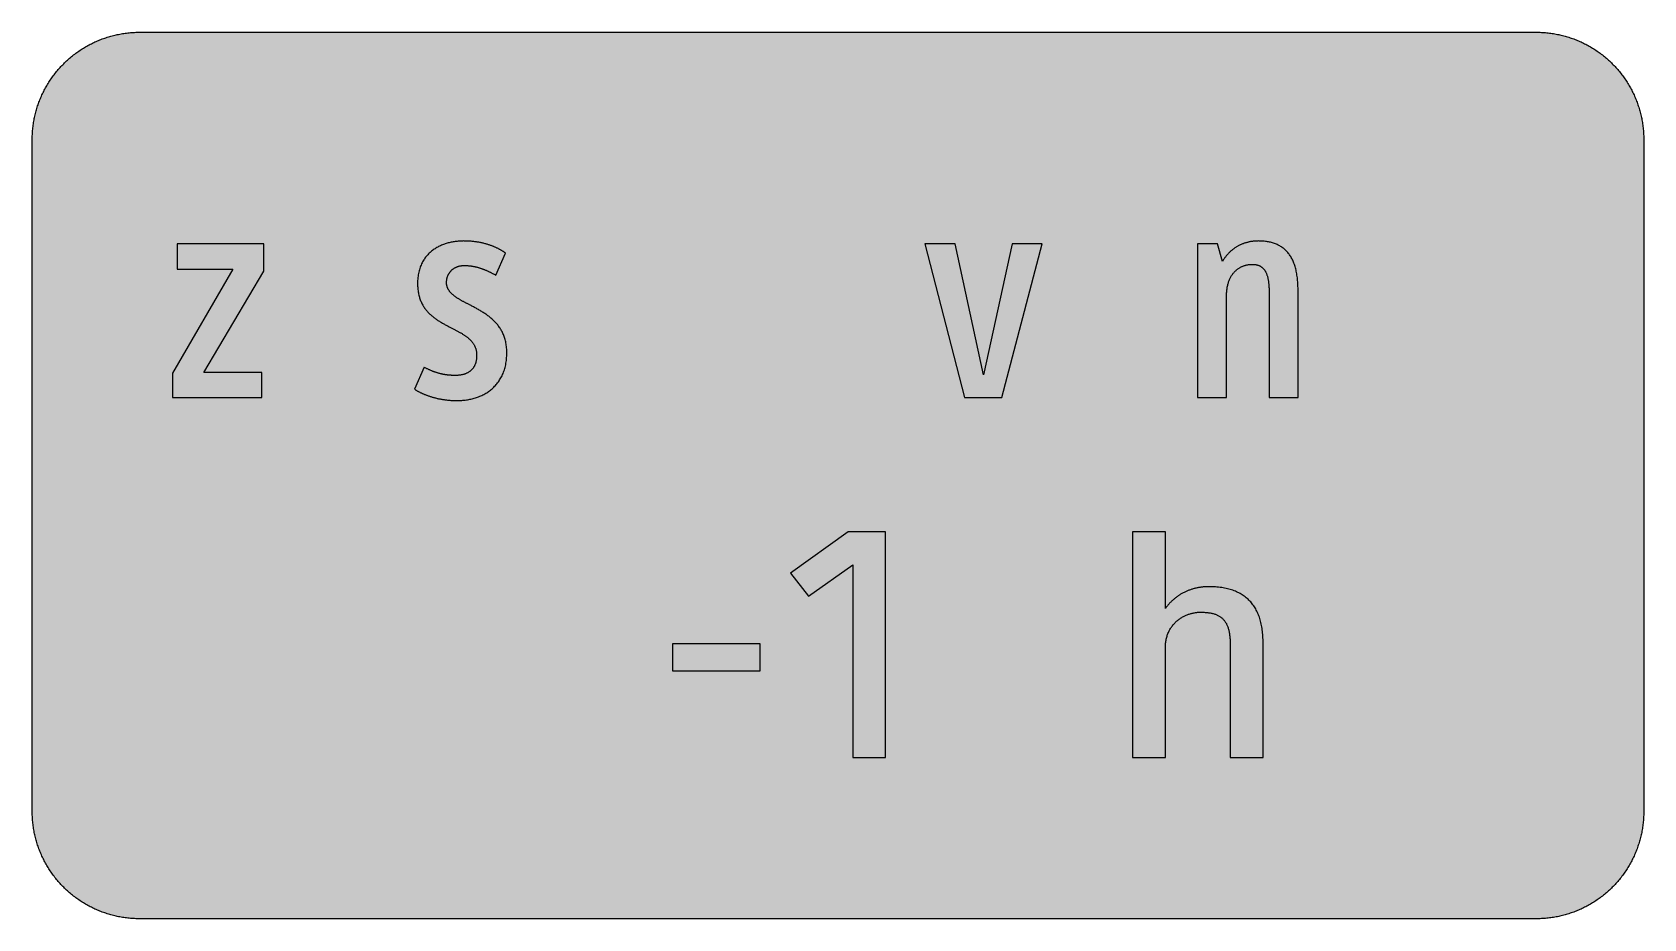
# Model space of a CAD drawing. Header units: millimetres. Extents: x 0 to 212, y 0 to 116.
import ezdxf

# ---------------------------------------------------------------- set-up
doc = ezdxf.new("R2010")
doc.units = ezdxf.units.MM

msp = doc.modelspace()

# ---------------------------------------------------------------- hatches: boundary and pattern name
for color, points in [(254, [(14.1633, 0.0536), (13.9878, 0.0533), (13.8125, 0.0559), (13.6373, 0.061), (13.462, 0.0686), (13.2893, 0.0787), (13.114, 0.0914), (12.9413, 0.1041), (12.7686, 0.1219), (12.5959, 0.1397), (12.4231, 0.16), (12.2504, 0.1829), (12.0777, 0.2057), (11.9075, 0.2337), (11.7373, 0.2616), (11.5672, 0.2921), (11.397, 0.3251), (11.2268, 0.3607), (11.0592, 0.3988), (10.8915, 0.4369), (10.7239, 0.4775), (10.5562, 0.5207), (10.3886, 0.5664), (10.2235, 0.6121), (10.0584, 0.6629), (9.8933, 0.7137), (9.7307, 0.7671), (9.5682, 0.8204), (9.4056, 0.8788), (9.2431, 0.9373), (9.083, 0.9982), (8.923, 1.0617), (8.763, 1.1252), (8.6055, 1.1938), (8.4455, 1.2624), (8.2906, 1.331), (8.1331, 1.4046), (7.9781, 1.4783), (7.8232, 1.5545), (7.6708, 1.6332), (7.5184, 1.7145), (7.366, 1.7958), (7.2161, 1.8796), (7.0663, 1.966), (6.919, 2.0523), (6.7716, 2.1438), (6.6243, 2.2352), (6.4795, 2.3266), (6.3348, 2.4232), (6.19, 2.5197), (6.0477, 2.6187), (5.908, 2.7178), (5.7683, 2.8194), (5.6286, 2.9235), (5.4915, 3.0302), (5.3543, 3.1369), (5.2197, 3.2461), (5.0851, 3.3579), (4.953, 3.4722), (4.8209, 3.5865), (4.6914, 3.7033), (4.5644, 3.8202), (4.4348, 3.9395), (4.3104, 4.0615), (4.1859, 4.1859), (4.0615, 4.3104), (3.9395, 4.4348), (3.8202, 4.5618), (3.7033, 4.6914), (3.5865, 4.8209), (3.4722, 4.953), (3.3579, 5.0851), (3.2487, 5.2197), (3.1369, 5.3543), (3.0302, 5.4915), (2.9235, 5.6286), (2.8194, 5.7683), (2.7178, 5.908), (2.6187, 6.0477), (2.5197, 6.19), (2.4232, 6.3348), (2.3266, 6.477), (2.2352, 6.6243), (2.1438, 6.7691), (2.0523, 6.919), (1.966, 7.0663), (1.8796, 7.2161), (1.7958, 7.366), (1.7145, 7.5184), (1.6332, 7.6708), (1.5545, 7.8232), (1.4783, 7.9781), (1.4046, 8.1331), (1.331, 8.2906), (1.2598, 8.4455), (1.1913, 8.603), (1.1252, 8.763), (1.0592, 8.923), (0.9982, 9.083), (0.9373, 9.2431), (0.8763, 9.4056), (0.8204, 9.5682), (0.7645, 9.7307), (0.7112, 9.8933), (0.6604, 10.0584), (0.6121, 10.2235), (0.5639, 10.3911), (0.5207, 10.5562), (0.4775, 10.7239), (0.4343, 10.8915), (0.3962, 11.0592), (0.3607, 11.2268), (0.3251, 11.397), (0.2921, 11.5672), (0.2616, 11.7373), (0.2311, 11.9075), (0.2057, 12.0802), (0.1803, 12.2504), (0.1575, 12.4231), (0.1372, 12.5959), (0.1194, 12.7686), (0.1041, 12.9413), (0.0889, 13.1166), (0.0787, 13.2893), (0.0686, 13.4645), (0.061, 13.6373), (0.0559, 13.8125), (0.0508, 13.9878), (0.0508, 14.163), (0.0522, 102.3592), (0.0508, 102.5322), (0.0559, 102.7074), (0.061, 102.8827), (0.0686, 103.058), (0.0787, 103.2307), (0.0889, 103.4059), (0.1041, 103.5787), (0.1194, 103.7514), (0.1372, 103.9241), (0.1575, 104.0968), (0.1803, 104.2695), (0.2057, 104.4423), (0.2311, 104.6124), (0.2616, 104.7826), (0.2921, 104.9528), (0.3251, 105.123), (0.3607, 105.2932), (0.3962, 105.4608), (0.4343, 105.6284), (0.4775, 105.7961), (0.5207, 105.9637), (0.5639, 106.1314), (0.6121, 106.2965), (0.6604, 106.4616), (0.7112, 106.6267), (0.7645, 106.7892), (0.8204, 106.9518), (0.8763, 107.1143), (0.9373, 107.2769), (0.9982, 107.4369), (1.0592, 107.5969), (1.1252, 107.757), (1.1913, 107.9144), (1.2598, 108.0745), (1.331, 108.2294), (1.4046, 108.3869), (1.4783, 108.5418), (1.5545, 108.6968), (1.6332, 108.8492), (1.7145, 109.0016), (1.7958, 109.154), (1.8796, 109.3038), (1.966, 109.4537), (2.0523, 109.601), (2.1438, 109.7483), (2.2352, 109.8956), (2.3266, 110.0404), (2.4232, 110.1852), (2.5197, 110.33), (2.6187, 110.4722), (2.7178, 110.6119), (2.8194, 110.7516), (2.9235, 110.8913), (3.0302, 111.0285), (3.1369, 111.1656), (3.2487, 111.3003), (3.3579, 111.4349), (3.4722, 111.567), (3.5865, 111.699), (3.7033, 111.8286), (3.8202, 111.9556), (3.9395, 112.0851), (4.0615, 112.2096), (4.1859, 112.334), (4.3104, 112.4585), (4.4348, 112.5804), (4.5644, 112.6998), (4.6914, 112.8166), (4.8209, 112.9335), (4.953, 113.0478), (5.0851, 113.1621), (5.2197, 113.2713), (5.3543, 113.3831), (5.4915, 113.4897), (5.6286, 113.5964), (5.7683, 113.7006), (5.908, 113.8022), (6.0477, 113.9012), (6.19, 114.0003), (6.3348, 114.0968), (6.4795, 114.1933), (6.6243, 114.2848), (6.7716, 114.3762), (6.919, 114.4676), (7.0663, 114.554), (7.2161, 114.6404), (7.366, 114.7242), (7.5184, 114.8055), (7.6708, 114.8867), (7.8232, 114.9655), (7.9781, 115.0417), (8.1331, 115.1153), (8.2906, 115.189), (8.4455, 115.2601), (8.6055, 115.3287), (8.763, 115.3947), (8.923, 115.4608), (9.083, 115.5217), (9.2431, 115.5827), (9.4056, 115.6437), (9.5682, 115.6995), (9.7307, 115.7554), (9.8933, 115.8088), (10.0584, 115.8596), (10.2235, 115.9078), (10.3886, 115.9561), (10.5562, 115.9993), (10.7239, 116.0424), (10.8915, 116.0856), (11.0592, 116.1237), (11.2268, 116.1593), (11.397, 116.1948), (11.5672, 116.2279), (11.7373, 116.2583), (11.9075, 116.2888), (12.0777, 116.3142), (12.2504, 116.3396), (12.4231, 116.3625), (12.5959, 116.3828), (12.7686, 116.4006), (12.9413, 116.4158), (13.114, 116.4311), (13.2893, 116.4412), (13.462, 116.4514), (13.6373, 116.459), (13.8125, 116.4641), (13.9878, 116.4692), (14.163, 116.4692), (197.6078, 116.4703), (197.7822, 116.4692), (197.9574, 116.4641), (198.1327, 116.459), (198.3054, 116.4514), (198.4807, 116.4412), (198.6534, 116.4311), (198.8287, 116.4158), (199.0014, 116.4006), (199.1741, 116.3828), (199.3468, 116.3625), (199.5195, 116.3396), (199.6897, 116.3142), (199.8624, 116.2888), (200.0326, 116.2583), (200.2028, 116.2279), (200.373, 116.1948), (200.5432, 116.1593), (200.7108, 116.1237), (200.8784, 116.0856), (201.0461, 116.0424), (201.2137, 115.9993), (201.3788, 115.9561), (201.5465, 115.9078), (201.7116, 115.8596), (201.8767, 115.8088), (202.0392, 115.7554), (202.2018, 115.6995), (202.3643, 115.6437), (202.5269, 115.5827), (202.6869, 115.5217), (202.8469, 115.4608), (203.007, 115.3947), (203.167, 115.3287), (203.3245, 115.2601), (203.4794, 115.189), (203.6369, 115.1153), (203.7918, 115.0417), (203.9468, 114.9655), (204.0992, 114.8867), (204.2516, 114.8055), (204.404, 114.7242), (204.5538, 114.6404), (204.7037, 114.554), (204.8535, 114.4676), (205.0009, 114.3762), (205.1456, 114.2848), (205.293, 114.1933), (205.4352, 114.0968), (205.58, 114.0003), (205.7222, 113.9012), (205.8619, 113.8022), (206.0016, 113.7006), (206.1413, 113.5964), (206.2785, 113.4897), (206.4156, 113.3831), (206.5503, 113.2713), (206.6849, 113.1621), (206.817, 113.0478), (206.949, 112.9335), (207.0786, 112.8166), (207.2081, 112.6998), (207.3351, 112.5804), (207.4596, 112.4585), (207.584, 112.334), (207.7085, 112.2096), (207.8304, 112.0851), (207.9498, 111.9556), (208.0666, 111.8286), (208.1835, 111.699), (208.2978, 111.567), (208.4121, 111.4349), (208.5238, 111.3003), (208.6331, 111.1656), (208.7397, 111.0285), (208.8464, 110.8913), (208.9506, 110.7516), (209.0522, 110.6119), (209.1512, 110.4722), (209.2503, 110.33), (209.3468, 110.1852), (209.4433, 110.0404), (209.5348, 109.8956), (209.6262, 109.7483), (209.7176, 109.601), (209.804, 109.4537), (209.8904, 109.3038), (209.9742, 109.154), (210.0555, 109.0016), (210.1367, 108.8492), (210.2155, 108.6968), (210.2917, 108.5418), (210.3653, 108.3869), (210.439, 108.2294), (210.5076, 108.0745), (210.5762, 107.9144), (210.6447, 107.757), (210.7082, 107.5969), (210.7717, 107.4369), (210.8327, 107.2769), (210.8911, 107.1143), (210.9495, 106.9518), (211.0029, 106.7892), (211.0562, 106.6267), (211.107, 106.4616), (211.1578, 106.2965), (211.2035, 106.1314), (211.2493, 105.9637), (211.2924, 105.7961), (211.3331, 105.6284), (211.3712, 105.4608), (211.4093, 105.2932), (211.4448, 105.123), (211.4779, 104.9528), (211.5083, 104.7826), (211.5363, 104.6124), (211.5642, 104.4423), (211.5871, 104.2695), (211.6099, 104.0968), (211.6303, 103.9241), (211.648, 103.7514), (211.6658, 103.5787), (211.6785, 103.4059), (211.6912, 103.2307), (211.7014, 103.058), (211.709, 102.8827), (211.7141, 102.7074), (211.7166, 102.5322), (211.7166, 102.3569), (211.7189, 14.1647), (211.7166, 13.9878), (211.7141, 13.8125), (211.709, 13.6373), (211.7014, 13.4645), (211.6912, 13.2893), (211.6785, 13.1166), (211.6658, 12.9413), (211.648, 12.7686), (211.6303, 12.5959), (211.6099, 12.4231), (211.5871, 12.2504), (211.5642, 12.0802), (211.5363, 11.9075), (211.5083, 11.7373), (211.4779, 11.5672), (211.4448, 11.397), (211.4093, 11.2268), (211.3712, 11.0592), (211.3331, 10.8915), (211.2924, 10.7239), (211.2493, 10.5562), (211.2035, 10.3911), (211.1578, 10.2235), (211.107, 10.0584), (211.0562, 9.8933), (211.0029, 9.7307), (210.9495, 9.5682), (210.8911, 9.4056), (210.8327, 9.2431), (210.7717, 9.083), (210.7082, 8.923), (210.6447, 8.763), (210.5762, 8.603), (210.5076, 8.4455), (210.439, 8.2906), (210.3653, 8.1331), (210.2917, 7.9781), (210.2155, 7.8232), (210.1367, 7.6708), (210.0555, 7.5184), (209.9742, 7.366), (209.8904, 7.2161), (209.804, 7.0663), (209.7176, 6.919), (209.6262, 6.7691), (209.5348, 6.6243), (209.4433, 6.477), (209.3468, 6.3348), (209.2503, 6.19), (209.1512, 6.0477), (209.0522, 5.908), (208.9506, 5.7683), (208.8464, 5.6286), (208.7397, 5.4915), (208.6331, 5.3543), (208.5238, 5.2197), (208.4121, 5.0851), (208.2978, 4.953), (208.1835, 4.8209), (208.0666, 4.6914), (207.9498, 4.5618), (207.8304, 4.4348), (207.7085, 4.3104), (207.584, 4.1859), (207.4596, 4.0615), (207.3351, 3.9395), (207.2081, 3.8202), (207.0786, 3.7033), (206.949, 3.5865), (206.817, 3.4722), (206.6849, 3.3579), (206.5503, 3.2461), (206.4156, 3.1369), (206.2785, 3.0302), (206.1413, 2.9235), (206.0016, 2.8194), (205.8619, 2.7178), (205.7222, 2.6187), (205.58, 2.5197), (205.4352, 2.4232), (205.293, 2.3266), (205.1456, 2.2352), (205.0009, 2.1438), (204.8535, 2.0523), (204.7037, 1.966), (204.5538, 1.8796), (204.404, 1.7958), (204.2516, 1.7145), (204.0992, 1.6332), (203.9468, 1.5545), (203.7918, 1.4783), (203.6369, 1.4046), (203.4794, 1.331), (203.3245, 1.2624), (203.167, 1.1938), (203.007, 1.1252), (202.8469, 1.0617), (202.6869, 0.9982), (202.5269, 0.9373), (202.3643, 0.8788), (202.2018, 0.8204), (202.0392, 0.7671), (201.8767, 0.7137), (201.7116, 0.6629), (201.5465, 0.6121), (201.3788, 0.5664), (201.2137, 0.5207), (201.0461, 0.4775), (200.8784, 0.4369), (200.7108, 0.3988), (200.5432, 0.3607), (200.373, 0.3251), (200.2028, 0.2921), (200.0326, 0.2616), (199.8624, 0.2337), (199.6897, 0.2057), (199.5195, 0.1829), (199.3468, 0.16), (199.1741, 0.1397), (199.0014, 0.1219), (198.8287, 0.1041), (198.6534, 0.0914), (198.4807, 0.0787), (198.3054, 0.0686), (198.1327, 0.061), (197.9574, 0.0559), (197.7822, 0.0533), (197.6069, 0.0533)]), (59, [(55.8655, 68.1037), (56.0172, 68.105), (56.1696, 68.1076), (56.322, 68.1152), (56.4744, 68.1228), (56.6268, 68.1355), (56.7792, 68.1507), (56.929, 68.1685), (57.0814, 68.1888), (57.2313, 68.2117), (57.3811, 68.2396), (57.5285, 68.2676), (57.6758, 68.3006), (57.8231, 68.3336), (57.9704, 68.3717), (58.1152, 68.4124), (58.2574, 68.4555), (58.4022, 68.5038), (58.5419, 68.5521), (58.6816, 68.6054), (58.8213, 68.6613), (58.9585, 68.7197), (59.0931, 68.7807), (59.2277, 68.8442), (59.3598, 68.9127), (59.4893, 68.9839), (59.6189, 69.0575), (59.7459, 69.1337), (59.8703, 69.215), (59.9923, 69.2988), (60.1142, 69.3852), (60.231, 69.4741), (60.3479, 69.5681), (60.4596, 69.6646), (60.5714, 69.7636), (60.6806, 69.8652), (60.7847, 69.9719), (60.8889, 70.0811), (60.9879, 70.1954), (61.087, 70.3097), (61.181, 70.4291), (61.2724, 70.5536), (61.3613, 70.678), (61.4451, 70.8076), (61.529, 70.9422), (61.6077, 71.0768), (61.6839, 71.2165), (61.755, 71.3613), (61.8236, 71.5086), (61.8896, 71.6585), (61.9506, 71.8134), (62.009, 71.9709), (62.0624, 72.1309), (62.1106, 72.296), (62.1589, 72.4637), (62.1995, 72.6364), (62.2376, 72.8116), (62.2706, 72.992), (62.3011, 73.1749), (62.3265, 73.3603), (62.3468, 73.5508), (62.3621, 73.7464), (62.3748, 73.9445), (62.3824, 74.1451), (62.3849, 74.3509), (62.3824, 74.5261), (62.3773, 74.6989), (62.3672, 74.869), (62.3545, 75.0367), (62.3367, 75.1992), (62.3164, 75.3567), (62.291, 75.5142), (62.2656, 75.6666), (62.2351, 75.8165), (62.1995, 75.9638), (62.1614, 76.106), (62.1233, 76.2457), (62.0776, 76.3854), (62.0319, 76.52), (61.9836, 76.6496), (61.9303, 76.7791), (61.8769, 76.9061), (61.8185, 77.028), (61.7576, 77.15), (61.6966, 77.2693), (61.6306, 77.3836), (61.562, 77.4979), (61.4934, 77.6072), (61.4197, 77.7164), (61.3461, 77.8231), (61.2699, 77.9247), (61.1911, 78.0263), (61.1099, 78.1253), (61.026, 78.2244), (60.9422, 78.3184), (60.8559, 78.4123), (60.7695, 78.5038), (60.6781, 78.5927), (60.5892, 78.679), (60.4952, 78.7654), (60.4012, 78.8467), (60.3072, 78.9305), (60.2107, 79.0092), (60.1116, 79.088), (60.0126, 79.1667), (59.9135, 79.2404), (59.8119, 79.314), (59.7103, 79.3877), (59.6087, 79.4588), (59.5046, 79.5299), (59.4004, 79.5985), (59.2963, 79.6646), (59.1922, 79.7306), (59.0855, 79.7966), (58.9788, 79.8601), (58.8747, 79.9236), (58.768, 79.9846), (58.6613, 80.0481), (58.5546, 80.1065), (58.4454, 80.1675), (58.3387, 80.2259), (58.232, 80.2843), (58.1254, 80.3402), (58.0187, 80.3986), (57.9145, 80.4545), (57.8079, 80.5104), (57.7037, 80.5663), (57.5996, 80.6221), (57.4954, 80.6755), (57.4192, 80.7136), (57.343, 80.7517), (57.2668, 80.7898), (57.1906, 80.8279), (57.117, 80.866), (57.0433, 80.9041), (56.9697, 80.9422), (56.896, 80.9803), (56.8249, 81.0184), (56.7512, 81.0565), (56.6801, 81.0946), (56.609, 81.1327), (56.5404, 81.1733), (56.4693, 81.2114), (56.4007, 81.2495), (56.3347, 81.2876), (56.2661, 81.3283), (56.2, 81.3664), (56.134, 81.407), (56.0705, 81.4451), (56.007, 81.4857), (55.9435, 81.5264), (55.88, 81.567), (55.819, 81.6051), (55.7606, 81.6483), (55.7022, 81.6889), (55.6438, 81.7296), (55.5854, 81.7702), (55.5295, 81.8134), (55.4761, 81.8566), (55.4228, 81.8972), (55.3695, 81.9404), (55.3187, 81.9836), (55.2679, 82.0293), (55.2196, 82.0725), (55.1713, 82.1182), (55.1256, 82.1614), (55.0799, 82.2071), (55.0367, 82.2528), (54.9961, 82.2985), (54.9554, 82.3468), (54.9148, 82.3951), (54.8767, 82.4408), (54.8411, 82.489), (54.8056, 82.5398), (54.7726, 82.5881), (54.7421, 82.6389), (54.7116, 82.6897), (54.6811, 82.7405), (54.6557, 82.7913), (54.6303, 82.8446), (54.6075, 82.898), (54.5846, 82.9513), (54.5643, 83.0047), (54.5465, 83.0605), (54.5313, 83.1164), (54.516, 83.1723), (54.5033, 83.2282), (54.4932, 83.2866), (54.483, 83.345), (54.4754, 83.4034), (54.4703, 83.4644), (54.4678, 83.5254), (54.4678, 83.5863), (54.4678, 83.6498), (54.4703, 83.7133), (54.4728, 83.7743), (54.4779, 83.8352), (54.4855, 83.8962), (54.4932, 83.9546), (54.5033, 84.0156), (54.5135, 84.074), (54.5236, 84.1299), (54.5389, 84.1883), (54.5541, 84.2442), (54.5694, 84.2975), (54.5871, 84.3534), (54.6049, 84.4067), (54.6252, 84.4601), (54.6456, 84.5109), (54.6684, 84.5617), (54.6913, 84.6125), (54.7167, 84.6607), (54.7421, 84.709), (54.7675, 84.7573), (54.7954, 84.8055), (54.8259, 84.8512), (54.8564, 84.8944), (54.8869, 84.9401), (54.9199, 84.9833), (54.9529, 85.024), (54.9885, 85.0646), (55.024, 85.1052), (55.0596, 85.1459), (55.0977, 85.184), (55.1358, 85.2221), (55.1764, 85.2576), (55.2171, 85.2932), (55.2577, 85.3262), (55.3009, 85.3592), (55.3441, 85.3923), (55.3898, 85.4227), (55.433, 85.4532), (55.4787, 85.4837), (55.5269, 85.5116), (55.5727, 85.537), (55.6235, 85.5624), (55.6717, 85.5878), (55.7225, 85.6107), (55.7733, 85.6336), (55.8241, 85.6564), (55.8749, 85.6767), (55.9283, 85.6945), (55.9816, 85.7123), (56.0375, 85.7301), (56.0908, 85.7453), (56.1467, 85.7606), (56.2026, 85.7733), (56.261, 85.786), (56.3169, 85.7961), (56.3753, 85.8063), (56.4337, 85.8139), (56.4921, 85.8215), (56.5531, 85.8266), (56.6115, 85.8317), (56.6725, 85.8342), (56.7334, 85.8368), (56.7969, 85.8368), (56.8554, 85.8368), (56.9163, 85.8368), (56.9747, 85.8342), (57.0357, 85.8317), (57.0967, 85.8291), (57.1551, 85.8266), (57.216, 85.8241), (57.2745, 85.819), (57.3354, 85.8164), (57.3938, 85.8114), (57.4548, 85.8037), (57.5158, 85.7987), (57.5742, 85.791), (57.6351, 85.7834), (57.6961, 85.7758), (57.7545, 85.7682), (57.8155, 85.758), (57.8764, 85.7479), (57.9374, 85.7377), (57.9984, 85.7275), (58.0593, 85.7148), (58.1203, 85.7047), (58.1812, 85.6894), (58.2422, 85.6767), (58.3032, 85.664), (58.3667, 85.6488), (58.4276, 85.6336), (58.4886, 85.6158), (58.5521, 85.6005), (58.6156, 85.5828), (58.6765, 85.565), (58.74, 85.5447), (58.8035, 85.5269), (58.867, 85.5066), (58.9305, 85.4862), (58.9966, 85.4634), (59.0601, 85.4405), (59.1261, 85.4177), (59.1896, 85.3948), (59.2557, 85.3719), (59.3217, 85.3465), (59.3877, 85.3186), (59.4538, 85.2932), (59.5198, 85.2653), (59.5884, 85.2373), (59.6544, 85.2094), (59.723, 85.1789), (59.7916, 85.1484), (59.8602, 85.1179), (59.9288, 85.0875), (59.9999, 85.0544), (60.0685, 85.0214), (60.1396, 84.9859), (60.2107, 84.9503), (60.2818, 84.9147), (60.3529, 84.8792), (60.4266, 84.8411), (60.5003, 84.803), (60.5739, 84.7649), (60.6476, 84.7242), (60.7212, 84.6836), (60.7974, 84.643), (60.8711, 84.5998), (60.9473, 84.5566), (62.2293, 87.4681), (62.1843, 87.4979), (62.1386, 87.5284), (62.0903, 87.5614), (62.042, 87.5944), (61.9938, 87.6249), (61.943, 87.6579), (61.8896, 87.691), (61.8363, 87.724), (61.783, 87.757), (61.7271, 87.79), (61.6687, 87.8256), (61.6102, 87.8586), (61.5493, 87.8916), (61.4883, 87.9246), (61.4274, 87.9602), (61.3613, 87.9932), (61.2978, 88.0262), (61.2292, 88.0593), (61.1632, 88.0948), (61.0921, 88.1278), (61.0235, 88.1609), (60.9498, 88.1939), (60.8762, 88.2269), (60.8025, 88.2599), (60.7263, 88.2929), (60.6501, 88.3234), (60.5714, 88.3564), (60.4901, 88.3869), (60.4088, 88.4174), (60.3275, 88.4479), (60.2437, 88.4784), (60.1574, 88.5088), (60.071, 88.5393), (59.9821, 88.5673), (59.8932, 88.5952), (59.8043, 88.6231), (59.7103, 88.6511), (59.6189, 88.6765), (59.5224, 88.7019), (59.4284, 88.7273), (59.3293, 88.7527), (59.2303, 88.7755), (59.1312, 88.7984), (59.0296, 88.8213), (58.928, 88.8416), (58.8239, 88.8619), (58.7172, 88.8822), (58.6105, 88.9), (58.5038, 88.9178), (58.3946, 88.9356), (58.2828, 88.9508), (58.1711, 88.966), (58.0568, 88.9813), (57.9425, 88.994), (57.8256, 89.0041), (57.7088, 89.0143), (57.5894, 89.0245), (57.47, 89.0321), (57.3481, 89.0397), (57.2237, 89.0473), (57.0992, 89.0499), (56.9747, 89.0549), (56.8477, 89.0549), (56.7182, 89.0575), (56.5988, 89.0549), (56.4769, 89.0524), (56.3524, 89.0473), (56.228, 89.0422), (56.1035, 89.0321), (55.9765, 89.0219), (55.8495, 89.0092), (55.7225, 88.994), (55.5955, 88.9787), (55.466, 88.9584), (55.339, 88.9381), (55.2094, 88.9127), (55.0799, 88.8873), (54.9504, 88.8594), (54.8208, 88.8289), (54.6913, 88.7959), (54.5643, 88.7603), (54.4347, 88.7197), (54.3077, 88.679), (54.1807, 88.6358), (54.0537, 88.5901), (53.9267, 88.5419), (53.8023, 88.4885), (53.6778, 88.4352), (53.5534, 88.3768), (53.4314, 88.3183), (53.3121, 88.2548), (53.1927, 88.1888), (53.0758, 88.1177), (52.959, 88.0466), (52.8447, 87.9704), (52.7304, 87.8916), (52.6212, 87.8103), (52.512, 87.7265), (52.4053, 87.6376), (52.3011, 87.5462), (52.197, 87.4522), (52.0979, 87.3531), (51.9989, 87.2515), (51.9049, 87.1474), (51.8135, 87.0382), (51.7246, 86.9264), (51.6357, 86.8096), (51.5544, 86.6902), (51.4731, 86.5683), (51.3944, 86.4413), (51.3207, 86.3092), (51.2496, 86.1746), (51.1835, 86.0374), (51.12, 85.8952), (51.0591, 85.7479), (51.0032, 85.598), (50.9524, 85.4456), (50.9041, 85.2856), (50.861, 85.123), (50.8203, 84.9579), (50.7848, 84.7852), (50.7543, 84.6099), (50.7263, 84.4321), (50.706, 84.2493), (50.6882, 84.0613), (50.6755, 83.8683), (50.6679, 83.6701), (50.6654, 83.4695), (50.6679, 83.3044), (50.673, 83.1418), (50.6806, 82.9818), (50.6933, 82.8269), (50.706, 82.6745), (50.7263, 82.5271), (50.7467, 82.3824), (50.7695, 82.2376), (50.7975, 82.1004), (50.8279, 81.9633), (50.861, 81.8312), (50.8965, 81.6991), (50.9346, 81.5721), (50.9778, 81.4476), (51.021, 81.3257), (51.0667, 81.2063), (51.115, 81.0895), (51.1658, 80.9752), (51.2216, 80.866), (51.2775, 80.7568), (51.3359, 80.6501), (51.3944, 80.5459), (51.4579, 80.4443), (51.5214, 80.3453), (51.5899, 80.2488), (51.656, 80.1548), (51.7271, 80.0608), (51.8008, 79.9694), (51.8744, 79.883), (51.9481, 79.7941), (52.0268, 79.7103), (52.1056, 79.629), (52.1843, 79.5477), (52.2681, 79.469), (52.3494, 79.3902), (52.4358, 79.314), (52.5196, 79.2404), (52.6085, 79.1667), (52.6948, 79.0956), (52.7837, 79.027), (52.8752, 78.9584), (52.9666, 78.8924), (53.0581, 78.8264), (53.152, 78.7603), (53.2435, 78.6968), (53.34, 78.6359), (53.434, 78.5749), (53.5305, 78.5139), (53.6245, 78.4555), (53.721, 78.3971), (53.8201, 78.3387), (53.9166, 78.2828), (54.0131, 78.2269), (54.1122, 78.1736), (54.2087, 78.1177), (54.3077, 78.0644), (54.4068, 78.011), (54.5033, 77.9577), (54.6024, 77.9069), (54.6989, 77.8535), (54.798, 77.8027), (54.8945, 77.7494), (54.991, 77.6986), (55.0875, 77.6478), (55.1713, 77.6072), (55.2552, 77.564), (55.339, 77.5233), (55.4203, 77.4827), (55.5015, 77.4395), (55.5828, 77.3989), (55.6641, 77.3557), (55.7454, 77.3151), (55.8241, 77.2744), (55.9029, 77.2312), (55.9816, 77.1881), (56.0603, 77.1474), (56.1365, 77.1042), (56.2127, 77.0611), (56.2889, 77.0179), (56.3626, 76.9747), (56.4363, 76.9315), (56.5099, 76.8883), (56.581, 76.8426), (56.6547, 76.7994), (56.7233, 76.7537), (56.7944, 76.708), (56.8604, 76.6623), (56.929, 76.6166), (56.9951, 76.5683), (57.0611, 76.52), (57.1246, 76.4718), (57.1881, 76.4235), (57.2491, 76.3753), (57.31, 76.3245), (57.3684, 76.2737), (57.4269, 76.2229), (57.4827, 76.1695), (57.5386, 76.1162), (57.592, 76.0628), (57.6453, 76.0095), (57.6961, 75.9536), (57.7469, 75.8977), (57.7952, 75.8393), (57.8409, 75.7809), (57.8866, 75.7225), (57.9298, 75.6615), (57.9704, 75.6006), (58.0111, 75.5396), (58.0492, 75.4761), (58.0873, 75.4126), (58.1228, 75.3466), (58.1558, 75.2805), (58.1863, 75.2119), (58.2168, 75.1434), (58.2447, 75.0722), (58.2701, 75.0011), (58.2955, 74.93), (58.3184, 74.8563), (58.3387, 74.7801), (58.3565, 74.7039), (58.3717, 74.6252), (58.387, 74.5465), (58.3971, 74.4652), (58.4073, 74.3839), (58.4149, 74.3001), (58.4225, 74.2137), (58.4251, 74.1274), (58.4251, 74.0385), (58.4251, 73.9572), (58.4225, 73.8734), (58.42, 73.7946), (58.4124, 73.7159), (58.4073, 73.6371), (58.3971, 73.5609), (58.387, 73.4873), (58.3768, 73.4136), (58.3641, 73.3425), (58.3489, 73.2714), (58.3311, 73.2003), (58.3133, 73.1342), (58.2955, 73.0656), (58.2752, 73.0021), (58.2524, 72.9361), (58.2295, 72.8751), (58.2041, 72.8116), (58.1787, 72.7532), (58.1508, 72.6948), (58.1228, 72.6364), (58.0923, 72.5805), (58.0593, 72.5246), (58.0263, 72.4713), (57.9933, 72.4205), (57.9552, 72.3697), (57.9196, 72.3214), (57.8815, 72.2732), (57.8409, 72.2249), (57.8002, 72.1792), (57.7571, 72.136), (57.7139, 72.0928), (57.6682, 72.0522), (57.6224, 72.0115), (57.5767, 71.9709), (57.5259, 71.9353), (57.4777, 71.8972), (57.4269, 71.8642), (57.3735, 71.8287), (57.3202, 71.7956), (57.2668, 71.7652), (57.211, 71.7347), (57.1525, 71.7067), (57.0941, 71.6788), (57.0357, 71.6534), (56.9747, 71.628), (56.9138, 71.6051), (56.8528, 71.5848), (56.7893, 71.562), (56.7233, 71.5442), (56.6572, 71.5239), (56.5912, 71.5086), (56.5226, 71.4934), (56.454, 71.4781), (56.3855, 71.4654), (56.3143, 71.4527), (56.2407, 71.4426), (56.1696, 71.4324), (56.0959, 71.4248), (56.0197, 71.4172), (55.9435, 71.4121), (55.8673, 71.407), (55.7886, 71.4045), (55.7098, 71.4019), (55.6311, 71.4019), (55.5752, 71.4019), (55.5193, 71.4019), (55.4609, 71.4019), (55.405, 71.4045), (55.3491, 71.4045), (55.2907, 71.407), (55.2348, 71.4096), (55.1764, 71.4121), (55.118, 71.4146), (55.0596, 71.4172), (55.0037, 71.4223), (54.9453, 71.4248), (54.8869, 71.4299), (54.8284, 71.435), (54.77, 71.44), (54.7116, 71.4451), (54.6506, 71.4527), (54.5922, 71.4578), (54.5313, 71.4654), (54.4728, 71.4731), (54.4119, 71.4807), (54.3535, 71.4908), (54.2925, 71.501), (54.2315, 71.5086), (54.1706, 71.5213), (54.1096, 71.5315), (54.0461, 71.5416), (53.9852, 71.5543), (53.9242, 71.567), (53.8607, 71.5797), (53.7972, 71.595), (53.7337, 71.6102), (53.6727, 71.6255), (53.6067, 71.6407), (53.5432, 71.6585), (53.4797, 71.6737), (53.4137, 71.694), (53.3502, 71.7118), (53.2841, 71.7321), (53.2181, 71.7525), (53.152, 71.7728), (53.086, 71.7931), (53.02, 71.816), (52.9514, 71.8388), (52.8853, 71.8642), (52.8168, 71.8896), (52.7482, 71.915), (52.6796, 71.9404), (52.611, 71.9684), (52.5399, 71.9963), (52.4713, 72.0268), (52.4002, 72.0547), (52.3291, 72.0852), (52.258, 72.1182), (52.1868, 72.1512), (52.1132, 72.1843), (52.0395, 72.2198), (51.9684, 72.2554), (51.8947, 72.2909), (51.8185, 72.329), (51.7449, 72.3671), (51.6687, 72.4052), (51.595, 72.4459), (51.5188, 72.4865), (50.2779, 69.5784), (50.3276, 69.5452), (50.3784, 69.5147), (50.4292, 69.4842), (50.4825, 69.4512), (50.5384, 69.4207), (50.5943, 69.3877), (50.6527, 69.3572), (50.7111, 69.3242), (50.7721, 69.2912), (50.833, 69.2607), (50.894, 69.2277), (50.96, 69.1947), (51.0235, 69.1642), (51.0896, 69.1312), (51.1581, 69.1007), (51.2267, 69.0677), (51.2953, 69.0372), (51.369, 69.0042), (51.4401, 68.9737), (51.5137, 68.9432), (51.5874, 68.9127), (51.6636, 68.8823), (51.7423, 68.8518), (51.8211, 68.8213), (51.8998, 68.7908), (51.9811, 68.7603), (52.0624, 68.7324), (52.1462, 68.7045), (52.23, 68.674), (52.3138, 68.646), (52.4002, 68.6181), (52.4891, 68.5927), (52.578, 68.5648), (52.6669, 68.5394), (52.7583, 68.514), (52.8498, 68.4886), (52.9438, 68.4657), (53.0377, 68.4403), (53.1343, 68.4174), (53.2308, 68.3946), (53.3273, 68.3743), (53.4264, 68.3514), (53.528, 68.3311), (53.627, 68.3108), (53.7286, 68.293), (53.8328, 68.2752), (53.9369, 68.2574), (54.041, 68.2396), (54.1477, 68.2244), (54.2569, 68.2092), (54.3636, 68.1939), (54.4728, 68.1812), (54.5846, 68.1685), (54.6964, 68.1584), (54.8081, 68.1482), (54.9199, 68.138), (55.0342, 68.1304), (55.151, 68.1228), (55.2679, 68.1177), (55.3847, 68.1126), (55.5041, 68.1076), (55.6235, 68.105), (55.7428, 68.1025), (55.8648, 68.1025)]), (59, [(166.3058, 68.4925), (166.3058, 82.6943), (166.304, 82.898), (166.2989, 83.1012), (166.2938, 83.2993), (166.2836, 83.4923), (166.2709, 83.6854), (166.2557, 83.8733), (166.2405, 84.0562), (166.2201, 84.2366), (166.1973, 84.4144), (166.1719, 84.5871), (166.1439, 84.7573), (166.1135, 84.9224), (166.0804, 85.0849), (166.0449, 85.2449), (166.0068, 85.3999), (165.9661, 85.5523), (165.923, 85.7021), (165.8772, 85.8469), (165.829, 85.9892), (165.7782, 86.1289), (165.7248, 86.2635), (165.669, 86.3956), (165.6105, 86.5251), (165.5496, 86.6496), (165.4861, 86.7715), (165.42, 86.8909), (165.3515, 87.0052), (165.2803, 87.1195), (165.2067, 87.2261), (165.1305, 87.3328), (165.0517, 87.4344), (164.9705, 87.5335), (164.8866, 87.63), (164.8003, 87.7214), (164.7139, 87.8103), (164.6225, 87.8967), (164.5285, 87.9805), (164.432, 88.0593), (164.3355, 88.1355), (164.2339, 88.2091), (164.1297, 88.2802), (164.0256, 88.3463), (163.9164, 88.4098), (163.8071, 88.4707), (163.6954, 88.5292), (163.5785, 88.585), (163.4617, 88.6358), (163.3423, 88.6841), (163.2204, 88.7298), (163.0959, 88.773), (162.9689, 88.8111), (162.8394, 88.8492), (162.7073, 88.8822), (162.5727, 88.9127), (162.4355, 88.9406), (162.2984, 88.9635), (162.1561, 88.9864), (162.0139, 89.0041), (161.8691, 89.0219), (161.7193, 89.0346), (161.5694, 89.0448), (161.417, 89.0499), (161.2621, 89.0549), (161.1046, 89.0575), (161.0182, 89.0549), (160.9319, 89.0549), (160.8455, 89.0524), (160.7566, 89.0473), (160.6702, 89.0422), (160.5839, 89.0346), (160.5001, 89.027), (160.4137, 89.0194), (160.3273, 89.0067), (160.2435, 88.9965), (160.1572, 88.9838), (160.0733, 88.9686), (159.9895, 88.9533), (159.9057, 88.9381), (159.8219, 88.9203), (159.7381, 88.9), (159.6542, 88.8797), (159.573, 88.8594), (159.4917, 88.8365), (159.4079, 88.8111), (159.3266, 88.7857), (159.2453, 88.7578), (159.1666, 88.7298), (159.0853, 88.7019), (159.0065, 88.6689), (158.9278, 88.6384), (158.8491, 88.6054), (158.7703, 88.5698), (158.6916, 88.5342), (158.6154, 88.4961), (158.5392, 88.458), (158.463, 88.4174), (158.3868, 88.3742), (158.3106, 88.331), (158.2369, 88.2879), (158.1633, 88.2421), (158.0896, 88.1939), (158.0159, 88.1456), (157.9448, 88.0974), (157.8737, 88.0466), (157.8026, 87.9932), (157.7315, 87.9373), (157.6629, 87.884), (157.5918, 87.8256), (157.5257, 87.7672), (157.4571, 87.7087), (157.3911, 87.6478), (157.3251, 87.5843), (157.259, 87.5208), (157.193, 87.4547), (157.1295, 87.3862), (157.066, 87.3176), (157.005, 87.249), (156.9415, 87.1779), (156.8806, 87.1042), (156.8221, 87.0306), (156.7612, 86.9544), (156.7028, 86.8756), (156.6469, 86.7969), (156.5885, 86.7156), (156.5351, 86.6343), (156.4792, 86.5505), (156.4259, 86.4667), (156.3726, 86.3803), (155.7514, 88.671), (153.1126, 88.671), (153.1126, 68.4925), (156.9159, 68.4925), (156.9159, 81.8014), (156.9161, 81.9455), (156.9212, 82.0877), (156.9263, 82.2274), (156.9364, 82.3646), (156.9466, 82.4992), (156.9618, 82.6313), (156.9796, 82.7583), (156.9974, 82.8827), (157.0203, 83.0047), (157.0431, 83.124), (157.0685, 83.2409), (157.0965, 83.3552), (157.1269, 83.4644), (157.16, 83.5736), (157.193, 83.6803), (157.2285, 83.7819), (157.2666, 83.881), (157.3073, 83.98), (157.3505, 84.074), (157.3936, 84.1654), (157.4394, 84.2543), (157.4851, 84.3432), (157.5333, 84.4271), (157.5841, 84.5083), (157.6349, 84.5871), (157.6883, 84.6658), (157.7442, 84.7395), (157.8, 84.8106), (157.8559, 84.8817), (157.9143, 84.9478), (157.9753, 85.0138), (158.0363, 85.0748), (158.0972, 85.1357), (158.1607, 85.1941), (158.2242, 85.25), (158.2903, 85.3034), (158.3563, 85.3542), (158.4223, 85.4024), (158.4884, 85.4507), (158.557, 85.4939), (158.6255, 85.537), (158.6967, 85.5777), (158.7652, 85.6158), (158.8364, 85.6539), (158.9075, 85.6869), (158.9811, 85.7199), (159.0523, 85.7504), (159.1259, 85.7783), (159.197, 85.8063), (159.2707, 85.8317), (159.3444, 85.8545), (159.418, 85.8749), (159.4917, 85.8952), (159.5653, 85.9104), (159.639, 85.9282), (159.7101, 85.9409), (159.7838, 85.9536), (159.8574, 85.9638), (159.9311, 85.9714), (160.0022, 85.979), (160.0759, 85.9841), (160.147, 85.9892), (160.2207, 85.9917), (160.2918, 85.9917), (160.3527, 85.9917), (160.4137, 85.9892), (160.4721, 85.9866), (160.5331, 85.9815), (160.5915, 85.9765), (160.6499, 85.9714), (160.7083, 85.9638), (160.7642, 85.9536), (160.8201, 85.9434), (160.876, 85.9307), (160.9293, 85.918), (160.9852, 85.9028), (161.0385, 85.885), (161.0893, 85.8672), (161.1427, 85.8495), (161.1935, 85.8291), (161.2417, 85.8063), (161.2925, 85.7809), (161.3408, 85.7555), (161.3891, 85.7301), (161.4348, 85.6996), (161.4805, 85.6691), (161.5262, 85.6361), (161.5694, 85.6031), (161.6126, 85.5675), (161.6558, 85.5294), (161.6964, 85.4888), (161.737, 85.4481), (161.7777, 85.405), (161.8158, 85.3592), (161.8539, 85.3135), (161.892, 85.2653), (161.9275, 85.2119), (161.9631, 85.1611), (161.9961, 85.1052), (162.0291, 85.0468), (162.0596, 84.9884), (162.0926, 84.9274), (162.1206, 84.8639), (162.1511, 84.7979), (162.179, 84.7293), (162.2044, 84.6607), (162.2298, 84.5871), (162.2552, 84.5134), (162.2781, 84.4347), (162.3009, 84.3559), (162.3212, 84.2747), (162.3416, 84.1908), (162.3619, 84.1045), (162.3797, 84.0156), (162.3949, 83.9241), (162.4127, 83.8302), (162.4254, 83.7336), (162.4381, 83.6346), (162.4508, 83.533), (162.4609, 83.4288), (162.4711, 83.3222), (162.4787, 83.2129), (162.4863, 83.1012), (162.4914, 82.9869), (162.4965, 82.8675), (162.499, 82.7481), (162.5016, 82.6237), (162.5016, 82.4992), (162.5039, 68.4925)]), (59, [(30.4878, 85.1006), (30.4878, 88.671), (19.0775, 88.671), (19.0775, 85.3719), (26.4128, 85.3719), (18.4573, 71.7127), (18.4573, 68.4925), (30.2147, 68.4925), (30.2147, 71.7899), (22.5707, 71.7899)]), (59, [(132.7009, 88.671), (128.7819, 88.671), (125.017, 71.4798), (121.2921, 88.671), (117.2944, 88.671), (122.495, 68.4925), (127.3845, 68.4925)]), (59, [(107.8258, 21.2203), (112.1449, 21.2203), (112.1449, 50.8536), (107.2335, 50.8536), (99.6555, 45.435), (102.0272, 42.4282), (107.8258, 46.5346)]), (59, [(148.8902, 21.2203), (148.8902, 35.6552), (148.8897, 35.8038), (148.8973, 35.9512), (148.905, 36.0959), (148.9177, 36.2356), (148.9354, 36.3753), (148.9532, 36.5125), (148.9786, 36.6471), (149.004, 36.7767), (149.0345, 36.9062), (149.065, 37.0332), (149.1005, 37.1577), (149.1412, 37.2796), (149.1818, 37.3964), (149.2275, 37.5133), (149.2733, 37.6276), (149.3241, 37.7393), (149.3774, 37.8485), (149.4307, 37.9552), (149.4892, 38.0594), (149.5501, 38.161), (149.6111, 38.26), (149.6771, 38.3565), (149.7432, 38.4505), (149.8117, 38.542), (149.8829, 38.6309), (149.9565, 38.7172), (150.0327, 38.801), (150.1089, 38.8849), (150.1877, 38.9636), (150.2689, 39.0423), (150.3502, 39.116), (150.434, 39.1897), (150.5179, 39.2582), (150.6042, 39.3268), (150.6931, 39.3929), (150.782, 39.4564), (150.8709, 39.5173), (150.9624, 39.5757), (151.0563, 39.6316), (151.1503, 39.685), (151.2443, 39.7383), (151.3383, 39.7866), (151.4348, 39.8348), (151.5313, 39.878), (151.6304, 39.9212), (151.7269, 39.9618), (151.826, 39.9999), (151.925, 40.0355), (152.0241, 40.0685), (152.1231, 40.099), (152.2222, 40.1295), (152.3213, 40.1574), (152.4229, 40.1803), (152.5219, 40.2031), (152.621, 40.2234), (152.72, 40.2412), (152.8191, 40.259), (152.9182, 40.2717), (153.0172, 40.2844), (153.1163, 40.2946), (153.2128, 40.2996), (153.3093, 40.3073), (153.4058, 40.3098), (153.5024, 40.3098), (153.6294, 40.3098), (153.7564, 40.3073), (153.8783, 40.3022), (154.0002, 40.2971), (154.1196, 40.2895), (154.2339, 40.2819), (154.3482, 40.2717), (154.4599, 40.259), (154.5692, 40.2438), (154.6758, 40.2285), (154.7825, 40.2107), (154.8841, 40.193), (154.9832, 40.1701), (155.0822, 40.1472), (155.1788, 40.1218), (155.2727, 40.0964), (155.3642, 40.066), (155.4531, 40.0355), (155.5394, 40.0025), (155.6258, 39.9669), (155.7071, 39.9313), (155.7884, 39.8932), (155.8671, 39.8501), (155.9433, 39.8069), (156.0195, 39.7637), (156.0906, 39.7154), (156.1617, 39.6646), (156.2303, 39.6138), (156.2964, 39.5605), (156.3599, 39.5046), (156.4208, 39.4462), (156.4818, 39.3852), (156.5402, 39.3217), (156.5961, 39.2557), (156.6494, 39.1871), (156.7028, 39.1185), (156.751, 39.0449), (156.7993, 38.9687), (156.845, 38.8925), (156.8907, 38.8112), (156.9314, 38.7299), (156.972, 38.6436), (157.0126, 38.5572), (157.0482, 38.4658), (157.0838, 38.3718), (157.1142, 38.2778), (157.1473, 38.1787), (157.1752, 38.0771), (157.2031, 37.973), (157.2285, 37.8689), (157.2514, 37.7596), (157.2743, 37.6479), (157.292, 37.531), (157.3124, 37.4142), (157.3276, 37.2948), (157.3428, 37.1704), (157.3555, 37.0434), (157.3657, 36.9138), (157.3759, 36.7817), (157.3835, 36.6471), (157.3886, 36.51), (157.3936, 36.3677), (157.3962, 36.2255), (157.3962, 36.0782), (157.3982, 21.2203), (161.7169, 21.2203), (161.7169, 36.2902), (161.7142, 36.5125), (161.7091, 36.7335), (161.7015, 36.9519), (161.6888, 37.1678), (161.6735, 37.3786), (161.6558, 37.5869), (161.6354, 37.7901), (161.61, 37.9908), (161.5821, 38.1889), (161.5491, 38.3819), (161.5135, 38.5724), (161.4754, 38.7604), (161.4348, 38.9458), (161.3891, 39.1262), (161.3408, 39.3014), (161.2875, 39.4767), (161.2316, 39.6469), (161.1732, 39.812), (161.1122, 39.9771), (161.0462, 40.1345), (160.975, 40.292), (160.9039, 40.4444), (160.8277, 40.5943), (160.7464, 40.7391), (160.6626, 40.8838), (160.5763, 41.021), (160.4848, 41.1582), (160.3908, 41.2902), (160.2943, 41.4172), (160.1927, 41.5417), (160.0886, 41.6636), (159.9794, 41.7805), (159.8676, 41.8948), (159.7533, 42.0065), (159.6339, 42.1132), (159.5095, 42.2173), (159.385, 42.3164), (159.2529, 42.4129), (159.1208, 42.5069), (158.9837, 42.5958), (158.8414, 42.6822), (158.6967, 42.7634), (158.5493, 42.8422), (158.3969, 42.9184), (158.242, 42.9895), (158.082, 43.0581), (157.9169, 43.1216), (157.7518, 43.1825), (157.5791, 43.2384), (157.4063, 43.2918), (157.226, 43.3426), (157.0457, 43.3883), (156.8602, 43.4315), (156.6697, 43.4696), (156.4767, 43.5051), (156.2786, 43.5356), (156.0779, 43.5635), (155.8722, 43.5889), (155.6639, 43.6093), (155.4505, 43.6245), (155.2346, 43.6372), (155.0137, 43.6474), (154.7901, 43.6524), (154.5615, 43.655), (154.4574, 43.655), (154.3558, 43.6524), (154.2517, 43.6474), (154.1501, 43.6448), (154.0485, 43.6372), (153.9469, 43.6296), (153.8453, 43.622), (153.7437, 43.6118), (153.6421, 43.5991), (153.5405, 43.5864), (153.4389, 43.5712), (153.3398, 43.5559), (153.2407, 43.5381), (153.1417, 43.5204), (153.0426, 43.5), (152.9436, 43.4797), (152.8445, 43.4569), (152.7454, 43.4315), (152.6489, 43.4061), (152.5524, 43.3807), (152.4559, 43.3527), (152.3594, 43.3222), (152.2628, 43.2918), (152.1663, 43.2587), (152.0723, 43.2257), (151.9784, 43.1902), (151.8844, 43.1546), (151.7904, 43.1165), (151.699, 43.0759), (151.605, 43.0352), (151.5135, 42.9946), (151.4221, 42.9514), (151.3332, 42.9057), (151.2418, 42.86), (151.1529, 42.8117), (151.064, 42.7634), (150.9776, 42.7126), (150.8887, 42.6618), (150.8023, 42.6085), (150.716, 42.5526), (150.6322, 42.4967), (150.5458, 42.4383), (150.462, 42.3799), (150.3807, 42.3215), (150.2969, 42.258), (150.2156, 42.1945), (150.1343, 42.131), (150.0556, 42.0649), (149.9743, 41.9989), (149.8956, 41.9303), (149.8194, 41.8592), (149.7432, 41.7881), (149.667, 41.7144), (149.5908, 41.6408), (149.5171, 41.5646), (149.4434, 41.4884), (149.3698, 41.4096), (149.2987, 41.3283), (149.2275, 41.2471), (149.159, 41.1632), (149.0904, 41.0794), (149.0218, 40.9956), (148.9558, 40.9067), (148.8897, 40.8178), (148.8902, 50.8536), (144.5715, 50.8536), (144.5715, 21.2203)]), (59, [(84.2049, 36.2049), (95.6342, 36.2049), (95.6342, 32.5642), (84.2049, 32.5642)])]:
    msp.add_hatch(color=color).paths.add_polyline_path(points)
h = msp.add_hatch(color=59)
h.paths.add_polyline_path([(14.1633, 3.5814), (13.8887, 3.5839), (13.6169, 3.5941), (13.3477, 3.6119), (13.081, 3.6347), (12.8143, 3.6652), (12.5501, 3.7008), (12.2885, 3.7465), (12.0294, 3.7948), (11.7729, 3.8506), (11.5164, 3.9141), (11.2649, 3.9827), (11.016, 4.0564), (10.7671, 4.1351), (10.5232, 4.2215), (10.2819, 4.3129), (10.0432, 4.412), (9.8069, 4.5161), (9.5733, 4.6228), (9.3447, 4.7371), (9.1186, 4.8565), (8.8951, 4.9809), (8.6741, 5.113), (8.4582, 5.2476), (8.2448, 5.3873), (8.0366, 5.5321), (7.8308, 5.682), (7.6276, 5.8369), (7.4295, 5.9969), (7.2365, 6.1595), (7.046, 6.3297), (6.8605, 6.5024), (6.6777, 6.6802), (6.5024, 6.8605), (6.3271, 7.046), (6.1595, 7.2365), (5.9969, 7.432), (5.8369, 7.6302), (5.682, 7.8308), (5.5321, 8.0366), (5.3873, 8.2448), (5.2451, 8.4582), (5.1105, 8.6741), (4.9809, 8.8951), (4.8565, 9.1186), (4.7371, 9.3447), (4.6228, 9.5758), (4.5136, 9.8069), (4.4094, 10.0432), (4.3129, 10.2819), (4.2215, 10.5232), (4.1351, 10.7696), (4.0538, 11.016), (3.9802, 11.2649), (3.9116, 11.5189), (3.8506, 11.7729), (3.7948, 12.0294), (3.744, 12.2911), (3.7008, 12.5527), (3.6627, 12.8143), (3.6322, 13.081), (3.6093, 13.3502), (3.5916, 13.6195), (3.5814, 13.8913), (3.5789, 14.163), (3.58, 102.3592), (3.5814, 102.6312), (3.5916, 102.903), (3.6093, 103.1723), (3.6322, 103.439), (3.6627, 103.7057), (3.7008, 103.9698), (3.744, 104.2314), (3.7948, 104.4905), (3.8506, 104.7471), (3.9116, 105.0036), (3.9802, 105.2551), (4.0538, 105.504), (4.1351, 105.7529), (4.2215, 105.9967), (4.3129, 106.238), (4.4094, 106.4768), (4.5136, 106.713), (4.6228, 106.9467), (4.7371, 107.1753), (4.8565, 107.4014), (4.9809, 107.6249), (5.1105, 107.8459), (5.2451, 108.0618), (5.3873, 108.2751), (5.5321, 108.4834), (5.682, 108.6891), (5.8369, 108.8923), (5.9969, 109.0905), (6.1595, 109.2835), (6.3271, 109.474), (6.5024, 109.6594), (6.6777, 109.8423), (6.8605, 110.0176), (7.046, 110.1928), (7.2365, 110.3605), (7.4295, 110.523), (7.6276, 110.683), (7.8308, 110.838), (8.0366, 110.9878), (8.2448, 111.1326), (8.4582, 111.2749), (8.6741, 111.4095), (8.8951, 111.539), (9.1186, 111.6635), (9.3447, 111.7829), (9.5733, 111.8972), (9.8069, 112.0064), (10.0432, 112.1105), (10.2819, 112.207), (10.5232, 112.2985), (10.7671, 112.3848), (11.016, 112.4661), (11.2649, 112.5398), (11.5164, 112.6084), (11.7729, 112.6693), (12.0294, 112.7252), (12.2885, 112.776), (12.5501, 112.8192), (12.8143, 112.8573), (13.081, 112.8878), (13.3477, 112.9106), (13.6169, 112.9284), (13.8887, 112.9386), (14.163, 112.9411), (197.6078, 112.9425), (197.8787, 112.9386), (198.1505, 112.9284), (198.4197, 112.9106), (198.689, 112.8878), (198.9557, 112.8573), (199.2173, 112.8192), (199.4789, 112.776), (199.7405, 112.7252), (199.9971, 112.6693), (200.2511, 112.6084), (200.5051, 112.5398), (200.754, 112.4661), (201.0004, 112.3848), (201.2467, 112.2985), (201.488, 112.207), (201.7268, 112.1105), (201.963, 112.0064), (202.1942, 111.8972), (202.4253, 111.7829), (202.6514, 111.6635), (202.8749, 111.539), (203.0959, 111.4095), (203.3118, 111.2749), (203.5251, 111.1326), (203.7334, 110.9878), (203.9391, 110.838), (204.1398, 110.683), (204.3379, 110.523), (204.5335, 110.3605), (204.724, 110.1928), (204.9094, 110.0176), (205.0898, 109.8423), (205.2676, 109.6594), (205.4403, 109.474), (205.6105, 109.2835), (205.773, 109.0905), (205.933, 108.8923), (206.088, 108.6891), (206.2378, 108.4834), (206.3826, 108.2751), (206.5223, 108.0618), (206.6569, 107.8459), (206.789, 107.6249), (206.9135, 107.4014), (207.0329, 107.1753), (207.1472, 106.9467), (207.2538, 106.713), (207.358, 106.4768), (207.457, 106.238), (207.5485, 105.9967), (207.6348, 105.7529), (207.7136, 105.504), (207.7872, 105.2551), (207.8558, 105.0036), (207.9193, 104.7471), (207.9752, 104.4905), (208.0235, 104.2314), (208.0692, 103.9698), (208.1047, 103.7057), (208.1352, 103.439), (208.1581, 103.1723), (208.1759, 102.903), (208.186, 102.6312), (208.1911, 102.3569), (208.1911, 14.1647), (208.186, 13.8913), (208.1759, 13.6195), (208.1581, 13.3502), (208.1352, 13.081), (208.1047, 12.8143), (208.0692, 12.5527), (208.0235, 12.2911), (207.9752, 12.0294), (207.9193, 11.7729), (207.8558, 11.5189), (207.7872, 11.2649), (207.7136, 11.016), (207.6348, 10.7696), (207.5485, 10.5232), (207.457, 10.2819), (207.358, 10.0432), (207.2538, 9.8069), (207.1472, 9.5758), (207.0329, 9.3447), (206.9135, 9.1186), (206.789, 8.8951), (206.6569, 8.6741), (206.5223, 8.4582), (206.3826, 8.2448), (206.2378, 8.0366), (206.088, 7.8308), (205.933, 7.6302), (205.773, 7.432), (205.6105, 7.2365), (205.4403, 7.046), (205.2676, 6.8605), (205.0898, 6.6802), (204.9094, 6.5024), (204.724, 6.3297), (204.5335, 6.1595), (204.3379, 5.9969), (204.1398, 5.8369), (203.9391, 5.682), (203.7334, 5.5321), (203.5251, 5.3873), (203.3118, 5.2476), (203.0959, 5.113), (202.8749, 4.9809), (202.6514, 4.8565), (202.4253, 4.7371), (202.1942, 4.6228), (201.963, 4.5161), (201.7268, 4.412), (201.488, 4.3129), (201.2467, 4.2215), (201.0004, 4.1351), (200.754, 4.0564), (200.5051, 3.9827), (200.2511, 3.9141), (199.9971, 3.8506), (199.7405, 3.7948), (199.4789, 3.7465), (199.2173, 3.7008), (198.9557, 3.6652), (198.689, 3.6347), (198.4197, 3.6119), (198.1505, 3.5941), (197.8787, 3.5839), (197.6069, 3.5789)])
h.paths.add_polyline_path([(14.1633, 8.8731), (14.0259, 8.8748), (13.8887, 8.8798), (13.7541, 8.8875), (13.622, 8.9002), (13.4874, 8.9154), (13.3553, 8.9332), (13.2258, 8.9535), (13.0962, 8.9789), (12.9667, 9.0068), (12.8397, 9.0373), (12.7127, 9.0729), (12.5882, 9.1084), (12.4663, 9.1491), (12.3419, 9.1923), (12.2225, 9.238), (12.1031, 9.2888), (11.9837, 9.3396), (11.8694, 9.3929), (11.7526, 9.4513), (11.6408, 9.5098), (11.5291, 9.5733), (11.4198, 9.6368), (11.3106, 9.7053), (11.2039, 9.7765), (11.0998, 9.8476), (10.9957, 9.9238), (10.8966, 10), (10.7975, 10.0787), (10.6985, 10.1625), (10.6045, 10.2464), (10.5105, 10.3327), (10.4216, 10.4216), (10.3327, 10.5131), (10.2464, 10.6045), (10.16, 10.701), (10.0787, 10.7975), (10, 10.8966), (9.9212, 10.9982), (9.8476, 11.0998), (9.7739, 11.2039), (9.7053, 11.3106), (9.6368, 11.4198), (9.5707, 11.5291), (9.5098, 11.6408), (9.4488, 11.7551), (9.3929, 11.8694), (9.337, 11.9863), (9.2862, 12.1031), (9.238, 12.2225), (9.1923, 12.3444), (9.1491, 12.4663), (9.1084, 12.5908), (9.0703, 12.7152), (9.0373, 12.8397), (9.0068, 12.9692), (8.9789, 13.0962), (8.9535, 13.2258), (8.9306, 13.3579), (8.9129, 13.4899), (8.8976, 13.622), (8.8849, 13.7566), (8.8773, 13.8913), (8.8722, 14.0259), (8.8697, 14.163), (8.8717, 102.3592), (8.8722, 102.4941), (8.8773, 102.6312), (8.8849, 102.7659), (8.8976, 102.8979), (8.9129, 103.0326), (8.9306, 103.1646), (8.9535, 103.2942), (8.9789, 103.4237), (9.0068, 103.5533), (9.0373, 103.6803), (9.0703, 103.8073), (9.1084, 103.9317), (9.1491, 104.0536), (9.1923, 104.1781), (9.238, 104.2975), (9.2862, 104.4169), (9.337, 104.5362), (9.3929, 104.6505), (9.4488, 104.7674), (9.5098, 104.8791), (9.5707, 104.9909), (9.6368, 105.1001), (9.7053, 105.2093), (9.7739, 105.316), (9.8476, 105.4202), (9.9212, 105.5243), (10, 105.6234), (10.0787, 105.7224), (10.16, 105.8215), (10.2464, 105.9155), (10.3327, 106.0094), (10.4216, 106.0983), (10.5105, 106.1872), (10.6045, 106.2736), (10.6985, 106.36), (10.7975, 106.4412), (10.8966, 106.52), (10.9957, 106.5987), (11.0998, 106.6724), (11.2039, 106.746), (11.3106, 106.8146), (11.4198, 106.8832), (11.5291, 106.9492), (11.6408, 107.0102), (11.7526, 107.0712), (11.8694, 107.127), (11.9837, 107.1829), (12.1031, 107.2337), (12.2225, 107.282), (12.3419, 107.3277), (12.4663, 107.3709), (12.5882, 107.4115), (12.7127, 107.4496), (12.8397, 107.4826), (12.9667, 107.5131), (13.0962, 107.5411), (13.2258, 107.5665), (13.3553, 107.5893), (13.4874, 107.6071), (13.622, 107.6223), (13.7541, 107.635), (13.8887, 107.6427), (14.0259, 107.6477), (14.163, 107.6503), (197.6078, 107.6508), (197.7441, 107.6477), (197.8787, 107.6427), (198.0133, 107.635), (198.1479, 107.6223), (198.28, 107.6071), (198.4121, 107.5893), (198.5442, 107.5665), (198.6737, 107.5411), (198.8007, 107.5131), (198.9303, 107.4826), (199.0547, 107.4496), (199.1792, 107.4115), (199.3036, 107.3709), (199.4256, 107.3277), (199.5475, 107.282), (199.6669, 107.2337), (199.7837, 107.1829), (199.9005, 107.127), (200.0148, 107.0712), (200.1291, 107.0102), (200.2409, 106.9492), (200.3501, 106.8832), (200.4593, 106.8146), (200.566, 106.746), (200.6702, 106.6724), (200.7718, 106.5987), (200.8734, 106.52), (200.9724, 106.4412), (201.0689, 106.36), (201.1655, 106.2736), (201.2569, 106.1872), (201.3483, 106.0983), (201.4372, 106.0094), (201.5236, 105.9155), (201.6074, 105.8215), (201.6912, 105.7224), (201.77, 105.6234), (201.8462, 105.5243), (201.9224, 105.4202), (201.9935, 105.316), (202.0646, 105.2093), (202.1332, 105.1001), (202.1967, 104.9909), (202.2602, 104.8791), (202.3186, 104.7674), (202.377, 104.6505), (202.4304, 104.5362), (202.4812, 104.4169), (202.532, 104.2975), (202.5777, 104.1781), (202.6209, 104.0536), (202.6615, 103.9317), (202.6971, 103.8073), (202.7326, 103.6803), (202.7631, 103.5533), (202.7911, 103.4237), (202.8165, 103.2942), (202.8368, 103.1646), (202.8546, 103.0326), (202.8698, 102.8979), (202.8825, 102.7659), (202.8901, 102.6312), (202.8952, 102.4941), (202.8977, 102.3569), (202.8994, 14.1647), (202.8952, 14.0259), (202.8901, 13.8913), (202.8825, 13.7566), (202.8698, 13.622), (202.8546, 13.4899), (202.8368, 13.3579), (202.8165, 13.2258), (202.7911, 13.0962), (202.7631, 12.9692), (202.7326, 12.8397), (202.6971, 12.7152), (202.6615, 12.5908), (202.6209, 12.4663), (202.5777, 12.3444), (202.532, 12.2225), (202.4812, 12.1031), (202.4304, 11.9863), (202.377, 11.8694), (202.3186, 11.7551), (202.2602, 11.6408), (202.1967, 11.5291), (202.1332, 11.4198), (202.0646, 11.3106), (201.9935, 11.2039), (201.9224, 11.0998), (201.8462, 10.9982), (201.77, 10.8966), (201.6912, 10.7975), (201.6074, 10.701), (201.5236, 10.6045), (201.4372, 10.5131), (201.3483, 10.4216), (201.2569, 10.3327), (201.1655, 10.2464), (201.0689, 10.1625), (200.9724, 10.0787), (200.8734, 10), (200.7718, 9.9238), (200.6702, 9.8476), (200.566, 9.7765), (200.4593, 9.7053), (200.3501, 9.6368), (200.2409, 9.5733), (200.1291, 9.5098), (200.0148, 9.4513), (199.9005, 9.3929), (199.7837, 9.3396), (199.6669, 9.2888), (199.5475, 9.238), (199.4256, 9.1923), (199.3036, 9.1491), (199.1792, 9.1084), (199.0547, 9.0729), (198.9303, 9.0373), (198.8007, 9.0068), (198.6737, 8.9789), (198.5442, 8.9535), (198.4121, 8.9332), (198.28, 8.9154), (198.1479, 8.9002), (198.0133, 8.8875), (197.8787, 8.8798), (197.7441, 8.8748), (197.6069, 8.8722)], flags=16)
h = msp.add_hatch(color=59)
h.paths.add_polyline_path([(169.5662, 88.671), (169.5662, 85.5662), (171.8952, 85.5662), (171.8952, 68.4925), (175.6971, 68.4925), (175.6971, 88.671)])
edge = h.paths.add_edge_path(flags=16)
edge.add_line((171.1565, 95.0348), (171.1554, 94.963))
edge.add_line((171.1554, 94.963), (171.1579, 94.8919))
edge.add_line((171.1579, 94.8919), (171.163, 94.8233))
edge.add_line((171.163, 94.8233), (171.1681, 94.7547))
edge.add_line((171.1681, 94.7547), (171.1757, 94.6861))
edge.add_line((171.1757, 94.6861), (171.1833, 94.6175))
edge.add_line((171.1833, 94.6175), (171.1935, 94.5515))
edge.add_line((171.1935, 94.5515), (171.2062, 94.4855))
edge.add_line((171.2062, 94.4855), (171.2189, 94.4194))
edge.add_line((171.2189, 94.4194), (171.2341, 94.3559))
edge.add_line((171.2341, 94.3559), (171.2519, 94.2924))
edge.add_line((171.2519, 94.2924), (171.2697, 94.2289))
edge.add_line((171.2697, 94.2289), (171.2874, 94.1654))
edge.add_line((171.2874, 94.1654), (171.3103, 94.1045))
edge.add_line((171.3103, 94.1045), (171.3306, 94.0435))
edge.add_line((171.3306, 94.0435), (171.356, 93.9825))
edge.add_line((171.356, 93.9825), (171.3789, 93.9241))
edge.add_line((171.3789, 93.9241), (171.4068, 93.8657))
edge.add_line((171.4068, 93.8657), (171.4348, 93.8073))
edge.add_line((171.4348, 93.8073), (171.4627, 93.7514))
edge.add_line((171.4627, 93.7514), (171.4932, 93.6955))
edge.add_line((171.4932, 93.6955), (171.5237, 93.6396))
edge.add_line((171.5237, 93.6396), (171.5567, 93.5863))
edge.add_line((171.5567, 93.5863), (171.5922, 93.533))
edge.add_line((171.5922, 93.533), (171.6253, 93.4822))
edge.add_line((171.6253, 93.4822), (171.6634, 93.4314))
edge.add_line((171.6634, 93.4314), (171.7015, 93.3806))
edge.add_line((171.7015, 93.3806), (171.7396, 93.3323))
edge.add_line((171.7396, 93.3323), (171.7802, 93.284))
edge.add_line((171.7802, 93.284), (171.8208, 93.2358))
edge.add_line((171.8208, 93.2358), (171.864, 93.1901))
edge.add_line((171.864, 93.1901), (171.9072, 93.1469))
edge.add_line((171.9072, 93.1469), (171.9529, 93.1037))
edge.add_line((171.9529, 93.1037), (171.9986, 93.0605))
edge.add_line((171.9986, 93.0605), (172.0444, 93.0199))
edge.add_line((172.0444, 93.0199), (172.0926, 92.9792))
edge.add_line((172.0926, 92.9792), (172.1409, 92.9411))
edge.add_line((172.1409, 92.9411), (172.1917, 92.903))
edge.add_line((172.1917, 92.903), (172.2425, 92.8649))
edge.add_line((172.2425, 92.8649), (172.2933, 92.8294))
edge.add_line((172.2933, 92.8294), (172.3466, 92.7964))
edge.add_line((172.3466, 92.7964), (172.4, 92.7633))
edge.add_line((172.4, 92.7633), (172.4558, 92.7329))
edge.add_line((172.4558, 92.7329), (172.5117, 92.7024))
edge.add_line((172.5117, 92.7024), (172.5676, 92.6719))
edge.add_line((172.5676, 92.6719), (172.626, 92.644))
edge.add_line((172.626, 92.644), (172.6844, 92.6186))
edge.add_line((172.6844, 92.6186), (172.7429, 92.5932))
edge.add_line((172.7429, 92.5932), (172.8038, 92.5703))
edge.add_line((172.8038, 92.5703), (172.8648, 92.5474))
edge.add_line((172.8648, 92.5474), (172.9257, 92.5271))
edge.add_line((172.9257, 92.5271), (172.9892, 92.5093))
edge.add_line((172.9892, 92.5093), (173.0527, 92.4916))
edge.add_line((173.0527, 92.4916), (173.1162, 92.4738))
edge.add_line((173.1162, 92.4738), (173.1797, 92.4585))
edge.add_line((173.1797, 92.4585), (173.2458, 92.4458))
edge.add_line((173.2458, 92.4458), (173.3118, 92.4331))
edge.add_line((173.3118, 92.4331), (173.3804, 92.423))
edge.add_line((173.3804, 92.423), (173.4464, 92.4154))
edge.add_line((173.4464, 92.4154), (173.515, 92.4077))
edge.add_line((173.515, 92.4077), (173.5836, 92.4027))
edge.add_line((173.5836, 92.4027), (173.6522, 92.3976))
edge.add_line((173.6522, 92.3976), (173.7233, 92.395))
edge.add_line((173.7233, 92.395), (173.7944, 92.395))
edge.add_line((173.7944, 92.395), (173.8655, 92.395))
edge.add_line((173.8655, 92.395), (173.9341, 92.3976))
edge.add_line((173.9341, 92.3976), (174.0052, 92.4027))
edge.add_line((174.0052, 92.4027), (174.0738, 92.4077))
edge.add_line((174.0738, 92.4077), (174.1424, 92.4154))
edge.add_line((174.1424, 92.4154), (174.2084, 92.423))
edge.add_line((174.2084, 92.423), (174.277, 92.4331))
edge.add_line((174.277, 92.4331), (174.3431, 92.4458))
edge.add_line((174.3431, 92.4458), (174.4066, 92.4585))
edge.add_line((174.4066, 92.4585), (174.4726, 92.4738))
edge.add_line((174.4726, 92.4738), (174.5361, 92.4916))
edge.add_line((174.5361, 92.4916), (174.5996, 92.5093))
edge.add_line((174.5996, 92.5093), (174.6631, 92.5271))
edge.add_line((174.6631, 92.5271), (174.7241, 92.5474))
edge.add_line((174.7241, 92.5474), (174.785, 92.5703))
edge.add_line((174.785, 92.5703), (174.846, 92.5932))
edge.add_line((174.846, 92.5932), (174.9044, 92.6186))
edge.add_line((174.9044, 92.6186), (174.9628, 92.644))
edge.add_line((174.9628, 92.644), (175.0212, 92.6719))
edge.add_line((175.0212, 92.6719), (175.0771, 92.7024))
edge.add_line((175.0771, 92.7024), (175.133, 92.7329))
edge.add_line((175.133, 92.7329), (175.1889, 92.7633))
edge.add_line((175.1889, 92.7633), (175.2422, 92.7964))
edge.add_line((175.2422, 92.7964), (175.2956, 92.8294))
edge.add_line((175.2956, 92.8294), (175.3464, 92.8649))
edge.add_line((175.3464, 92.8649), (175.3972, 92.903))
edge.add_line((175.3972, 92.903), (175.448, 92.9411))
edge.add_line((175.448, 92.9411), (175.4962, 92.9792))
edge.add_line((175.4962, 92.9792), (175.5445, 93.0199))
edge.add_line((175.5445, 93.0199), (175.5902, 93.0605))
edge.add_line((175.5902, 93.0605), (175.6359, 93.1037))
edge.add_line((175.6359, 93.1037), (175.6816, 93.1469))
edge.add_line((175.6816, 93.1469), (175.7248, 93.1901))
edge.add_line((175.7248, 93.1901), (175.768, 93.2358))
edge.add_line((175.768, 93.2358), (175.8086, 93.284))
edge.add_line((175.8086, 93.284), (175.8493, 93.3323))
edge.add_line((175.8493, 93.3323), (175.8874, 93.3806))
edge.add_line((175.8874, 93.3806), (175.9255, 93.4314))
edge.add_line((175.9255, 93.4314), (175.961, 93.4822))
edge.add_line((175.961, 93.4822), (175.9966, 93.533))
edge.add_line((175.9966, 93.533), (176.0322, 93.5863))
edge.add_line((176.0322, 93.5863), (176.0652, 93.6396))
edge.add_line((176.0652, 93.6396), (176.0957, 93.6955))
edge.add_line((176.0957, 93.6955), (176.1261, 93.7514))
edge.add_line((176.1261, 93.7514), (176.1541, 93.8073))
edge.add_line((176.1541, 93.8073), (176.182, 93.8657))
edge.add_line((176.182, 93.8657), (176.21, 93.9241))
edge.add_line((176.21, 93.9241), (176.2328, 93.9825))
edge.add_line((176.2328, 93.9825), (176.2582, 94.0435))
edge.add_line((176.2582, 94.0435), (176.2785, 94.1045))
edge.add_line((176.2785, 94.1045), (176.2989, 94.1654))
edge.add_line((176.2989, 94.1654), (176.3192, 94.2289))
edge.add_line((176.3192, 94.2289), (176.337, 94.2924))
edge.add_line((176.337, 94.2924), (176.3547, 94.3559))
edge.add_line((176.3547, 94.3559), (176.3674, 94.4194))
edge.add_line((176.3674, 94.4194), (176.3827, 94.4855))
edge.add_line((176.3827, 94.4855), (176.3928, 94.5515))
edge.add_line((176.3928, 94.5515), (176.403, 94.6175))
edge.add_line((176.403, 94.6175), (176.4132, 94.6861))
edge.add_line((176.4132, 94.6861), (176.4208, 94.7547))
edge.add_line((176.4208, 94.7547), (176.4259, 94.8233))
edge.add_line((176.4259, 94.8233), (176.4309, 94.8919))
edge.add_line((176.4309, 94.8919), (176.4335, 94.963))
edge.add_line((176.4335, 94.963), (176.4335, 95.0341))
edge.add_line((176.4335, 95.0341), (176.4335, 95.1052))
edge.add_line((176.4335, 95.1052), (176.4309, 95.1738))
edge.add_line((176.4309, 95.1738), (176.4259, 95.2449))
edge.add_line((176.4259, 95.2449), (176.4208, 95.3135))
edge.add_line((176.4208, 95.3135), (176.4132, 95.3795))
edge.add_line((176.4132, 95.3795), (176.403, 95.4481))
edge.add_line((176.403, 95.4481), (176.3928, 95.5142))
edge.add_line((176.3928, 95.5142), (176.3827, 95.5802))
edge.add_line((176.3827, 95.5802), (176.3674, 95.6462))
edge.add_line((176.3674, 95.6462), (176.3547, 95.7123))
edge.add_line((176.3547, 95.7123), (176.337, 95.7758))
edge.add_line((176.337, 95.7758), (176.3192, 95.8393))
edge.add_line((176.3192, 95.8393), (176.2989, 95.9002))
edge.add_line((176.2989, 95.9002), (176.2785, 95.9637))
edge.add_line((176.2785, 95.9637), (176.2582, 96.0247))
edge.add_line((176.2582, 96.0247), (176.2328, 96.0831))
edge.add_line((176.2328, 96.0831), (176.21, 96.1441))
edge.add_line((176.21, 96.1441), (176.182, 96.2025))
edge.add_line((176.182, 96.2025), (176.1541, 96.2584))
edge.add_line((176.1541, 96.2584), (176.1261, 96.3168))
edge.add_line((176.1261, 96.3168), (176.0957, 96.3727))
edge.add_line((176.0957, 96.3727), (176.0652, 96.426))
edge.add_line((176.0652, 96.426), (176.0322, 96.4794))
edge.add_line((176.0322, 96.4794), (175.9966, 96.5327))
edge.add_line((175.9966, 96.5327), (175.961, 96.586))
edge.add_line((175.961, 96.586), (175.9255, 96.6368))
edge.add_line((175.9255, 96.6368), (175.8874, 96.6851))
edge.add_line((175.8874, 96.6851), (175.8493, 96.7359))
edge.add_line((175.8493, 96.7359), (175.8086, 96.7842))
edge.add_line((175.8086, 96.7842), (175.768, 96.8299))
edge.add_line((175.768, 96.8299), (175.7248, 96.8756))
edge.add_line((175.7248, 96.8756), (175.6816, 96.9213))
edge.add_line((175.6816, 96.9213), (175.6359, 96.9645))
edge.add_line((175.6359, 96.9645), (175.5902, 97.0051))
edge.add_line((175.5902, 97.0051), (175.5445, 97.0483))
edge.add_line((175.5445, 97.0483), (175.4962, 97.089))
edge.add_line((175.4962, 97.089), (175.448, 97.1271))
edge.add_line((175.448, 97.1271), (175.3972, 97.1652))
edge.add_line((175.3972, 97.1652), (175.3464, 97.2007))
edge.add_line((175.3464, 97.2007), (175.2956, 97.2363))
edge.add_line((175.2956, 97.2363), (175.2422, 97.2693))
edge.add_line((175.2422, 97.2693), (175.1889, 97.3023))
edge.add_line((175.1889, 97.3023), (175.133, 97.3353))
edge.add_line((175.133, 97.3353), (175.0771, 97.3658))
edge.add_line((175.0771, 97.3658), (175.0212, 97.3938))
edge.add_line((175.0212, 97.3938), (174.9628, 97.4217))
edge.add_line((174.9628, 97.4217), (174.9044, 97.4471))
edge.add_line((174.9044, 97.4471), (174.846, 97.4725))
edge.add_line((174.846, 97.4725), (174.785, 97.4954))
edge.add_line((174.785, 97.4954), (174.7241, 97.5182))
edge.add_line((174.7241, 97.5182), (174.6631, 97.5385))
edge.add_line((174.6631, 97.5385), (174.5996, 97.5589))
edge.add_line((174.5996, 97.5589), (174.5361, 97.5766))
edge.add_line((174.5361, 97.5766), (174.4726, 97.5919))
edge.add_line((174.4726, 97.5919), (174.4066, 97.6071))
edge.add_line((174.4066, 97.6071), (174.3431, 97.6198))
edge.add_line((174.3431, 97.6198), (174.277, 97.6325))
edge.add_line((174.277, 97.6325), (174.2084, 97.6427))
edge.add_line((174.2084, 97.6427), (174.1424, 97.6528))
edge.add_line((174.1424, 97.6528), (174.0738, 97.6605))
edge.add_line((174.0738, 97.6605), (174.0052, 97.6655))
edge.add_line((174.0052, 97.6655), (173.9341, 97.6681))
edge.add_line((173.9341, 97.6681), (173.8655, 97.6706))
edge.add_line((173.8655, 97.6706), (173.7944, 97.6732))
edge.add_line((173.7944, 97.6732), (173.7233, 97.6706))
edge.add_line((173.7233, 97.6706), (173.6522, 97.6681))
edge.add_line((173.6522, 97.6681), (173.5836, 97.6655))
edge.add_line((173.5836, 97.6655), (173.515, 97.6605))
edge.add_line((173.515, 97.6605), (173.4464, 97.6528))
edge.add_line((173.4464, 97.6528), (173.3804, 97.6427))
edge.add_line((173.3804, 97.6427), (173.3118, 97.6325))
edge.add_line((173.3118, 97.6325), (173.2458, 97.6198))
edge.add_line((173.2458, 97.6198), (173.1797, 97.6071))
edge.add_line((173.1797, 97.6071), (173.1162, 97.5919))
edge.add_line((173.1162, 97.5919), (173.0527, 97.5766))
edge.add_line((173.0527, 97.5766), (172.9892, 97.5589))
edge.add_line((172.9892, 97.5589), (172.9257, 97.5385))
edge.add_line((172.9257, 97.5385), (172.8648, 97.5182))
edge.add_line((172.8648, 97.5182), (172.8038, 97.4954))
edge.add_line((172.8038, 97.4954), (172.7429, 97.4725))
edge.add_line((172.7429, 97.4725), (172.6844, 97.4471))
edge.add_line((172.6844, 97.4471), (172.626, 97.4217))
edge.add_line((172.626, 97.4217), (172.5676, 97.3938))
edge.add_line((172.5676, 97.3938), (172.5117, 97.3658))
edge.add_line((172.5117, 97.3658), (172.4558, 97.3353))
edge.add_line((172.4558, 97.3353), (172.4, 97.3023))
edge.add_line((172.4, 97.3023), (172.3466, 97.2693))
edge.add_line((172.3466, 97.2693), (172.2933, 97.2363))
edge.add_line((172.2933, 97.2363), (172.2425, 97.2007))
edge.add_line((172.2425, 97.2007), (172.1917, 97.1652))
edge.add_line((172.1917, 97.1652), (172.1409, 97.1271))
edge.add_line((172.1409, 97.1271), (172.0926, 97.089))
edge.add_line((172.0926, 97.089), (172.0444, 97.0483))
edge.add_line((172.0444, 97.0483), (171.9986, 97.0051))
edge.add_line((171.9986, 97.0051), (171.9529, 96.9645))
edge.add_line((171.9529, 96.9645), (171.9072, 96.9213))
edge.add_line((171.9072, 96.9213), (171.864, 96.8756))
edge.add_line((171.864, 96.8756), (171.8208, 96.8299))
edge.add_line((171.8208, 96.8299), (171.7802, 96.7842))
edge.add_line((171.7802, 96.7842), (171.7396, 96.7359))
edge.add_line((171.7396, 96.7359), (171.7015, 96.6851))
edge.add_line((171.7015, 96.6851), (171.6634, 96.6368))
edge.add_line((171.6634, 96.6368), (171.6253, 96.586))
edge.add_line((171.6253, 96.586), (171.5922, 96.5327))
edge.add_line((171.5922, 96.5327), (171.5567, 96.4794))
edge.add_line((171.5567, 96.4794), (171.5237, 96.426))
edge.add_line((171.5237, 96.426), (171.4932, 96.3727))
edge.add_line((171.4932, 96.3727), (171.4627, 96.3168))
edge.add_line((171.4627, 96.3168), (171.4348, 96.2584))
edge.add_line((171.4348, 96.2584), (171.4068, 96.2025))
edge.add_line((171.4068, 96.2025), (171.3789, 96.1441))
edge.add_line((171.3789, 96.1441), (171.356, 96.0831))
edge.add_line((171.356, 96.0831), (171.3306, 96.0247))
edge.add_line((171.3306, 96.0247), (171.3103, 95.9637))
edge.add_line((171.3103, 95.9637), (171.2874, 95.9002))
edge.add_line((171.2874, 95.9002), (171.2697, 95.8393))
edge.add_line((171.2697, 95.8393), (171.2519, 95.7758))
edge.add_line((171.2519, 95.7758), (171.2341, 95.7123))
edge.add_line((171.2341, 95.7123), (171.2189, 95.6462))
edge.add_line((171.2189, 95.6462), (171.2062, 95.5802))
edge.add_line((171.2062, 95.5802), (171.1935, 95.5142))
edge.add_line((171.1935, 95.5142), (171.1833, 95.4481))
edge.add_line((171.1833, 95.4481), (171.1757, 95.3795))
edge.add_line((171.1757, 95.3795), (171.1681, 95.3135))
edge.add_line((171.1681, 95.3135), (171.163, 95.2449))
edge.add_line((171.163, 95.2449), (171.1579, 95.1738))
edge.add_line((171.1579, 95.1738), (171.1554, 95.1052))
edge.add_line((171.1554, 95.1052), (171.1554, 95.0341))
h = msp.add_hatch(color=59)
edge = h.paths.add_edge_path()
edge.add_line((39.8392, 85.7991), (39.9339, 85.7987))
edge.add_line((39.9339, 85.7987), (40.0279, 85.7961))
edge.add_line((40.0279, 85.7961), (40.1193, 85.7936))
edge.add_line((40.1193, 85.7936), (40.2107, 85.791))
edge.add_line((40.2107, 85.791), (40.3022, 85.7885))
edge.add_line((40.3022, 85.7885), (40.3885, 85.786))
edge.add_line((40.3885, 85.786), (40.4774, 85.7809))
edge.add_line((40.4774, 85.7809), (40.5613, 85.7733))
edge.add_line((40.5613, 85.7733), (40.6451, 85.7656))
edge.add_line((40.6451, 85.7656), (40.7289, 85.758))
edge.add_line((40.7289, 85.758), (40.8076, 85.7479))
edge.add_line((40.8076, 85.7479), (40.8889, 85.7377))
edge.add_line((40.8889, 85.7377), (40.9651, 85.7275))
edge.add_line((40.9651, 85.7275), (41.0413, 85.7148))
edge.add_line((41.0413, 85.7148), (41.1175, 85.6996))
edge.add_line((41.1175, 85.6996), (41.1912, 85.6844))
edge.add_line((41.1912, 85.6844), (41.2623, 85.6666))
edge.add_line((41.2623, 85.6666), (41.3334, 85.6488))
edge.add_line((41.3334, 85.6488), (41.402, 85.6285))
edge.add_line((41.402, 85.6285), (41.468, 85.6082))
edge.add_line((41.468, 85.6082), (41.5341, 85.5853))
edge.add_line((41.5341, 85.5853), (41.6001, 85.5599))
edge.add_line((41.6001, 85.5599), (41.6611, 85.5345))
edge.add_line((41.6611, 85.5345), (41.7246, 85.504))
edge.add_line((41.7246, 85.504), (41.783, 85.4761))
edge.add_line((41.783, 85.4761), (41.8414, 85.4431))
edge.add_line((41.8414, 85.4431), (41.8998, 85.41))
edge.add_line((41.8998, 85.41), (41.9532, 85.3745))
edge.add_line((41.9532, 85.3745), (42.0091, 85.3364))
edge.add_line((42.0091, 85.3364), (42.0599, 85.2957))
edge.add_line((42.0599, 85.2957), (42.1107, 85.2551))
edge.add_line((42.1107, 85.2551), (42.1615, 85.2119))
edge.add_line((42.1615, 85.2119), (42.2097, 85.1637))
edge.add_line((42.2097, 85.1637), (42.2554, 85.1154))
edge.add_line((42.2554, 85.1154), (42.3012, 85.0646))
edge.add_line((42.3012, 85.0646), (42.3443, 85.0138))
edge.add_line((42.3443, 85.0138), (42.385, 84.9579))
edge.add_line((42.385, 84.9579), (42.4256, 84.8995))
edge.add_line((42.4256, 84.8995), (42.4637, 84.8385))
edge.add_line((42.4637, 84.8385), (42.5018, 84.7776))
edge.add_line((42.5018, 84.7776), (42.5374, 84.7115))
edge.add_line((42.5374, 84.7115), (42.5729, 84.643))
edge.add_line((42.5729, 84.643), (42.606, 84.5718))
edge.add_line((42.606, 84.5718), (42.6364, 84.4982))
edge.add_line((42.6364, 84.4982), (42.6669, 84.422))
edge.add_line((42.6669, 84.422), (42.6949, 84.3432))
edge.add_line((42.6949, 84.3432), (42.7203, 84.262))
edge.add_line((42.7203, 84.262), (42.7457, 84.1781))
edge.add_line((42.7457, 84.1781), (42.7711, 84.0892))
edge.add_line((42.7711, 84.0892), (42.7914, 83.9978))
edge.add_line((42.7914, 83.9978), (42.8117, 83.9038))
edge.add_line((42.8117, 83.9038), (42.832, 83.8073))
edge.add_line((42.832, 83.8073), (42.8498, 83.7082))
edge.add_line((42.8498, 83.7082), (42.865, 83.6041))
edge.add_line((42.865, 83.6041), (42.8803, 83.4974))
edge.add_line((42.8803, 83.4974), (42.893, 83.3882))
edge.add_line((42.893, 83.3882), (42.9057, 83.2739))
edge.add_line((42.9057, 83.2739), (42.9158, 83.1571))
edge.add_line((42.9158, 83.1571), (42.9235, 83.0377))
edge.add_line((42.9235, 83.0377), (42.9311, 82.9132))
edge.add_line((42.9311, 82.9132), (42.9362, 82.7862))
edge.add_line((42.9362, 82.7862), (42.9387, 82.6567))
edge.add_line((42.9387, 82.6567), (42.9412, 82.5221))
edge.add_line((42.9412, 82.5221), (42.9412, 82.3824))
edge.add_line((42.9412, 82.3824), (42.9436, 80.8711))
edge.add_line((42.9436, 80.8711), (40.8862, 80.8711))
edge.add_line((40.8862, 80.8711), (40.6552, 80.8685))
edge.add_line((40.6552, 80.8685), (40.4266, 80.8634))
edge.add_line((40.4266, 80.8634), (40.2031, 80.8584))
edge.add_line((40.2031, 80.8584), (39.9847, 80.8482))
edge.add_line((39.9847, 80.8482), (39.7688, 80.8355))
edge.add_line((39.7688, 80.8355), (39.558, 80.8203))
edge.add_line((39.558, 80.8203), (39.3497, 80.7999))
edge.add_line((39.3497, 80.7999), (39.1465, 80.7796))
edge.add_line((39.1465, 80.7796), (38.9458, 80.7542))
edge.add_line((38.9458, 80.7542), (38.7502, 80.7288))
edge.add_line((38.7502, 80.7288), (38.5572, 80.6983))
edge.add_line((38.5572, 80.6983), (38.3667, 80.6653))
edge.add_line((38.3667, 80.6653), (38.1813, 80.6298))
edge.add_line((38.1813, 80.6298), (38.0009, 80.5891))
edge.add_line((38.0009, 80.5891), (37.8231, 80.5485))
edge.add_line((37.8231, 80.5485), (37.6504, 80.5028))
edge.add_line((37.6504, 80.5028), (37.4802, 80.4545))
edge.add_line((37.4802, 80.4545), (37.3126, 80.4037))
edge.add_line((37.3126, 80.4037), (37.15, 80.3478))
edge.add_line((37.15, 80.3478), (36.9926, 80.2919))
edge.add_line((36.9926, 80.2919), (36.8376, 80.231))
edge.add_line((36.8376, 80.231), (36.6852, 80.1675))
edge.add_line((36.6852, 80.1675), (36.5379, 80.1014))
edge.add_line((36.5379, 80.1014), (36.3931, 80.0303))
edge.add_line((36.3931, 80.0303), (36.2534, 79.9567))
edge.add_line((36.2534, 79.9567), (36.1163, 79.8805))
edge.add_line((36.1163, 79.8805), (35.9842, 79.8017))
edge.add_line((35.9842, 79.8017), (35.8546, 79.7204))
edge.add_line((35.8546, 79.7204), (35.7302, 79.6341))
edge.add_line((35.7302, 79.6341), (35.6083, 79.5452))
edge.add_line((35.6083, 79.5452), (35.4889, 79.4512))
edge.add_line((35.4889, 79.4512), (35.3746, 79.3572))
edge.add_line((35.3746, 79.3572), (35.2628, 79.2582))
edge.add_line((35.2628, 79.2582), (35.1561, 79.154))
edge.add_line((35.1561, 79.154), (35.052, 79.0499))
edge.add_line((35.052, 79.0499), (34.9529, 78.9407))
edge.add_line((34.9529, 78.9407), (34.8564, 78.8289))
edge.add_line((34.8564, 78.8289), (34.7624, 78.7121))
edge.add_line((34.7624, 78.7121), (34.6735, 78.5927))
edge.add_line((34.6735, 78.5927), (34.5897, 78.4708))
edge.add_line((34.5897, 78.4708), (34.5059, 78.3438))
edge.add_line((34.5059, 78.3438), (34.4272, 78.2168))
edge.add_line((34.4272, 78.2168), (34.3535, 78.0821))
edge.add_line((34.3535, 78.0821), (34.2824, 77.9475))
edge.add_line((34.2824, 77.9475), (34.2138, 77.8078))
edge.add_line((34.2138, 77.8078), (34.1503, 77.663))
edge.add_line((34.1503, 77.663), (34.0893, 77.5157))
edge.add_line((34.0893, 77.5157), (34.0309, 77.3659))
edge.add_line((34.0309, 77.3659), (33.9776, 77.2135))
edge.add_line((33.9776, 77.2135), (33.9268, 77.056))
edge.add_line((33.9268, 77.056), (33.8811, 76.8934))
edge.add_line((33.8811, 76.8934), (33.8379, 76.7283))
edge.add_line((33.8379, 76.7283), (33.7972, 76.5607))
edge.add_line((33.7972, 76.5607), (33.7617, 76.388))
edge.add_line((33.7617, 76.388), (33.7287, 76.2127))
edge.add_line((33.7287, 76.2127), (33.7007, 76.0349))
edge.add_line((33.7007, 76.0349), (33.6728, 75.852))
edge.add_line((33.6728, 75.852), (33.6525, 75.6641))
edge.add_line((33.6525, 75.6641), (33.6321, 75.4736))
edge.add_line((33.6321, 75.4736), (33.6169, 75.2805))
edge.add_line((33.6169, 75.2805), (33.6042, 75.0824))
edge.add_line((33.6042, 75.0824), (33.5966, 74.8817))
edge.add_line((33.5966, 74.8817), (33.5915, 74.676))
edge.add_line((33.5915, 74.676), (33.589, 74.4652))
edge.add_line((33.589, 74.4652), (33.5915, 74.2442))
edge.add_line((33.5915, 74.2442), (33.5966, 74.0258))
edge.add_line((33.5966, 74.0258), (33.6042, 73.8099))
edge.add_line((33.6042, 73.8099), (33.6169, 73.6016))
edge.add_line((33.6169, 73.6016), (33.6321, 73.3984))
edge.add_line((33.6321, 73.3984), (33.6499, 73.1977))
edge.add_line((33.6499, 73.1977), (33.6702, 73.0021))
edge.add_line((33.6702, 73.0021), (33.6956, 72.8116))
edge.add_line((33.6956, 72.8116), (33.7236, 72.6237))
edge.add_line((33.7236, 72.6237), (33.7541, 72.4433))
edge.add_line((33.7541, 72.4433), (33.7896, 72.2655))
edge.add_line((33.7896, 72.2655), (33.8252, 72.0928))
edge.add_line((33.8252, 72.0928), (33.8658, 71.9226))
edge.add_line((33.8658, 71.9226), (33.909, 71.7575))
edge.add_line((33.909, 71.7575), (33.9547, 71.5975))
edge.add_line((33.9547, 71.5975), (34.003, 71.4426))
edge.add_line((34.003, 71.4426), (34.0538, 71.2902))
edge.add_line((34.0538, 71.2902), (34.1097, 71.1429))
edge.add_line((34.1097, 71.1429), (34.1655, 70.9981))
edge.add_line((34.1655, 70.9981), (34.2265, 70.8584))
edge.add_line((34.2265, 70.8584), (34.2875, 70.7212))
edge.add_line((34.2875, 70.7212), (34.3535, 70.5891))
edge.add_line((34.3535, 70.5891), (34.4221, 70.4621))
edge.add_line((34.4221, 70.4621), (34.4932, 70.3377))
edge.add_line((34.4932, 70.3377), (34.5669, 70.2183))
edge.add_line((34.5669, 70.2183), (34.6405, 70.1015))
edge.add_line((34.6405, 70.1015), (34.7193, 69.9872))
edge.add_line((34.7193, 69.9872), (34.8005, 69.8805))
edge.add_line((34.8005, 69.8805), (34.8844, 69.7738))
edge.add_line((34.8844, 69.7738), (34.9682, 69.6722))
edge.add_line((34.9682, 69.6722), (35.0571, 69.5731))
edge.add_line((35.0571, 69.5731), (35.146, 69.4792))
edge.add_line((35.146, 69.4792), (35.24, 69.3877))
edge.add_line((35.24, 69.3877), (35.3339, 69.3014))
edge.add_line((35.3339, 69.3014), (35.4305, 69.2175))
edge.add_line((35.4305, 69.2175), (35.5321, 69.1363))
edge.add_line((35.5321, 69.1363), (35.6311, 69.0601))
edge.add_line((35.6311, 69.0601), (35.7353, 68.9864))
edge.add_line((35.7353, 68.9864), (35.8419, 68.9153))
edge.add_line((35.8419, 68.9153), (35.9486, 68.8467))
edge.add_line((35.9486, 68.8467), (36.0578, 68.7832))
edge.add_line((36.0578, 68.7832), (36.1696, 68.7222))
edge.add_line((36.1696, 68.7222), (36.2839, 68.6638))
edge.add_line((36.2839, 68.6638), (36.4007, 68.6079))
edge.add_line((36.4007, 68.6079), (36.5176, 68.5571))
edge.add_line((36.5176, 68.5571), (36.637, 68.5089))
edge.add_line((36.637, 68.5089), (36.7589, 68.4632))
edge.add_line((36.7589, 68.4632), (36.8808, 68.42))
edge.add_line((36.8808, 68.42), (37.0053, 68.3793))
edge.add_line((37.0053, 68.3793), (37.1323, 68.3438))
edge.add_line((37.1323, 68.3438), (37.2593, 68.3082))
edge.add_line((37.2593, 68.3082), (37.3888, 68.2777))
edge.add_line((37.3888, 68.2777), (37.5209, 68.2498))
edge.add_line((37.5209, 68.2498), (37.653, 68.2219))
edge.add_line((37.653, 68.2219), (37.7876, 68.199))
edge.add_line((37.7876, 68.199), (37.9247, 68.1787))
edge.add_line((37.9247, 68.1787), (38.0619, 68.1609))
edge.add_line((38.0619, 68.1609), (38.2016, 68.1457))
edge.add_line((38.2016, 68.1457), (38.3413, 68.133))
edge.add_line((38.3413, 68.133), (38.4835, 68.1203))
edge.add_line((38.4835, 68.1203), (38.6258, 68.1126))
edge.add_line((38.6258, 68.1126), (38.7706, 68.1076))
edge.add_line((38.7706, 68.1076), (38.9153, 68.1025))
edge.add_line((38.9153, 68.1025), (39.0627, 68.1025))
edge.add_line((39.0627, 68.1025), (39.1719, 68.1025))
edge.add_line((39.1719, 68.1025), (39.2811, 68.105))
edge.add_line((39.2811, 68.105), (39.3878, 68.1101))
edge.add_line((39.3878, 68.1101), (39.4919, 68.1152))
edge.add_line((39.4919, 68.1152), (39.5961, 68.1228))
edge.add_line((39.5961, 68.1228), (39.7002, 68.133))
edge.add_line((39.7002, 68.133), (39.7993, 68.1457))
edge.add_line((39.7993, 68.1457), (39.9009, 68.1558))
edge.add_line((39.9009, 68.1558), (39.9974, 68.1711))
edge.add_line((39.9974, 68.1711), (40.0939, 68.1863))
edge.add_line((40.0939, 68.1863), (40.1879, 68.2041))
edge.add_line((40.1879, 68.2041), (40.2819, 68.2244))
edge.add_line((40.2819, 68.2244), (40.3733, 68.2447))
edge.add_line((40.3733, 68.2447), (40.4647, 68.265))
edge.add_line((40.4647, 68.265), (40.5536, 68.2879))
edge.add_line((40.5536, 68.2879), (40.6425, 68.3133))
edge.add_line((40.6425, 68.3133), (40.7289, 68.3387))
edge.add_line((40.7289, 68.3387), (40.8127, 68.3666))
edge.add_line((40.8127, 68.3666), (40.8965, 68.3971))
edge.add_line((40.8965, 68.3971), (40.9804, 68.4276))
edge.add_line((40.9804, 68.4276), (41.0591, 68.4581))
edge.add_line((41.0591, 68.4581), (41.1404, 68.4911))
edge.add_line((41.1404, 68.4911), (41.2191, 68.5241))
edge.add_line((41.2191, 68.5241), (41.2953, 68.5597))
edge.add_line((41.2953, 68.5597), (41.3715, 68.5978))
edge.add_line((41.3715, 68.5978), (41.4452, 68.6359))
edge.add_line((41.4452, 68.6359), (41.5188, 68.674))
edge.add_line((41.5188, 68.674), (41.59, 68.7146))
edge.add_line((41.59, 68.7146), (41.6611, 68.7578))
edge.add_line((41.6611, 68.7578), (41.7297, 68.7984))
edge.add_line((41.7297, 68.7984), (41.7982, 68.8442))
edge.add_line((41.7982, 68.8442), (41.8668, 68.8873))
edge.add_line((41.8668, 68.8873), (41.9303, 68.9331))
edge.add_line((41.9303, 68.9331), (41.9964, 68.9813))
edge.add_line((41.9964, 68.9813), (42.0599, 69.0296))
edge.add_line((42.0599, 69.0296), (42.1208, 69.0778))
edge.add_line((42.1208, 69.0778), (42.1818, 69.1286))
edge.add_line((42.1818, 69.1286), (42.2427, 69.1794))
edge.add_line((42.2427, 69.1794), (42.3012, 69.2328))
edge.add_line((42.3012, 69.2328), (42.3596, 69.2836))
edge.add_line((42.3596, 69.2836), (42.4155, 69.3395))
edge.add_line((42.4155, 69.3395), (42.4713, 69.3928))
edge.add_line((42.4713, 69.3928), (42.5272, 69.4487))
edge.add_line((42.5272, 69.4487), (42.5806, 69.5046))
edge.add_line((42.5806, 69.5046), (42.6314, 69.563))
edge.add_line((42.6314, 69.563), (42.6847, 69.6214))
edge.add_line((42.6847, 69.6214), (42.733, 69.6798))
edge.add_line((42.733, 69.6798), (42.7838, 69.7408))
edge.add_line((42.7838, 69.7408), (42.832, 69.7992))
edge.add_line((42.832, 69.7992), (42.8803, 69.8602))
edge.add_line((42.8803, 69.8602), (42.926, 69.9237))
edge.add_line((42.926, 69.9237), (42.9717, 69.9846))
edge.add_line((42.9717, 69.9846), (43.0149, 70.0481))
edge.add_line((43.0149, 70.0481), (43.0606, 70.1116))
edge.add_line((43.0606, 70.1116), (43.1013, 70.1777))
edge.add_line((43.1013, 70.1777), (43.1444, 70.2412))
edge.add_line((43.1444, 70.2412), (43.1851, 70.3072))
edge.add_line((43.1851, 70.3072), (43.2257, 70.3732))
edge.add_line((43.2257, 70.3732), (43.2638, 70.4393))
edge.add_line((43.2638, 70.4393), (43.3019, 70.5079))
edge.add_line((43.3019, 70.5079), (43.34, 70.5739))
edge.add_line((43.34, 70.5739), (43.3756, 70.6425))
edge.add_line((43.3756, 70.6425), (43.4111, 70.7111))
edge.add_line((43.4111, 70.7111), (43.4467, 70.7796))
edge.add_line((43.4467, 70.7796), (44.1082, 68.4925))
edge.add_line((44.1082, 68.4925), (46.7071, 68.4925))
edge.add_line((46.7071, 68.4925), (46.7071, 82.6174))
edge.add_line((46.7071, 82.6174), (46.7055, 82.8192))
edge.add_line((46.7055, 82.8192), (46.7004, 83.0199))
edge.add_line((46.7004, 83.0199), (46.6954, 83.218))
edge.add_line((46.6954, 83.218), (46.6852, 83.4111))
edge.add_line((46.6852, 83.4111), (46.675, 83.6016))
edge.add_line((46.675, 83.6016), (46.6598, 83.787))
edge.add_line((46.6598, 83.787), (46.6446, 83.9724))
edge.add_line((46.6446, 83.9724), (46.6242, 84.1527))
edge.add_line((46.6242, 84.1527), (46.6039, 84.328))
edge.add_line((46.6039, 84.328), (46.5785, 84.5007))
edge.add_line((46.5785, 84.5007), (46.5506, 84.6709))
edge.add_line((46.5506, 84.6709), (46.5201, 84.8385))
edge.add_line((46.5201, 84.8385), (46.4871, 85.0011))
edge.add_line((46.4871, 85.0011), (46.4515, 85.1611))
edge.add_line((46.4515, 85.1611), (46.4109, 85.3186))
edge.add_line((46.4109, 85.3186), (46.3702, 85.471))
edge.add_line((46.3702, 85.471), (46.3245, 85.6234))
edge.add_line((46.3245, 85.6234), (46.2763, 85.7682))
edge.add_line((46.2763, 85.7682), (46.2255, 85.913))
edge.add_line((46.2255, 85.913), (46.1721, 86.0527))
edge.add_line((46.1721, 86.0527), (46.1162, 86.1898))
edge.add_line((46.1162, 86.1898), (46.0553, 86.3244))
edge.add_line((46.0553, 86.3244), (45.9918, 86.454))
edge.add_line((45.9918, 86.454), (45.9257, 86.581))
edge.add_line((45.9257, 86.581), (45.8546, 86.7054))
edge.add_line((45.8546, 86.7054), (45.781, 86.8248))
edge.add_line((45.781, 86.8248), (45.7048, 86.9417))
edge.add_line((45.7048, 86.9417), (45.6235, 87.056))
edge.add_line((45.6235, 87.056), (45.5422, 87.1677))
edge.add_line((45.5422, 87.1677), (45.4558, 87.2744))
edge.add_line((45.4558, 87.2744), (45.3644, 87.3785))
edge.add_line((45.3644, 87.3785), (45.2704, 87.4801))
edge.add_line((45.2704, 87.4801), (45.1739, 87.5792))
edge.add_line((45.1739, 87.5792), (45.0723, 87.6732))
edge.add_line((45.0723, 87.6732), (44.9682, 87.7646))
edge.add_line((44.9682, 87.7646), (44.8615, 87.8535))
edge.add_line((44.8615, 87.8535), (44.7497, 87.9373))
edge.add_line((44.7497, 87.9373), (44.6329, 88.0212))
edge.add_line((44.6329, 88.0212), (44.5135, 88.0999))
edge.add_line((44.5135, 88.0999), (44.3916, 88.1761))
edge.add_line((44.3916, 88.1761), (44.2646, 88.2472))
edge.add_line((44.2646, 88.2472), (44.135, 88.3158))
edge.add_line((44.135, 88.3158), (44.0004, 88.3818))
edge.add_line((44.0004, 88.3818), (43.8607, 88.4453))
edge.add_line((43.8607, 88.4453), (43.7185, 88.5063))
edge.add_line((43.7185, 88.5063), (43.5737, 88.5622))
edge.add_line((43.5737, 88.5622), (43.4238, 88.6155))
edge.add_line((43.4238, 88.6155), (43.2689, 88.6663))
edge.add_line((43.2689, 88.6663), (43.1114, 88.7146))
edge.add_line((43.1114, 88.7146), (42.9489, 88.7578))
edge.add_line((42.9489, 88.7578), (42.7812, 88.8009))
edge.add_line((42.7812, 88.8009), (42.611, 88.839))
edge.add_line((42.611, 88.839), (42.4358, 88.8721))
edge.add_line((42.4358, 88.8721), (42.258, 88.9051))
edge.add_line((42.258, 88.9051), (42.0751, 88.933))
edge.add_line((42.0751, 88.933), (41.8871, 88.961))
edge.add_line((41.8871, 88.961), (41.6941, 88.9838))
edge.add_line((41.6941, 88.9838), (41.4985, 89.0016))
edge.add_line((41.4985, 89.0016), (41.2979, 89.0194))
edge.add_line((41.2979, 89.0194), (41.0921, 89.0321))
edge.add_line((41.0921, 89.0321), (40.8813, 89.0422))
edge.add_line((40.8813, 89.0422), (40.6679, 89.0499))
edge.add_line((40.6679, 89.0499), (40.4495, 89.0549))
edge.add_line((40.4495, 89.0549), (40.226, 89.0575))
edge.add_line((40.226, 89.0575), (40.132, 89.0575))
edge.add_line((40.132, 89.0575), (40.0355, 89.0549))
edge.add_line((40.0355, 89.0549), (39.9415, 89.0524))
edge.add_line((39.9415, 89.0524), (39.845, 89.0499))
edge.add_line((39.845, 89.0499), (39.7485, 89.0473))
edge.add_line((39.7485, 89.0473), (39.6519, 89.0422))
edge.add_line((39.6519, 89.0422), (39.5554, 89.0372))
edge.add_line((39.5554, 89.0372), (39.4589, 89.0321))
edge.add_line((39.4589, 89.0321), (39.3624, 89.027))
edge.add_line((39.3624, 89.027), (39.2633, 89.0194))
edge.add_line((39.2633, 89.0194), (39.1668, 89.0118))
edge.add_line((39.1668, 89.0118), (39.0703, 89.0016))
edge.add_line((39.0703, 89.0016), (38.9712, 88.994))
edge.add_line((38.9712, 88.994), (38.8747, 88.9838))
edge.add_line((38.8747, 88.9838), (38.7756, 88.9737))
edge.add_line((38.7756, 88.9737), (38.6791, 88.9635))
edge.add_line((38.6791, 88.9635), (38.5801, 88.9508))
edge.add_line((38.5801, 88.9508), (38.4835, 88.9381))
edge.add_line((38.4835, 88.9381), (38.3845, 88.9254))
edge.add_line((38.3845, 88.9254), (38.288, 88.9127))
edge.add_line((38.288, 88.9127), (38.1914, 88.8975))
edge.add_line((38.1914, 88.8975), (38.0924, 88.8822))
edge.add_line((38.0924, 88.8822), (37.9959, 88.867))
edge.add_line((37.9959, 88.867), (37.8993, 88.8517))
edge.add_line((37.8993, 88.8517), (37.8028, 88.8365))
edge.add_line((37.8028, 88.8365), (37.7038, 88.8187))
edge.add_line((37.7038, 88.8187), (37.6098, 88.8009))
edge.add_line((37.6098, 88.8009), (37.5133, 88.7832))
edge.add_line((37.5133, 88.7832), (37.4167, 88.7654))
edge.add_line((37.4167, 88.7654), (37.3202, 88.7476))
edge.add_line((37.3202, 88.7476), (37.2262, 88.7273))
edge.add_line((37.2262, 88.7273), (37.1323, 88.707))
edge.add_line((37.1323, 88.707), (37.0357, 88.6866))
edge.add_line((37.0357, 88.6866), (36.9418, 88.6663))
edge.add_line((36.9418, 88.6663), (36.8503, 88.646))
edge.add_line((36.8503, 88.646), (36.7563, 88.6231))
edge.add_line((36.7563, 88.6231), (36.6649, 88.6028))
edge.add_line((36.6649, 88.6028), (36.5709, 88.58))
edge.add_line((36.5709, 88.58), (36.4795, 88.5571))
edge.add_line((36.4795, 88.5571), (36.3906, 88.5342))
edge.add_line((36.3906, 88.5342), (36.2991, 88.5114))
edge.add_line((36.2991, 88.5114), (36.2102, 88.486))
edge.add_line((36.2102, 88.486), (36.1213, 88.4631))
edge.add_line((36.1213, 88.4631), (36.0324, 88.4377))
edge.add_line((36.0324, 88.4377), (35.9435, 88.4123))
edge.add_line((35.9435, 88.4123), (35.8572, 88.3895))
edge.add_line((35.8572, 88.3895), (35.7708, 88.3641))
edge.add_line((35.7708, 88.3641), (35.687, 88.3361))
edge.add_line((35.687, 88.3361), (35.6006, 88.3107))
edge.add_line((35.6006, 88.3107), (35.5168, 88.2853))
edge.add_line((35.5168, 88.2853), (35.4355, 88.2574))
edge.add_line((35.4355, 88.2574), (35.3517, 88.232))
edge.add_line((35.3517, 88.232), (35.2704, 88.204))
edge.add_line((35.2704, 88.204), (35.1917, 88.1761))
edge.add_line((35.1917, 88.1761), (35.1104, 88.1507))
edge.add_line((35.1104, 88.1507), (35.0342, 88.1228))
edge.add_line((35.0342, 88.1228), (34.9555, 88.0948))
edge.add_line((34.9555, 88.0948), (34.8793, 88.0669))
edge.add_line((34.8793, 88.0669), (34.8031, 88.0364))
edge.add_line((34.8031, 88.0364), (34.7294, 88.0085))
edge.add_line((34.7294, 88.0085), (34.6558, 87.9805))
edge.add_line((34.6558, 87.9805), (34.5846, 87.9526))
edge.add_line((34.5846, 87.9526), (34.5135, 87.9221))
edge.add_line((34.5135, 87.9221), (34.4449, 87.8942))
edge.add_line((34.4449, 87.8942), (35.4157, 84.9461))
edge.add_line((35.4157, 84.9461), (35.4965, 84.9732))
edge.add_line((35.4965, 84.9732), (35.5778, 85.0011))
edge.add_line((35.5778, 85.0011), (35.6591, 85.029))
edge.add_line((35.6591, 85.029), (35.7403, 85.057))
edge.add_line((35.7403, 85.057), (35.8216, 85.0824))
edge.add_line((35.8216, 85.0824), (35.9004, 85.1103))
edge.add_line((35.9004, 85.1103), (35.9816, 85.1357))
edge.add_line((35.9816, 85.1357), (36.0604, 85.1586))
edge.add_line((36.0604, 85.1586), (36.1417, 85.184))
edge.add_line((36.1417, 85.184), (36.2204, 85.2068))
edge.add_line((36.2204, 85.2068), (36.2991, 85.2322))
edge.add_line((36.2991, 85.2322), (36.3779, 85.2526))
edge.add_line((36.3779, 85.2526), (36.4566, 85.2754))
edge.add_line((36.4566, 85.2754), (36.5354, 85.2983))
edge.add_line((36.5354, 85.2983), (36.6116, 85.3186))
edge.add_line((36.6116, 85.3186), (36.6903, 85.3389))
edge.add_line((36.6903, 85.3389), (36.7665, 85.3592))
edge.add_line((36.7665, 85.3592), (36.8427, 85.3796))
edge.add_line((36.8427, 85.3796), (36.9189, 85.3999))
edge.add_line((36.9189, 85.3999), (36.9951, 85.4177))
edge.add_line((36.9951, 85.4177), (37.0713, 85.4354))
edge.add_line((37.0713, 85.4354), (37.145, 85.4532))
edge.add_line((37.145, 85.4532), (37.2212, 85.471))
edge.add_line((37.2212, 85.471), (37.2948, 85.4862))
edge.add_line((37.2948, 85.4862), (37.3685, 85.504))
edge.add_line((37.3685, 85.504), (37.4421, 85.5193))
edge.add_line((37.4421, 85.5193), (37.5158, 85.5345))
edge.add_line((37.5158, 85.5345), (37.5869, 85.5497))
edge.add_line((37.5869, 85.5497), (37.6606, 85.5624))
edge.add_line((37.6606, 85.5624), (37.7317, 85.5777))
edge.add_line((37.7317, 85.5777), (37.8028, 85.5904))
edge.add_line((37.8028, 85.5904), (37.8739, 85.6031))
edge.add_line((37.8739, 85.6031), (37.9451, 85.6158))
edge.add_line((37.9451, 85.6158), (38.0136, 85.6285))
edge.add_line((38.0136, 85.6285), (38.0822, 85.6412))
edge.add_line((38.0822, 85.6412), (38.1508, 85.6513))
edge.add_line((38.1508, 85.6513), (38.2194, 85.6615))
edge.add_line((38.2194, 85.6615), (38.288, 85.6717))
edge.add_line((38.288, 85.6717), (38.354, 85.6818))
edge.add_line((38.354, 85.6818), (38.4226, 85.692))
edge.add_line((38.4226, 85.692), (38.4886, 85.6996))
edge.add_line((38.4886, 85.6996), (38.5521, 85.7098))
edge.add_line((38.5521, 85.7098), (38.6182, 85.7174))
edge.add_line((38.6182, 85.7174), (38.6817, 85.725))
edge.add_line((38.6817, 85.725), (38.7452, 85.7326))
edge.add_line((38.7452, 85.7326), (38.8087, 85.7402))
edge.add_line((38.8087, 85.7402), (38.8722, 85.7453))
edge.add_line((38.8722, 85.7453), (38.9331, 85.7529))
edge.add_line((38.9331, 85.7529), (38.9966, 85.758))
edge.add_line((38.9966, 85.758), (39.0576, 85.7631))
edge.add_line((39.0576, 85.7631), (39.116, 85.7682))
edge.add_line((39.116, 85.7682), (39.177, 85.7733))
edge.add_line((39.177, 85.7733), (39.2354, 85.7758))
edge.add_line((39.2354, 85.7758), (39.2938, 85.7809))
edge.add_line((39.2938, 85.7809), (39.3497, 85.7834))
edge.add_line((39.3497, 85.7834), (39.4081, 85.786))
edge.add_line((39.4081, 85.786), (39.464, 85.7885))
edge.add_line((39.464, 85.7885), (39.5199, 85.791))
edge.add_line((39.5199, 85.791), (39.5732, 85.7936))
edge.add_line((39.5732, 85.7936), (39.6291, 85.7961))
edge.add_line((39.6291, 85.7961), (39.6824, 85.7961))
edge.add_line((39.6824, 85.7961), (39.7358, 85.7961))
edge.add_line((39.7358, 85.7961), (39.7866, 85.7987))
edge.add_line((39.7866, 85.7987), (39.8374, 85.7987))
h.paths.add_polyline_path([(42.9436, 75.0891), (42.9412, 75.0138), (42.9387, 74.9402), (42.9362, 74.864), (42.9311, 74.7878), (42.926, 74.7116), (42.9184, 74.6328), (42.9108, 74.5566), (42.9006, 74.4779), (42.8904, 74.3966), (42.8777, 74.3179), (42.8625, 74.2366), (42.8473, 74.1553), (42.832, 74.0766), (42.8117, 73.9953), (42.7939, 73.914), (42.7711, 73.8327), (42.7482, 73.7514), (42.7253, 73.6702), (42.6999, 73.5889), (42.672, 73.5076), (42.6441, 73.4289), (42.6136, 73.3476), (42.5806, 73.2688), (42.5475, 73.1901), (42.512, 73.1114), (42.4764, 73.0326), (42.4358, 72.9564), (42.3977, 72.8802), (42.3545, 72.804), (42.3113, 72.7304), (42.2656, 72.6567), (42.2199, 72.583), (42.1716, 72.5119), (42.1208, 72.4433), (42.0675, 72.3748), (42.0141, 72.3062), (41.9583, 72.2401), (41.9024, 72.1766), (41.8414, 72.1131), (41.7805, 72.0522), (41.717, 71.9912), (41.6535, 71.9353), (41.5874, 71.8769), (41.5163, 71.8236), (41.4477, 71.7728), (41.3741, 71.722), (41.3004, 71.6737), (41.2242, 71.628), (41.1455, 71.5848), (41.0642, 71.5416), (40.9829, 71.5035), (40.8991, 71.468), (40.8127, 71.4324), (40.7238, 71.4019), (40.6324, 71.374), (40.5409, 71.3461), (40.4444, 71.3232), (40.3479, 71.3029), (40.2488, 71.2851), (40.1472, 71.2724), (40.0456, 71.2597), (39.939, 71.2521), (39.8323, 71.247), (39.7231, 71.2445), (39.6443, 71.247), (39.5681, 71.2495), (39.4945, 71.2546), (39.4208, 71.2597), (39.3497, 71.2673), (39.2811, 71.2775), (39.2125, 71.2876), (39.1465, 71.3003), (39.0804, 71.3156), (39.0169, 71.3308), (38.956, 71.3486), (38.895, 71.3689), (38.8366, 71.3892), (38.7782, 71.4121), (38.7223, 71.4375), (38.6664, 71.4629), (38.6131, 71.4908), (38.5597, 71.5213), (38.5089, 71.5518), (38.4607, 71.5848), (38.4124, 71.6204), (38.3667, 71.6559), (38.321, 71.694), (38.2753, 71.7347), (38.2346, 71.7753), (38.1914, 71.8185), (38.1508, 71.8642), (38.1127, 71.9099), (38.0746, 71.9582), (38.039, 72.009), (38.0035, 72.0598), (37.9705, 72.1131), (37.9374, 72.169), (37.907, 72.2249), (37.8765, 72.2833), (37.846, 72.3443), (37.8206, 72.4052), (37.7927, 72.4687), (37.7673, 72.5348), (37.7419, 72.6008), (37.719, 72.6694), (37.6987, 72.738), (37.6758, 72.8116), (37.6555, 72.8828), (37.6377, 72.959), (37.6199, 73.0352), (37.6022, 73.1139), (37.5869, 73.1926), (37.5742, 73.2765), (37.559, 73.3577), (37.5463, 73.4441), (37.5361, 73.5305), (37.5234, 73.6194), (37.5158, 73.7083), (37.5056, 73.7997), (37.498, 73.8937), (37.4929, 73.9877), (37.4853, 74.0842), (37.4802, 74.1832), (37.4777, 74.2823), (37.4752, 74.3839), (37.4726, 74.488), (37.4701, 74.5922), (37.4701, 74.6989), (37.4701, 74.8106), (37.4726, 74.9198), (37.4777, 75.0291), (37.4802, 75.1357), (37.4879, 75.2399), (37.4955, 75.3415), (37.5056, 75.4405), (37.5158, 75.5396), (37.526, 75.6361), (37.5412, 75.7301), (37.5564, 75.8241), (37.5717, 75.9155), (37.5895, 76.0044), (37.6098, 76.0908), (37.6301, 76.1771), (37.653, 76.261), (37.6758, 76.3422), (37.7012, 76.421), (37.7292, 76.4997), (37.7571, 76.5759), (37.7876, 76.6496), (37.8206, 76.7232), (37.8536, 76.7918), (37.8892, 76.8629), (37.9247, 76.929), (37.9628, 76.995), (38.0035, 77.0585), (38.0441, 77.1195), (38.0873, 77.1804), (38.133, 77.2363), (38.1787, 77.2947), (38.227, 77.3481), (38.2778, 77.4014), (38.3286, 77.4522), (38.3819, 77.5005), (38.4378, 77.5487), (38.4937, 77.5945), (38.5521, 77.6376), (38.6131, 77.6808), (38.6766, 77.7215), (38.7401, 77.7596), (38.8061, 77.7977), (38.8722, 77.8332), (38.9433, 77.8662), (39.0144, 77.8993), (39.0881, 77.9297), (39.1617, 77.9577), (39.2379, 77.9856), (39.3167, 78.011), (39.3979, 78.0339), (39.4818, 78.0567), (39.5656, 78.0771), (39.6519, 78.0948), (39.7408, 78.1126), (39.8297, 78.1279), (39.9212, 78.1406), (40.0152, 78.1533), (40.1117, 78.1634), (40.2107, 78.1736), (40.3098, 78.1787), (40.4114, 78.1863), (40.5155, 78.1888), (40.6222, 78.1914), (40.7314, 78.1914), (42.9436, 78.1939)], flags=16)
h.paths.add_polyline_path([(41.1977, 92.0471), (46.2414, 97.2079), (41.1593, 97.2079), (38.0929, 92.0471)], flags=16)
h = msp.add_hatch(color=59)
h.paths.add_polyline_path([(86.5999, 68.4925), (86.6013, 68.5114), (86.6064, 68.5317), (86.6089, 68.5521), (86.614, 68.5724), (86.6191, 68.5927), (86.6216, 68.613), (86.6267, 68.6333), (86.6318, 68.6537), (86.6343, 68.674), (86.6394, 68.6943), (86.6445, 68.7146), (86.6496, 68.7349), (86.6546, 68.7553), (86.6597, 68.7756), (86.6648, 68.7959), (86.6699, 68.8162), (86.675, 68.8365), (86.68, 68.8594), (86.6851, 68.8797), (86.6902, 68.9), (86.6953, 68.9204), (86.7004, 68.9407), (86.708, 68.961), (86.7131, 68.9839), (86.7181, 69.0042), (86.7232, 69.0245), (86.7283, 69.0448), (86.7359, 69.0677), (86.741, 69.088), (86.7461, 69.1083), (86.7537, 69.1286), (86.7588, 69.149), (86.7639, 69.1718), (86.7715, 69.1921), (86.7766, 69.2125), (86.7816, 69.2328), (86.7893, 69.2556), (86.7943, 69.276), (86.7994, 69.2963), (86.807, 69.3166), (86.8121, 69.3369), (86.8197, 69.3598), (86.8248, 69.3801), (86.8299, 69.4004), (86.8375, 69.4207), (86.8426, 69.4411), (86.8502, 69.4639), (86.8553, 69.4842), (86.8604, 69.5046), (86.868, 69.5249), (86.8731, 69.5452), (86.8782, 69.5655), (86.8858, 69.5858), (86.8909, 69.6062), (86.8959, 69.6265), (86.9036, 69.6468), (86.9086, 69.6697), (86.9137, 69.69), (86.9188, 69.7103), (86.9264, 69.7306), (86.9315, 69.7484), (86.9366, 69.7687), (86.9417, 69.789), (86.9467, 69.8094), (86.9848, 69.7611), (87.0204, 69.7128), (87.0585, 69.6646), (87.0966, 69.6189), (87.1347, 69.5706), (87.1753, 69.5249), (87.216, 69.4817), (87.2566, 69.436), (87.2973, 69.3928), (87.3379, 69.3496), (87.3811, 69.3064), (87.4217, 69.2633), (87.4649, 69.2226), (87.5106, 69.182), (87.5538, 69.1413), (87.5995, 69.1007), (87.6452, 69.0626), (87.691, 69.0245), (87.7392, 68.9864), (87.7849, 68.9508), (87.8332, 68.9127), (87.8815, 68.8772), (87.9323, 68.8442), (87.9831, 68.8086), (88.0339, 68.7756), (88.0847, 68.7426), (88.1355, 68.7121), (88.1888, 68.6816), (88.2421, 68.6511), (88.298, 68.6206), (88.3514, 68.5927), (88.4072, 68.5622), (88.4631, 68.5368), (88.5215, 68.5089), (88.5774, 68.4835), (88.6358, 68.4581), (88.6968, 68.4352), (88.7552, 68.4098), (88.8162, 68.3895), (88.8771, 68.3666), (88.9406, 68.3463), (89.0041, 68.326), (89.0676, 68.3057), (89.1311, 68.2879), (89.1972, 68.2701), (89.2632, 68.2523), (89.3293, 68.2371), (89.3978, 68.2219), (89.4664, 68.2066), (89.535, 68.1939), (89.6061, 68.1812), (89.6772, 68.1711), (89.7484, 68.1584), (89.822, 68.1507), (89.8957, 68.1406), (89.9693, 68.133), (90.043, 68.1253), (90.1192, 68.1203), (90.1979, 68.1152), (90.2741, 68.1101), (90.3529, 68.1076), (90.4342, 68.105), (90.5129, 68.1025), (90.5942, 68.1025), (90.7974, 68.105), (90.998, 68.1126), (91.1936, 68.1253), (91.3867, 68.1431), (91.5772, 68.166), (91.7651, 68.1914), (91.948, 68.2244), (92.1309, 68.2625), (92.3087, 68.3057), (92.4839, 68.3539), (92.6567, 68.4073), (92.8243, 68.4657), (92.9919, 68.5292), (93.1545, 68.6003), (93.3145, 68.674), (93.472, 68.7527), (93.6269, 68.8391), (93.7768, 68.9305), (93.9241, 69.0245), (94.0689, 69.1261), (94.2111, 69.2328), (94.3483, 69.3471), (94.4855, 69.4639), (94.6175, 69.5884), (94.7471, 69.7179), (94.8715, 69.8525), (94.996, 69.9922), (95.1154, 70.1396), (95.2322, 70.2894), (95.344, 70.4469), (95.4557, 70.612), (95.5624, 70.7796), (95.6666, 70.9549), (95.7682, 71.1352), (95.8647, 71.3207), (95.9587, 71.5137), (96.0501, 71.7118), (96.139, 71.9176), (96.2228, 72.1258), (96.3041, 72.3417), (96.3828, 72.5653), (96.4565, 72.7939), (96.5302, 73.0275), (96.5962, 73.2688), (96.6622, 73.5152), (96.7232, 73.7667), (96.7842, 74.0258), (96.8375, 74.2899), (96.8908, 74.5617), (96.9391, 74.8386), (96.9848, 75.123), (97.0255, 75.4126), (97.0661, 75.7098), (97.1017, 76.012), (97.1321, 76.3219), (97.1626, 76.6369), (97.188, 76.9595), (97.2083, 77.2871), (97.2287, 77.6224), (97.2439, 77.9628), (97.2541, 78.3107), (97.2642, 78.6663), (97.2693, 79.027), (97.2693, 79.3953), (97.2693, 79.7585), (97.2642, 80.1116), (97.2541, 80.457), (97.2439, 80.7949), (97.2287, 81.1225), (97.2109, 81.4451), (97.1906, 81.755), (97.1652, 82.0598), (97.1372, 82.357), (97.1067, 82.644), (97.0737, 82.9234), (97.0382, 83.1977), (96.9975, 83.4619), (96.9569, 83.7184), (96.9112, 83.9699), (96.8629, 84.2112), (96.8121, 84.4474), (96.7588, 84.6734), (96.7003, 84.8944), (96.6419, 85.1078), (96.581, 85.3161), (96.5149, 85.5167), (96.4489, 85.7098), (96.3778, 85.8977), (96.3041, 86.0781), (96.2304, 86.2508), (96.1517, 86.4184), (96.073, 86.581), (95.9891, 86.7359), (95.9053, 86.8832), (95.8164, 87.028), (95.7275, 87.1652), (95.6361, 87.2973), (95.5396, 87.4243), (95.443, 87.5436), (95.344, 87.6579), (95.2449, 87.7697), (95.1408, 87.8738), (95.0341, 87.9729), (94.9274, 88.0669), (94.8182, 88.1558), (94.7064, 88.2396), (94.5921, 88.3209), (94.4778, 88.3945), (94.3585, 88.4657), (94.2391, 88.5317), (94.1197, 88.5927), (93.9952, 88.6485), (93.8708, 88.7019), (93.7438, 88.7501), (93.6142, 88.7959), (93.4847, 88.8365), (93.3526, 88.8746), (93.218, 88.9076), (93.0834, 88.9381), (92.9462, 88.9635), (92.8091, 88.9864), (92.6694, 89.0041), (92.5271, 89.0219), (92.3849, 89.0346), (92.2401, 89.0448), (92.0928, 89.0524), (91.9455, 89.0549), (91.7981, 89.0575), (91.7042, 89.0549), (91.6102, 89.0549), (91.5187, 89.0499), (91.4298, 89.0448), (91.3384, 89.0397), (91.252, 89.0321), (91.1631, 89.0219), (91.0768, 89.0118), (90.993, 89.0016), (90.9091, 88.9889), (90.8253, 88.9737), (90.744, 88.9584), (90.6628, 88.9432), (90.5815, 88.9254), (90.5027, 88.9051), (90.4265, 88.8848), (90.3478, 88.8644), (90.2741, 88.8416), (90.1979, 88.8187), (90.1243, 88.7933), (90.0506, 88.7679), (89.9795, 88.74), (89.9084, 88.712), (89.8398, 88.6816), (89.7712, 88.6511), (89.7026, 88.6206), (89.6366, 88.5876), (89.5706, 88.5546), (89.5045, 88.5215), (89.441, 88.486), (89.3775, 88.4479), (89.314, 88.4123), (89.2531, 88.3742), (89.1921, 88.3336), (89.1337, 88.2955), (89.0753, 88.2523), (89.0168, 88.2117), (88.961, 88.1685), (88.9051, 88.1253), (88.8492, 88.0821), (88.7933, 88.0364), (88.74, 87.9907), (88.6892, 87.9424), (88.6358, 87.8967), (88.585, 87.8484), (88.5342, 87.7976), (88.486, 87.7494), (88.4377, 87.6986), (88.3895, 87.6478), (88.3412, 87.5944), (88.2955, 87.5436), (88.2498, 87.4903), (88.2066, 87.437), (88.1609, 87.3811), (88.1177, 87.3277), (88.077, 87.2719), (88.0339, 87.216), (87.9932, 87.1576), (87.9526, 87.1017), (87.9145, 87.0433), (87.8764, 86.9848), (87.8383, 86.9264), (87.8002, 86.8655), (87.7621, 86.807), (87.7644, 95.6564), (83.9611, 95.6564), (83.9611, 68.4925)])
edge = h.paths.add_edge_path(flags=16)
edge.add_line((90.635, 85.9162), (90.7313, 85.913))
edge.add_line((90.7313, 85.913), (90.8253, 85.9104))
edge.add_line((90.8253, 85.9104), (90.9193, 85.9028))
edge.add_line((90.9193, 85.9028), (91.0107, 85.8952))
edge.add_line((91.0107, 85.8952), (91.0996, 85.8825))
edge.add_line((91.0996, 85.8825), (91.186, 85.8672))
edge.add_line((91.186, 85.8672), (91.2698, 85.852))
edge.add_line((91.2698, 85.852), (91.3536, 85.8317))
edge.add_line((91.3536, 85.8317), (91.4349, 85.8088))
edge.add_line((91.4349, 85.8088), (91.5137, 85.7834))
edge.add_line((91.5137, 85.7834), (91.5899, 85.7555))
edge.add_line((91.5899, 85.7555), (91.6661, 85.7225))
edge.add_line((91.6661, 85.7225), (91.7397, 85.6894))
edge.add_line((91.7397, 85.6894), (91.8108, 85.6513))
edge.add_line((91.8108, 85.6513), (91.882, 85.6107))
edge.add_line((91.882, 85.6107), (91.948, 85.5675))
edge.add_line((91.948, 85.5675), (92.014, 85.5193))
edge.add_line((92.014, 85.5193), (92.0775, 85.471))
edge.add_line((92.0775, 85.471), (92.141, 85.4177))
edge.add_line((92.141, 85.4177), (92.202, 85.3592))
edge.add_line((92.202, 85.3592), (92.2604, 85.3008))
edge.add_line((92.2604, 85.3008), (92.3188, 85.2373))
edge.add_line((92.3188, 85.2373), (92.3722, 85.1713))
edge.add_line((92.3722, 85.1713), (92.4255, 85.1002))
edge.add_line((92.4255, 85.1002), (92.4789, 85.0265))
edge.add_line((92.4789, 85.0265), (92.5297, 84.9503))
edge.add_line((92.5297, 84.9503), (92.5779, 84.869))
edge.add_line((92.5779, 84.869), (92.6262, 84.7852))
edge.add_line((92.6262, 84.7852), (92.6694, 84.6963))
edge.add_line((92.6694, 84.6963), (92.7151, 84.6049))
edge.add_line((92.7151, 84.6049), (92.7557, 84.5109))
edge.add_line((92.7557, 84.5109), (92.7964, 84.4118))
edge.add_line((92.7964, 84.4118), (92.837, 84.3077))
edge.add_line((92.837, 84.3077), (92.8751, 84.201))
edge.add_line((92.8751, 84.201), (92.9107, 84.0892))
edge.add_line((92.9107, 84.0892), (92.9462, 83.9749))
edge.add_line((92.9462, 83.9749), (92.9792, 83.8581))
edge.add_line((92.9792, 83.8581), (93.0097, 83.7336))
edge.add_line((93.0097, 83.7336), (93.0402, 83.6092))
edge.add_line((93.0402, 83.6092), (93.0707, 83.4771))
edge.add_line((93.0707, 83.4771), (93.0986, 83.3425))
edge.add_line((93.0986, 83.3425), (93.124, 83.2028))
edge.add_line((93.124, 83.2028), (93.1494, 83.0605))
edge.add_line((93.1494, 83.0605), (93.1723, 82.9132))
edge.add_line((93.1723, 82.9132), (93.1951, 82.7608))
edge.add_line((93.1951, 82.7608), (93.2155, 82.6059))
edge.add_line((93.2155, 82.6059), (93.2358, 82.4433))
edge.add_line((93.2358, 82.4433), (93.2536, 82.2808))
edge.add_line((93.2536, 82.2808), (93.2713, 82.1106))
edge.add_line((93.2713, 82.1106), (93.2866, 81.9353))
edge.add_line((93.2866, 81.9353), (93.3018, 81.7575))
edge.add_line((93.3018, 81.7575), (93.3145, 81.5746))
edge.add_line((93.3145, 81.5746), (93.3272, 81.3867))
edge.add_line((93.3272, 81.3867), (93.3374, 81.1962))
edge.add_line((93.3374, 81.1962), (93.3475, 80.9981))
edge.add_line((93.3475, 80.9981), (93.3577, 80.7974))
edge.add_line((93.3577, 80.7974), (93.3653, 80.5891))
edge.add_line((93.3653, 80.5891), (93.3704, 80.3783))
edge.add_line((93.3704, 80.3783), (93.378, 80.1624))
edge.add_line((93.378, 80.1624), (93.3806, 79.9414))
edge.add_line((93.3806, 79.9414), (93.3856, 79.7154))
edge.add_line((93.3856, 79.7154), (93.3882, 79.4842))
edge.add_line((93.3882, 79.4842), (93.3882, 79.248))
edge.add_line((93.3882, 79.248), (93.3907, 79.0067))
edge.add_line((93.3907, 79.0067), (93.3882, 78.7273))
edge.add_line((93.3882, 78.7273), (93.3856, 78.453))
edge.add_line((93.3856, 78.453), (93.3831, 78.1837))
edge.add_line((93.3831, 78.1837), (93.378, 77.9221))
edge.add_line((93.378, 77.9221), (93.3729, 77.6656))
edge.add_line((93.3729, 77.6656), (93.3653, 77.4167))
edge.add_line((93.3653, 77.4167), (93.3552, 77.1728))
edge.add_line((93.3552, 77.1728), (93.345, 76.9341))
edge.add_line((93.345, 76.9341), (93.3323, 76.7029))
edge.add_line((93.3323, 76.7029), (93.3196, 76.4769))
edge.add_line((93.3196, 76.4769), (93.3044, 76.2584))
edge.add_line((93.3044, 76.2584), (93.2866, 76.0425))
edge.add_line((93.2866, 76.0425), (93.2688, 75.8342))
edge.add_line((93.2688, 75.8342), (93.2485, 75.631))
edge.add_line((93.2485, 75.631), (93.2256, 75.4329))
edge.add_line((93.2256, 75.4329), (93.2028, 75.2399))
edge.add_line((93.2028, 75.2399), (93.1774, 75.0545))
edge.add_line((93.1774, 75.0545), (93.152, 74.8716))
edge.add_line((93.152, 74.8716), (93.124, 74.6963))
edge.add_line((93.124, 74.6963), (93.0935, 74.5236))
edge.add_line((93.0935, 74.5236), (93.0605, 74.3585))
edge.add_line((93.0605, 74.3585), (93.0275, 74.1985))
edge.add_line((93.0275, 74.1985), (92.9919, 74.041))
edge.add_line((92.9919, 74.041), (92.9564, 73.8911))
edge.add_line((92.9564, 73.8911), (92.9157, 73.7438))
edge.add_line((92.9157, 73.7438), (92.8776, 73.6041))
edge.add_line((92.8776, 73.6041), (92.8345, 73.467))
edge.add_line((92.8345, 73.467), (92.7887, 73.3349))
edge.add_line((92.7887, 73.3349), (92.743, 73.2104))
edge.add_line((92.743, 73.2104), (92.6948, 73.086))
edge.add_line((92.6948, 73.086), (92.6465, 72.9691))
edge.add_line((92.6465, 72.9691), (92.5932, 72.8574))
edge.add_line((92.5932, 72.8574), (92.5398, 72.7481))
edge.add_line((92.5398, 72.7481), (92.4839, 72.644))
edge.add_line((92.4839, 72.644), (92.4281, 72.5424))
edge.add_line((92.4281, 72.5424), (92.3671, 72.4459))
edge.add_line((92.3671, 72.4459), (92.3061, 72.3544))
edge.add_line((92.3061, 72.3544), (92.2426, 72.2681))
edge.add_line((92.2426, 72.2681), (92.1766, 72.1843))
edge.add_line((92.1766, 72.1843), (92.108, 72.1055))
edge.add_line((92.108, 72.1055), (92.0394, 72.0293))
edge.add_line((92.0394, 72.0293), (91.9658, 71.9582))
edge.add_line((91.9658, 71.9582), (91.8921, 71.8896))
edge.add_line((91.8921, 71.8896), (91.8159, 71.8261))
edge.add_line((91.8159, 71.8261), (91.7372, 71.7652))
edge.add_line((91.7372, 71.7652), (91.6584, 71.7093))
edge.add_line((91.6584, 71.7093), (91.5746, 71.6559))
edge.add_line((91.5746, 71.6559), (91.4908, 71.6077))
edge.add_line((91.4908, 71.6077), (91.4044, 71.562))
edge.add_line((91.4044, 71.562), (91.313, 71.5188))
edge.add_line((91.313, 71.5188), (91.2216, 71.4781))
edge.add_line((91.2216, 71.4781), (91.1276, 71.4426))
edge.add_line((91.1276, 71.4426), (91.0336, 71.4096))
edge.add_line((91.0336, 71.4096), (90.9345, 71.3816))
edge.add_line((90.9345, 71.3816), (90.8329, 71.3537))
edge.add_line((90.8329, 71.3537), (90.7313, 71.3308))
edge.add_line((90.7313, 71.3308), (90.6247, 71.3105))
edge.add_line((90.6247, 71.3105), (90.518, 71.2927))
edge.add_line((90.518, 71.2927), (90.4062, 71.2775))
edge.add_line((90.4062, 71.2775), (90.2945, 71.2673))
edge.add_line((90.2945, 71.2673), (90.1802, 71.2572))
edge.add_line((90.1802, 71.2572), (90.0608, 71.2495))
edge.add_line((90.0608, 71.2495), (89.9414, 71.247))
edge.add_line((89.9414, 71.247), (89.8195, 71.2445))
edge.add_line((89.8195, 71.2445), (89.7839, 71.247))
edge.add_line((89.7839, 71.247), (89.7509, 71.247))
edge.add_line((89.7509, 71.247), (89.7153, 71.247))
edge.add_line((89.7153, 71.247), (89.6823, 71.2495))
edge.add_line((89.6823, 71.2495), (89.6468, 71.2495))
edge.add_line((89.6468, 71.2495), (89.6137, 71.2521))
edge.add_line((89.6137, 71.2521), (89.5782, 71.2546))
edge.add_line((89.5782, 71.2546), (89.5452, 71.2572))
edge.add_line((89.5452, 71.2572), (89.5096, 71.2597))
edge.add_line((89.5096, 71.2597), (89.4766, 71.2622))
edge.add_line((89.4766, 71.2622), (89.4436, 71.2673))
edge.add_line((89.4436, 71.2673), (89.408, 71.2699))
edge.add_line((89.408, 71.2699), (89.375, 71.2749))
edge.add_line((89.375, 71.2749), (89.342, 71.2775))
edge.add_line((89.342, 71.2775), (89.3089, 71.2826))
edge.add_line((89.3089, 71.2826), (89.2734, 71.2876))
edge.add_line((89.2734, 71.2876), (89.2404, 71.2953))
edge.add_line((89.2404, 71.2953), (89.2073, 71.3003))
edge.add_line((89.2073, 71.3003), (89.1743, 71.3054))
edge.add_line((89.1743, 71.3054), (89.1413, 71.313))
edge.add_line((89.1413, 71.313), (89.1083, 71.3207))
edge.add_line((89.1083, 71.3207), (89.0753, 71.3257))
edge.add_line((89.0753, 71.3257), (89.0422, 71.3334))
edge.add_line((89.0422, 71.3334), (89.0092, 71.341))
edge.add_line((89.0092, 71.341), (88.9762, 71.3511))
edge.add_line((88.9762, 71.3511), (88.9432, 71.3588))
edge.add_line((88.9432, 71.3588), (88.9102, 71.3664))
edge.add_line((88.9102, 71.3664), (88.8771, 71.3765))
edge.add_line((88.8771, 71.3765), (88.8441, 71.3867))
edge.add_line((88.8441, 71.3867), (88.8111, 71.3943))
edge.add_line((88.8111, 71.3943), (88.7806, 71.4045))
edge.add_line((88.7806, 71.4045), (88.7476, 71.4146))
edge.add_line((88.7476, 71.4146), (88.7146, 71.4273))
edge.add_line((88.7146, 71.4273), (88.6841, 71.4375))
edge.add_line((88.6841, 71.4375), (88.6511, 71.4477))
edge.add_line((88.6511, 71.4477), (88.6181, 71.4604))
edge.add_line((88.6181, 71.4604), (88.5876, 71.4705))
edge.add_line((88.5876, 71.4705), (88.5546, 71.4832))
edge.add_line((88.5546, 71.4832), (88.5241, 71.4959))
edge.add_line((88.5241, 71.4959), (88.4911, 71.5086))
edge.add_line((88.4911, 71.5086), (88.4606, 71.5213))
edge.add_line((88.4606, 71.5213), (88.4301, 71.5366))
edge.add_line((88.4301, 71.5366), (88.3971, 71.5493))
edge.add_line((88.3971, 71.5493), (88.3666, 71.5645))
edge.add_line((88.3666, 71.5645), (88.3361, 71.5772))
edge.add_line((88.3361, 71.5772), (88.3031, 71.5924))
edge.add_line((88.3031, 71.5924), (88.2726, 71.6077))
edge.add_line((88.2726, 71.6077), (88.2421, 71.6229))
edge.add_line((88.2421, 71.6229), (88.2117, 71.6382))
edge.add_line((88.2117, 71.6382), (88.1812, 71.6534))
edge.add_line((88.1812, 71.6534), (88.1507, 71.6686))
edge.add_line((88.1507, 71.6686), (88.1202, 71.6864))
edge.add_line((88.1202, 71.6864), (88.0897, 71.7017))
edge.add_line((88.0897, 71.7017), (88.0593, 71.7194))
edge.add_line((88.0593, 71.7194), (88.0288, 71.7372))
edge.add_line((88.0288, 71.7372), (87.9983, 71.755))
edge.add_line((87.9983, 71.755), (87.9704, 71.7728))
edge.add_line((87.9704, 71.7728), (87.9399, 71.7906))
edge.add_line((87.9399, 71.7906), (87.9094, 71.8083))
edge.add_line((87.9094, 71.8083), (87.8815, 71.8287))
edge.add_line((87.8815, 71.8287), (87.851, 71.8464))
edge.add_line((87.851, 71.8464), (87.8205, 71.8668))
edge.add_line((87.8205, 71.8668), (87.7926, 71.8871))
edge.add_line((87.7926, 71.8871), (87.7621, 71.9049))
edge.add_line((87.7621, 71.9049), (87.7644, 82.1129))
edge.add_line((87.7644, 82.1129), (87.7646, 82.1944))
edge.add_line((87.7646, 82.1944), (87.7646, 82.2757))
edge.add_line((87.7646, 82.2757), (87.7697, 82.3595))
edge.add_line((87.7697, 82.3595), (87.7722, 82.4433))
edge.add_line((87.7722, 82.4433), (87.7799, 82.5246))
edge.add_line((87.7799, 82.5246), (87.7849, 82.6084))
edge.add_line((87.7849, 82.6084), (87.7951, 82.6922))
edge.add_line((87.7951, 82.6922), (87.8027, 82.7761))
edge.add_line((87.8027, 82.7761), (87.8154, 82.8599))
edge.add_line((87.8154, 82.8599), (87.8256, 82.9437))
edge.add_line((87.8256, 82.9437), (87.8408, 83.0275))
edge.add_line((87.8408, 83.0275), (87.8561, 83.1113))
edge.add_line((87.8561, 83.1113), (87.8713, 83.1952))
edge.add_line((87.8713, 83.1952), (87.8891, 83.2764))
edge.add_line((87.8891, 83.2764), (87.9069, 83.3603))
edge.add_line((87.9069, 83.3603), (87.9272, 83.4415))
edge.add_line((87.9272, 83.4415), (87.95, 83.5254))
edge.add_line((87.95, 83.5254), (87.9729, 83.6066))
edge.add_line((87.9729, 83.6066), (87.9958, 83.6879))
edge.add_line((87.9958, 83.6879), (88.0237, 83.7667))
edge.add_line((88.0237, 83.7667), (88.0491, 83.8479))
edge.add_line((88.0491, 83.8479), (88.077, 83.9267))
edge.add_line((88.077, 83.9267), (88.1075, 84.0054))
edge.add_line((88.1075, 84.0054), (88.1405, 84.0816))
edge.add_line((88.1405, 84.0816), (88.171, 84.1578))
edge.add_line((88.171, 84.1578), (88.2066, 84.234))
edge.add_line((88.2066, 84.234), (88.2421, 84.3102))
edge.add_line((88.2421, 84.3102), (88.2802, 84.3839))
edge.add_line((88.2802, 84.3839), (88.3183, 84.4575))
edge.add_line((88.3183, 84.4575), (88.3564, 84.5287))
edge.add_line((88.3564, 84.5287), (88.3996, 84.5998))
edge.add_line((88.3996, 84.5998), (88.4428, 84.6684))
edge.add_line((88.4428, 84.6684), (88.486, 84.7369))
edge.add_line((88.486, 84.7369), (88.5317, 84.803))
edge.add_line((88.5317, 84.803), (88.58, 84.869))
edge.add_line((88.58, 84.869), (88.6282, 84.9325))
edge.add_line((88.6282, 84.9325), (88.679, 84.9935))
edge.add_line((88.679, 84.9935), (88.7298, 85.0544))
edge.add_line((88.7298, 85.0544), (88.7832, 85.1154))
edge.add_line((88.7832, 85.1154), (88.839, 85.1713))
edge.add_line((88.839, 85.1713), (88.8949, 85.2272))
edge.add_line((88.8949, 85.2272), (88.9533, 85.283))
edge.add_line((88.9533, 85.283), (89.0118, 85.3338))
edge.add_line((89.0118, 85.3338), (89.0727, 85.3846))
edge.add_line((89.0727, 85.3846), (89.1362, 85.4329))
edge.add_line((89.1362, 85.4329), (89.1997, 85.4786))
edge.add_line((89.1997, 85.4786), (89.2658, 85.5243))
edge.add_line((89.2658, 85.5243), (89.3343, 85.565))
edge.add_line((89.3343, 85.565), (89.4029, 85.6056))
edge.add_line((89.4029, 85.6056), (89.474, 85.6437))
edge.add_line((89.474, 85.6437), (89.5452, 85.6793))
edge.add_line((89.5452, 85.6793), (89.6188, 85.7123))
edge.add_line((89.6188, 85.7123), (89.695, 85.7453))
edge.add_line((89.695, 85.7453), (89.7712, 85.7733))
edge.add_line((89.7712, 85.7733), (89.85, 85.7987))
edge.add_line((89.85, 85.7987), (89.9312, 85.8241))
edge.add_line((89.9312, 85.8241), (90.0125, 85.8444))
edge.add_line((90.0125, 85.8444), (90.0963, 85.8622))
edge.add_line((90.0963, 85.8622), (90.1827, 85.8774))
edge.add_line((90.1827, 85.8774), (90.2691, 85.8926))
edge.add_line((90.2691, 85.8926), (90.358, 85.9028))
edge.add_line((90.358, 85.9028), (90.4469, 85.9079))
edge.add_line((90.4469, 85.9079), (90.5408, 85.913))
edge.add_line((90.5408, 85.913), (90.6348, 85.9155))
h = msp.add_hatch(color=59)
edge = h.paths.add_edge_path()
edge.add_line((72.6295, 68.1037), (72.8243, 68.105))
edge.add_line((72.8243, 68.105), (73.0199, 68.1101))
edge.add_line((73.0199, 68.1101), (73.213, 68.1177))
edge.add_line((73.213, 68.1177), (73.4035, 68.133))
edge.add_line((73.4035, 68.133), (73.5914, 68.1482))
edge.add_line((73.5914, 68.1482), (73.7768, 68.1685))
edge.add_line((73.7768, 68.1685), (73.9597, 68.1939))
edge.add_line((73.9597, 68.1939), (74.1426, 68.2244))
edge.add_line((74.1426, 68.2244), (74.3204, 68.2574))
edge.add_line((74.3204, 68.2574), (74.4957, 68.293))
edge.add_line((74.4957, 68.293), (74.6684, 68.3362))
edge.add_line((74.6684, 68.3362), (74.8411, 68.3819))
edge.add_line((74.8411, 68.3819), (75.0087, 68.4327))
edge.add_line((75.0087, 68.4327), (75.1738, 68.486))
edge.add_line((75.1738, 68.486), (75.3389, 68.547))
edge.add_line((75.3389, 68.547), (75.499, 68.6105))
edge.add_line((75.499, 68.6105), (75.6564, 68.6791))
edge.add_line((75.6564, 68.6791), (75.8114, 68.7527))
edge.add_line((75.8114, 68.7527), (75.9638, 68.8315))
edge.add_line((75.9638, 68.8315), (76.1136, 68.9153))
edge.add_line((76.1136, 68.9153), (76.261, 69.0042))
edge.add_line((76.261, 69.0042), (76.4057, 69.0956))
edge.add_line((76.4057, 69.0956), (76.548, 69.1947))
edge.add_line((76.548, 69.1947), (76.6851, 69.2988))
edge.add_line((76.6851, 69.2988), (76.8198, 69.408))
edge.add_line((76.8198, 69.408), (76.9544, 69.5249))
edge.add_line((76.9544, 69.5249), (77.0839, 69.6443))
edge.add_line((77.0839, 69.6443), (77.2109, 69.7687))
edge.add_line((77.2109, 69.7687), (77.3354, 69.9008))
edge.add_line((77.3354, 69.9008), (77.4548, 70.038))
edge.add_line((77.4548, 70.038), (77.5741, 70.1802))
edge.add_line((77.5741, 70.1802), (77.6884, 70.3301))
edge.add_line((77.6884, 70.3301), (77.8002, 70.4825))
edge.add_line((77.8002, 70.4825), (77.9094, 70.6425))
edge.add_line((77.9094, 70.6425), (78.0136, 70.8101))
edge.add_line((78.0136, 70.8101), (78.1152, 70.9828))
edge.add_line((78.1152, 70.9828), (78.2142, 71.1606))
edge.add_line((78.2142, 71.1606), (78.3107, 71.3461))
edge.add_line((78.3107, 71.3461), (78.4022, 71.5366))
edge.add_line((78.4022, 71.5366), (78.4936, 71.7347))
edge.add_line((78.4936, 71.7347), (78.5774, 71.9379))
edge.add_line((78.5774, 71.9379), (78.6613, 72.1487))
edge.add_line((78.6613, 72.1487), (78.74, 72.3671))
edge.add_line((78.74, 72.3671), (78.8162, 72.5907))
edge.add_line((78.8162, 72.5907), (78.8873, 72.8218))
edge.add_line((78.8873, 72.8218), (78.9559, 73.058))
edge.add_line((78.9559, 73.058), (79.0219, 73.3019))
edge.add_line((79.0219, 73.3019), (79.0854, 73.5533))
edge.add_line((79.0854, 73.5533), (79.1439, 73.8124))
edge.add_line((79.1439, 73.8124), (79.1972, 74.0766))
edge.add_line((79.1972, 74.0766), (79.248, 74.3509))
edge.add_line((79.248, 74.3509), (79.2963, 74.6303))
edge.add_line((79.2963, 74.6303), (79.3394, 74.9173))
edge.add_line((79.3394, 74.9173), (79.3801, 75.2119))
edge.add_line((79.3801, 75.2119), (79.4182, 75.5142))
edge.add_line((79.4182, 75.5142), (79.4487, 75.8241))
edge.add_line((79.4487, 75.8241), (79.4791, 76.1416))
edge.add_line((79.4791, 76.1416), (79.5045, 76.4642))
edge.add_line((79.5045, 76.4642), (79.5249, 76.7969))
edge.add_line((79.5249, 76.7969), (79.5426, 77.1373))
edge.add_line((79.5426, 77.1373), (79.5579, 77.4878))
edge.add_line((79.5579, 77.4878), (79.568, 77.8434))
edge.add_line((79.568, 77.8434), (79.5731, 78.2066))
edge.add_line((79.5731, 78.2066), (79.5757, 78.58))
edge.add_line((79.5757, 78.58), (79.5731, 78.9508))
edge.add_line((79.5731, 78.9508), (79.568, 79.3166))
edge.add_line((79.568, 79.3166), (79.5579, 79.6722))
edge.add_line((79.5579, 79.6722), (79.5426, 80.0202))
edge.add_line((79.5426, 80.0202), (79.5249, 80.3605))
edge.add_line((79.5249, 80.3605), (79.5045, 80.6933))
edge.add_line((79.5045, 80.6933), (79.4791, 81.0184))
edge.add_line((79.4791, 81.0184), (79.4487, 81.3359))
edge.add_line((79.4487, 81.3359), (79.4182, 81.6458))
edge.add_line((79.4182, 81.6458), (79.3801, 81.948))
edge.add_line((79.3801, 81.948), (79.3394, 82.2427))
edge.add_line((79.3394, 82.2427), (79.2963, 82.5297))
edge.add_line((79.2963, 82.5297), (79.248, 82.8091))
edge.add_line((79.248, 82.8091), (79.1972, 83.0809))
edge.add_line((79.1972, 83.0809), (79.1439, 83.3476))
edge.add_line((79.1439, 83.3476), (79.0854, 83.6066))
edge.add_line((79.0854, 83.6066), (79.0219, 83.8556))
edge.add_line((79.0219, 83.8556), (78.9559, 84.1019))
edge.add_line((78.9559, 84.1019), (78.8873, 84.3382))
edge.add_line((78.8873, 84.3382), (78.8162, 84.5693))
edge.add_line((78.8162, 84.5693), (78.74, 84.7928))
edge.add_line((78.74, 84.7928), (78.6613, 85.0113))
edge.add_line((78.6613, 85.0113), (78.5774, 85.2195))
edge.add_line((78.5774, 85.2195), (78.4936, 85.4253))
edge.add_line((78.4936, 85.4253), (78.4022, 85.6234))
edge.add_line((78.4022, 85.6234), (78.3107, 85.8139))
edge.add_line((78.3107, 85.8139), (78.2142, 85.9993))
edge.add_line((78.2142, 85.9993), (78.1152, 86.1771))
edge.add_line((78.1152, 86.1771), (78.0136, 86.3498))
edge.add_line((78.0136, 86.3498), (77.9094, 86.5149))
edge.add_line((77.9094, 86.5149), (77.8002, 86.675))
edge.add_line((77.8002, 86.675), (77.6884, 86.8299))
edge.add_line((77.6884, 86.8299), (77.5741, 86.9798))
edge.add_line((77.5741, 86.9798), (77.4548, 87.122))
edge.add_line((77.4548, 87.122), (77.3354, 87.2592))
edge.add_line((77.3354, 87.2592), (77.2109, 87.3887))
edge.add_line((77.2109, 87.3887), (77.0839, 87.5157))
edge.add_line((77.0839, 87.5157), (76.9544, 87.6351))
edge.add_line((76.9544, 87.6351), (76.8198, 87.7494))
edge.add_line((76.8198, 87.7494), (76.6851, 87.8586))
edge.add_line((76.6851, 87.8586), (76.548, 87.9627))
edge.add_line((76.548, 87.9627), (76.4057, 88.0618))
edge.add_line((76.4057, 88.0618), (76.261, 88.1558))
edge.add_line((76.261, 88.1558), (76.1136, 88.2447))
edge.add_line((76.1136, 88.2447), (75.9638, 88.3285))
edge.add_line((75.9638, 88.3285), (75.8114, 88.4072))
edge.add_line((75.8114, 88.4072), (75.6564, 88.4809))
edge.add_line((75.6564, 88.4809), (75.499, 88.5495))
edge.add_line((75.499, 88.5495), (75.3389, 88.613))
edge.add_line((75.3389, 88.613), (75.1738, 88.6739))
edge.add_line((75.1738, 88.6739), (75.0087, 88.7273))
edge.add_line((75.0087, 88.7273), (74.8411, 88.7781))
edge.add_line((74.8411, 88.7781), (74.6684, 88.8238))
edge.add_line((74.6684, 88.8238), (74.4957, 88.867))
edge.add_line((74.4957, 88.867), (74.3204, 88.9025))
edge.add_line((74.3204, 88.9025), (74.1426, 88.9356))
edge.add_line((74.1426, 88.9356), (73.9597, 88.966))
edge.add_line((73.9597, 88.966), (73.7768, 88.9889))
edge.add_line((73.7768, 88.9889), (73.5914, 89.0118))
edge.add_line((73.5914, 89.0118), (73.4035, 89.027))
edge.add_line((73.4035, 89.027), (73.213, 89.0397))
edge.add_line((73.213, 89.0397), (73.0199, 89.0499))
edge.add_line((73.0199, 89.0499), (72.8243, 89.0549))
edge.add_line((72.8243, 89.0549), (72.6288, 89.0575))
edge.add_line((72.6288, 89.0575), (72.4306, 89.0549))
edge.add_line((72.4306, 89.0549), (72.2351, 89.0499))
edge.add_line((72.2351, 89.0499), (72.0446, 89.0397))
edge.add_line((72.0446, 89.0397), (71.8541, 89.027))
edge.add_line((71.8541, 89.027), (71.6661, 89.0118))
edge.add_line((71.6661, 89.0118), (71.4807, 88.9889))
edge.add_line((71.4807, 88.9889), (71.2953, 88.966))
edge.add_line((71.2953, 88.966), (71.1149, 88.9356))
edge.add_line((71.1149, 88.9356), (70.9371, 88.9025))
edge.add_line((70.9371, 88.9025), (70.7619, 88.867))
edge.add_line((70.7619, 88.867), (70.5866, 88.8238))
edge.add_line((70.5866, 88.8238), (70.4164, 88.7781))
edge.add_line((70.4164, 88.7781), (70.2488, 88.7273))
edge.add_line((70.2488, 88.7273), (70.0837, 88.6739))
edge.add_line((70.0837, 88.6739), (69.9186, 88.613))
edge.add_line((69.9186, 88.613), (69.7586, 88.5495))
edge.add_line((69.7586, 88.5495), (69.6011, 88.4809))
edge.add_line((69.6011, 88.4809), (69.4461, 88.4072))
edge.add_line((69.4461, 88.4072), (69.2937, 88.3285))
edge.add_line((69.2937, 88.3285), (69.1439, 88.2447))
edge.add_line((69.1439, 88.2447), (68.9966, 88.1558))
edge.add_line((68.9966, 88.1558), (68.8518, 88.0618))
edge.add_line((68.8518, 88.0618), (68.7095, 87.9627))
edge.add_line((68.7095, 87.9627), (68.5724, 87.8586))
edge.add_line((68.5724, 87.8586), (68.4378, 87.7494))
edge.add_line((68.4378, 87.7494), (68.3031, 87.6351))
edge.add_line((68.3031, 87.6351), (68.1736, 87.5157))
edge.add_line((68.1736, 87.5157), (68.0466, 87.3887))
edge.add_line((68.0466, 87.3887), (67.9221, 87.2592))
edge.add_line((67.9221, 87.2592), (67.8028, 87.122))
edge.add_line((67.8028, 87.122), (67.6834, 86.9798))
edge.add_line((67.6834, 86.9798), (67.5691, 86.8299))
edge.add_line((67.5691, 86.8299), (67.4573, 86.675))
edge.add_line((67.4573, 86.675), (67.3506, 86.5149))
edge.add_line((67.3506, 86.5149), (67.244, 86.3498))
edge.add_line((67.244, 86.3498), (67.1424, 86.1771))
edge.add_line((67.1424, 86.1771), (67.0433, 85.9993))
edge.add_line((67.0433, 85.9993), (66.9468, 85.8139))
edge.add_line((66.9468, 85.8139), (66.8553, 85.6234))
edge.add_line((66.8553, 85.6234), (66.7664, 85.4253))
edge.add_line((66.7664, 85.4253), (66.6801, 85.2195))
edge.add_line((66.6801, 85.2195), (66.5963, 85.0113))
edge.add_line((66.5963, 85.0113), (66.5175, 84.7928))
edge.add_line((66.5175, 84.7928), (66.4413, 84.5693))
edge.add_line((66.4413, 84.5693), (66.3702, 84.3382))
edge.add_line((66.3702, 84.3382), (66.3016, 84.1019))
edge.add_line((66.3016, 84.1019), (66.2356, 83.8556))
edge.add_line((66.2356, 83.8556), (66.1721, 83.6066))
edge.add_line((66.1721, 83.6066), (66.1137, 83.3476))
edge.add_line((66.1137, 83.3476), (66.0603, 83.0809))
edge.add_line((66.0603, 83.0809), (66.0095, 82.8091))
edge.add_line((66.0095, 82.8091), (65.9613, 82.5297))
edge.add_line((65.9613, 82.5297), (65.9181, 82.2427))
edge.add_line((65.9181, 82.2427), (65.8774, 81.948))
edge.add_line((65.8774, 81.948), (65.8393, 81.6458))
edge.add_line((65.8393, 81.6458), (65.8089, 81.3359))
edge.add_line((65.8089, 81.3359), (65.7784, 81.0184))
edge.add_line((65.7784, 81.0184), (65.753, 80.6933))
edge.add_line((65.753, 80.6933), (65.7327, 80.3605))
edge.add_line((65.7327, 80.3605), (65.7149, 80.0202))
edge.add_line((65.7149, 80.0202), (65.6996, 79.6722))
edge.add_line((65.6996, 79.6722), (65.6895, 79.3166))
edge.add_line((65.6895, 79.3166), (65.6844, 78.9508))
edge.add_line((65.6844, 78.9508), (65.6819, 78.58))
edge.add_line((65.6819, 78.58), (65.6844, 78.2244))
edge.add_line((65.6844, 78.2244), (65.6895, 77.8764))
edge.add_line((65.6895, 77.8764), (65.6996, 77.536))
edge.add_line((65.6996, 77.536), (65.7149, 77.2033))
edge.add_line((65.7149, 77.2033), (65.7327, 76.8756))
edge.add_line((65.7327, 76.8756), (65.753, 76.5556))
edge.add_line((65.753, 76.5556), (65.7784, 76.2406))
edge.add_line((65.7784, 76.2406), (65.8089, 75.9358))
edge.add_line((65.8089, 75.9358), (65.8393, 75.6336))
edge.add_line((65.8393, 75.6336), (65.8774, 75.3415))
edge.add_line((65.8774, 75.3415), (65.9181, 75.0545))
edge.add_line((65.9181, 75.0545), (65.9613, 74.7751))
edge.add_line((65.9613, 74.7751), (66.0095, 74.5007))
edge.add_line((66.0095, 74.5007), (66.0603, 74.234))
edge.add_line((66.0603, 74.234), (66.1137, 73.9724))
edge.add_line((66.1137, 73.9724), (66.1721, 73.7184))
edge.add_line((66.1721, 73.7184), (66.2356, 73.4695))
edge.add_line((66.2356, 73.4695), (66.3016, 73.2282))
edge.add_line((66.3016, 73.2282), (66.3702, 72.992))
edge.add_line((66.3702, 72.992), (66.4413, 72.7634))
edge.add_line((66.4413, 72.7634), (66.5175, 72.5399))
edge.add_line((66.5175, 72.5399), (66.5963, 72.3214))
edge.add_line((66.5963, 72.3214), (66.6801, 72.1106))
edge.add_line((66.6801, 72.1106), (66.7664, 71.9049))
edge.add_line((66.7664, 71.9049), (66.8553, 71.7067))
edge.add_line((66.8553, 71.7067), (66.9468, 71.5137))
edge.add_line((66.9468, 71.5137), (67.0433, 71.3257))
edge.add_line((67.0433, 71.3257), (67.1424, 71.1429))
edge.add_line((67.1424, 71.1429), (67.244, 70.9676))
edge.add_line((67.244, 70.9676), (67.3506, 70.7974))
edge.add_line((67.3506, 70.7974), (67.4573, 70.6323))
edge.add_line((67.4573, 70.6323), (67.5691, 70.4748))
edge.add_line((67.5691, 70.4748), (67.6834, 70.3224))
edge.add_line((67.6834, 70.3224), (67.8028, 70.1726))
edge.add_line((67.8028, 70.1726), (67.9221, 70.0303))
edge.add_line((67.9221, 70.0303), (68.0466, 69.8957))
edge.add_line((68.0466, 69.8957), (68.1736, 69.7636))
edge.add_line((68.1736, 69.7636), (68.3031, 69.6366))
edge.add_line((68.3031, 69.6366), (68.4378, 69.5173))
edge.add_line((68.4378, 69.5173), (68.5724, 69.403))
edge.add_line((68.5724, 69.403), (68.7095, 69.2912))
edge.add_line((68.7095, 69.2912), (68.8518, 69.1871))
edge.add_line((68.8518, 69.1871), (68.9966, 69.088))
edge.add_line((68.9966, 69.088), (69.1439, 68.994))
edge.add_line((69.1439, 68.994), (69.2937, 68.9026))
edge.add_line((69.2937, 68.9026), (69.4461, 68.8188))
edge.add_line((69.4461, 68.8188), (69.6011, 68.74))
edge.add_line((69.6011, 68.74), (69.7586, 68.6638))
edge.add_line((69.7586, 68.6638), (69.9186, 68.5952))
edge.add_line((69.9186, 68.5952), (70.0837, 68.5292))
edge.add_line((70.0837, 68.5292), (70.2488, 68.4708))
edge.add_line((70.2488, 68.4708), (70.4164, 68.4149))
edge.add_line((70.4164, 68.4149), (70.5866, 68.3641))
edge.add_line((70.5866, 68.3641), (70.7619, 68.3184))
edge.add_line((70.7619, 68.3184), (70.9371, 68.2752))
edge.add_line((70.9371, 68.2752), (71.1149, 68.2396))
edge.add_line((71.1149, 68.2396), (71.2953, 68.2066))
edge.add_line((71.2953, 68.2066), (71.4807, 68.1787))
edge.add_line((71.4807, 68.1787), (71.6661, 68.1558))
edge.add_line((71.6661, 68.1558), (71.8541, 68.1355))
edge.add_line((71.8541, 68.1355), (72.0446, 68.1203))
edge.add_line((72.0446, 68.1203), (72.2351, 68.1101))
edge.add_line((72.2351, 68.1101), (72.4306, 68.105))
edge.add_line((72.4306, 68.105), (72.6288, 68.1025))
edge = h.paths.add_edge_path(flags=16)
edge.add_line((72.6295, 85.9162), (72.7304, 85.913))
edge.add_line((72.7304, 85.913), (72.8294, 85.9104))
edge.add_line((72.8294, 85.9104), (72.9259, 85.9053))
edge.add_line((72.9259, 85.9053), (73.0225, 85.8977))
edge.add_line((73.0225, 85.8977), (73.1139, 85.8876))
edge.add_line((73.1139, 85.8876), (73.2079, 85.8774))
edge.add_line((73.2079, 85.8774), (73.2968, 85.8622))
edge.add_line((73.2968, 85.8622), (73.3857, 85.8444))
edge.add_line((73.3857, 85.8444), (73.472, 85.8241))
edge.add_line((73.472, 85.8241), (73.5584, 85.8037))
edge.add_line((73.5584, 85.8037), (73.6397, 85.7783))
edge.add_line((73.6397, 85.7783), (73.721, 85.7504))
edge.add_line((73.721, 85.7504), (73.8022, 85.7199))
edge.add_line((73.8022, 85.7199), (73.8784, 85.6869))
edge.add_line((73.8784, 85.6869), (73.9546, 85.6488))
edge.add_line((73.9546, 85.6488), (74.0308, 85.6082))
edge.add_line((74.0308, 85.6082), (74.102, 85.5675))
edge.add_line((74.102, 85.5675), (74.1731, 85.5193))
edge.add_line((74.1731, 85.5193), (74.2442, 85.471))
edge.add_line((74.2442, 85.471), (74.3102, 85.4177))
edge.add_line((74.3102, 85.4177), (74.3763, 85.3618))
edge.add_line((74.3763, 85.3618), (74.4423, 85.3008))
edge.add_line((74.4423, 85.3008), (74.5033, 85.2373))
edge.add_line((74.5033, 85.2373), (74.5668, 85.1687))
edge.add_line((74.5668, 85.1687), (74.6252, 85.0976))
edge.add_line((74.6252, 85.0976), (74.6836, 85.024))
edge.add_line((74.6836, 85.024), (74.7395, 84.9452))
edge.add_line((74.7395, 84.9452), (74.7928, 84.8614))
edge.add_line((74.7928, 84.8614), (74.8462, 84.775))
edge.add_line((74.8462, 84.775), (74.897, 84.6836))
edge.add_line((74.897, 84.6836), (74.9478, 84.5871))
edge.add_line((74.9478, 84.5871), (74.996, 84.488))
edge.add_line((74.996, 84.488), (75.0418, 84.3839))
edge.add_line((75.0418, 84.3839), (75.0875, 84.2772))
edge.add_line((75.0875, 84.2772), (75.1307, 84.1629))
edge.add_line((75.1307, 84.1629), (75.1713, 84.0461))
edge.add_line((75.1713, 84.0461), (75.2119, 83.9241))
edge.add_line((75.2119, 83.9241), (75.25, 83.7946))
edge.add_line((75.25, 83.7946), (75.2881, 83.6651))
edge.add_line((75.2881, 83.6651), (75.3237, 83.5279))
edge.add_line((75.3237, 83.5279), (75.3567, 83.3857))
edge.add_line((75.3567, 83.3857), (75.3897, 83.2383))
edge.add_line((75.3897, 83.2383), (75.4202, 83.0859))
edge.add_line((75.4202, 83.0859), (75.4507, 82.9285))
edge.add_line((75.4507, 82.9285), (75.4786, 82.7659))
edge.add_line((75.4786, 82.7659), (75.504, 82.5983))
edge.add_line((75.504, 82.5983), (75.5294, 82.4255))
edge.add_line((75.5294, 82.4255), (75.5523, 82.2477))
edge.add_line((75.5523, 82.2477), (75.5752, 82.0623))
edge.add_line((75.5752, 82.0623), (75.5955, 81.8718))
edge.add_line((75.5955, 81.8718), (75.6158, 81.6762))
edge.add_line((75.6158, 81.6762), (75.6336, 81.4756))
edge.add_line((75.6336, 81.4756), (75.6488, 81.2698))
edge.add_line((75.6488, 81.2698), (75.6641, 81.0565))
edge.add_line((75.6641, 81.0565), (75.6768, 80.8355))
edge.add_line((75.6768, 80.8355), (75.6895, 80.612))
edge.add_line((75.6895, 80.612), (75.6996, 80.3783))
edge.add_line((75.6996, 80.3783), (75.7072, 80.1421))
edge.add_line((75.7072, 80.1421), (75.7149, 79.8982))
edge.add_line((75.7149, 79.8982), (75.7225, 79.6468))
edge.add_line((75.7225, 79.6468), (75.7276, 79.3902))
edge.add_line((75.7276, 79.3902), (75.7301, 79.1261))
edge.add_line((75.7301, 79.1261), (75.7326, 78.8568))
edge.add_line((75.7326, 78.8568), (75.7326, 78.58))
edge.add_line((75.7326, 78.58), (75.7326, 78.326))
edge.add_line((75.7326, 78.326), (75.7301, 78.0771))
edge.add_line((75.7301, 78.0771), (75.7276, 77.8332))
edge.add_line((75.7276, 77.8332), (75.7225, 77.5945))
edge.add_line((75.7225, 77.5945), (75.7149, 77.3633))
edge.add_line((75.7149, 77.3633), (75.7072, 77.1347))
edge.add_line((75.7072, 77.1347), (75.6996, 76.9112))
edge.add_line((75.6996, 76.9112), (75.6895, 76.6928))
edge.add_line((75.6895, 76.6928), (75.6768, 76.4819))
edge.add_line((75.6768, 76.4819), (75.6641, 76.2737))
edge.add_line((75.6641, 76.2737), (75.6488, 76.0705))
edge.add_line((75.6488, 76.0705), (75.6336, 75.8723))
edge.add_line((75.6336, 75.8723), (75.6158, 75.6768))
edge.add_line((75.6158, 75.6768), (75.5955, 75.4888))
edge.add_line((75.5955, 75.4888), (75.5752, 75.3059))
edge.add_line((75.5752, 75.3059), (75.5523, 75.1256))
edge.add_line((75.5523, 75.1256), (75.5294, 74.9503))
edge.add_line((75.5294, 74.9503), (75.504, 74.7801))
edge.add_line((75.504, 74.7801), (75.4786, 74.615))
edge.add_line((75.4786, 74.615), (75.4507, 74.455))
edge.add_line((75.4507, 74.455), (75.4202, 74.2975))
edge.add_line((75.4202, 74.2975), (75.3897, 74.1451))
edge.add_line((75.3897, 74.1451), (75.3567, 73.9978))
edge.add_line((75.3567, 73.9978), (75.3237, 73.8556))
edge.add_line((75.3237, 73.8556), (75.2881, 73.7159))
edge.add_line((75.2881, 73.7159), (75.25, 73.5813))
edge.add_line((75.25, 73.5813), (75.2119, 73.4517))
edge.add_line((75.2119, 73.4517), (75.1713, 73.3247))
edge.add_line((75.1713, 73.3247), (75.1307, 73.2028))
edge.add_line((75.1307, 73.2028), (75.0875, 73.086))
edge.add_line((75.0875, 73.086), (75.0418, 72.9717))
edge.add_line((75.0418, 72.9717), (74.996, 72.8599))
edge.add_line((74.996, 72.8599), (74.9478, 72.7558))
edge.add_line((74.9478, 72.7558), (74.897, 72.6542))
edge.add_line((74.897, 72.6542), (74.8462, 72.5551))
edge.add_line((74.8462, 72.5551), (74.7928, 72.4611))
edge.add_line((74.7928, 72.4611), (74.7395, 72.3722))
edge.add_line((74.7395, 72.3722), (74.6836, 72.2859))
edge.add_line((74.6836, 72.2859), (74.6252, 72.202))
edge.add_line((74.6252, 72.202), (74.5668, 72.1233))
edge.add_line((74.5668, 72.1233), (74.5033, 72.0496))
edge.add_line((74.5033, 72.0496), (74.4423, 71.976))
edge.add_line((74.4423, 71.976), (74.3763, 71.9099))
edge.add_line((74.3763, 71.9099), (74.3102, 71.8439))
edge.add_line((74.3102, 71.8439), (74.2442, 71.7829))
edge.add_line((74.2442, 71.7829), (74.1731, 71.7271))
edge.add_line((74.1731, 71.7271), (74.102, 71.6737))
edge.add_line((74.102, 71.6737), (74.0308, 71.6229))
edge.add_line((74.0308, 71.6229), (73.9546, 71.5747))
edge.add_line((73.9546, 71.5747), (73.8784, 71.5315))
edge.add_line((73.8784, 71.5315), (73.8022, 71.4908))
edge.add_line((73.8022, 71.4908), (73.721, 71.4527))
edge.add_line((73.721, 71.4527), (73.6397, 71.4197))
edge.add_line((73.6397, 71.4197), (73.5584, 71.3892))
edge.add_line((73.5584, 71.3892), (73.472, 71.3613))
edge.add_line((73.472, 71.3613), (73.3857, 71.3359))
edge.add_line((73.3857, 71.3359), (73.2968, 71.3156))
edge.add_line((73.2968, 71.3156), (73.2079, 71.2953))
edge.add_line((73.2079, 71.2953), (73.1139, 71.28))
edge.add_line((73.1139, 71.28), (73.0225, 71.2673))
edge.add_line((73.0225, 71.2673), (72.9259, 71.2572))
edge.add_line((72.9259, 71.2572), (72.8294, 71.2521))
edge.add_line((72.8294, 71.2521), (72.7304, 71.247))
edge.add_line((72.7304, 71.247), (72.6288, 71.2445))
edge.add_line((72.6288, 71.2445), (72.5272, 71.247))
edge.add_line((72.5272, 71.247), (72.4281, 71.2521))
edge.add_line((72.4281, 71.2521), (72.3316, 71.2572))
edge.add_line((72.3316, 71.2572), (72.2351, 71.2673))
edge.add_line((72.2351, 71.2673), (72.1411, 71.28))
edge.add_line((72.1411, 71.28), (72.0496, 71.2953))
edge.add_line((72.0496, 71.2953), (71.9582, 71.3156))
edge.add_line((71.9582, 71.3156), (71.8718, 71.3359))
edge.add_line((71.8718, 71.3359), (71.7855, 71.3613))
edge.add_line((71.7855, 71.3613), (71.6991, 71.3892))
edge.add_line((71.6991, 71.3892), (71.6153, 71.4197))
edge.add_line((71.6153, 71.4197), (71.534, 71.4527))
edge.add_line((71.534, 71.4527), (71.4553, 71.4908))
edge.add_line((71.4553, 71.4908), (71.3765, 71.5315))
edge.add_line((71.3765, 71.5315), (71.3003, 71.5747))
edge.add_line((71.3003, 71.5747), (71.2267, 71.6229))
edge.add_line((71.2267, 71.6229), (71.153, 71.6737))
edge.add_line((71.153, 71.6737), (71.0819, 71.7271))
edge.add_line((71.0819, 71.7271), (71.0133, 71.7829))
edge.add_line((71.0133, 71.7829), (70.9447, 71.8439))
edge.add_line((70.9447, 71.8439), (70.8787, 71.9099))
edge.add_line((70.8787, 71.9099), (70.8152, 71.976))
edge.add_line((70.8152, 71.976), (70.7517, 72.0496))
edge.add_line((70.7517, 72.0496), (70.6907, 72.1233))
edge.add_line((70.6907, 72.1233), (70.6323, 72.202))
edge.add_line((70.6323, 72.202), (70.5739, 72.2859))
edge.add_line((70.5739, 72.2859), (70.518, 72.3722))
edge.add_line((70.518, 72.3722), (70.4621, 72.4611))
edge.add_line((70.4621, 72.4611), (70.4088, 72.5551))
edge.add_line((70.4088, 72.5551), (70.358, 72.6542))
edge.add_line((70.358, 72.6542), (70.3097, 72.7558))
edge.add_line((70.3097, 72.7558), (70.2615, 72.8599))
edge.add_line((70.2615, 72.8599), (70.2132, 72.9717))
edge.add_line((70.2132, 72.9717), (70.17, 73.086))
edge.add_line((70.17, 73.086), (70.1269, 73.2028))
edge.add_line((70.1269, 73.2028), (70.0837, 73.3247))
edge.add_line((70.0837, 73.3247), (70.043, 73.4517))
edge.add_line((70.043, 73.4517), (70.0049, 73.5813))
edge.add_line((70.0049, 73.5813), (69.9694, 73.7159))
edge.add_line((69.9694, 73.7159), (69.9338, 73.8556))
edge.add_line((69.9338, 73.8556), (69.8983, 73.9978))
edge.add_line((69.8983, 73.9978), (69.8652, 74.1451))
edge.add_line((69.8652, 74.1451), (69.8348, 74.2975))
edge.add_line((69.8348, 74.2975), (69.8068, 74.455))
edge.add_line((69.8068, 74.455), (69.7789, 74.615))
edge.add_line((69.7789, 74.615), (69.7509, 74.7801))
edge.add_line((69.7509, 74.7801), (69.7255, 74.9503))
edge.add_line((69.7255, 74.9503), (69.7027, 75.1256))
edge.add_line((69.7027, 75.1256), (69.6798, 75.3059))
edge.add_line((69.6798, 75.3059), (69.6595, 75.4888))
edge.add_line((69.6595, 75.4888), (69.6417, 75.6768))
edge.add_line((69.6417, 75.6768), (69.6239, 75.8723))
edge.add_line((69.6239, 75.8723), (69.6087, 76.0705))
edge.add_line((69.6087, 76.0705), (69.5935, 76.2737))
edge.add_line((69.5935, 76.2737), (69.5808, 76.4819))
edge.add_line((69.5808, 76.4819), (69.5681, 76.6928))
edge.add_line((69.5681, 76.6928), (69.5579, 76.9112))
edge.add_line((69.5579, 76.9112), (69.5477, 77.1347))
edge.add_line((69.5477, 77.1347), (69.5401, 77.3633))
edge.add_line((69.5401, 77.3633), (69.535, 77.5945))
edge.add_line((69.535, 77.5945), (69.53, 77.8332))
edge.add_line((69.53, 77.8332), (69.5274, 78.0771))
edge.add_line((69.5274, 78.0771), (69.5249, 78.326))
edge.add_line((69.5249, 78.326), (69.5223, 78.58))
edge.add_line((69.5223, 78.58), (69.5249, 78.8568))
edge.add_line((69.5249, 78.8568), (69.5274, 79.1261))
edge.add_line((69.5274, 79.1261), (69.53, 79.3902))
edge.add_line((69.53, 79.3902), (69.535, 79.6468))
edge.add_line((69.535, 79.6468), (69.5401, 79.8982))
edge.add_line((69.5401, 79.8982), (69.5477, 80.1421))
edge.add_line((69.5477, 80.1421), (69.5579, 80.3783))
edge.add_line((69.5579, 80.3783), (69.5681, 80.612))
edge.add_line((69.5681, 80.612), (69.5808, 80.8355))
edge.add_line((69.5808, 80.8355), (69.5935, 81.0565))
edge.add_line((69.5935, 81.0565), (69.6087, 81.2698))
edge.add_line((69.6087, 81.2698), (69.6239, 81.4756))
edge.add_line((69.6239, 81.4756), (69.6417, 81.6762))
edge.add_line((69.6417, 81.6762), (69.6595, 81.8718))
edge.add_line((69.6595, 81.8718), (69.6798, 82.0623))
edge.add_line((69.6798, 82.0623), (69.7027, 82.2477))
edge.add_line((69.7027, 82.2477), (69.7255, 82.4255))
edge.add_line((69.7255, 82.4255), (69.7509, 82.5983))
edge.add_line((69.7509, 82.5983), (69.7789, 82.7659))
edge.add_line((69.7789, 82.7659), (69.8068, 82.9285))
edge.add_line((69.8068, 82.9285), (69.8348, 83.0859))
edge.add_line((69.8348, 83.0859), (69.8652, 83.2383))
edge.add_line((69.8652, 83.2383), (69.8983, 83.3857))
edge.add_line((69.8983, 83.3857), (69.9338, 83.5279))
edge.add_line((69.9338, 83.5279), (69.9694, 83.6651))
edge.add_line((69.9694, 83.6651), (70.0049, 83.7946))
edge.add_line((70.0049, 83.7946), (70.043, 83.9241))
edge.add_line((70.043, 83.9241), (70.0837, 84.0461))
edge.add_line((70.0837, 84.0461), (70.1269, 84.1629))
edge.add_line((70.1269, 84.1629), (70.17, 84.2772))
edge.add_line((70.17, 84.2772), (70.2132, 84.3839))
edge.add_line((70.2132, 84.3839), (70.2615, 84.488))
edge.add_line((70.2615, 84.488), (70.3097, 84.5871))
edge.add_line((70.3097, 84.5871), (70.358, 84.6836))
edge.add_line((70.358, 84.6836), (70.4088, 84.775))
edge.add_line((70.4088, 84.775), (70.4621, 84.8614))
edge.add_line((70.4621, 84.8614), (70.518, 84.9452))
edge.add_line((70.518, 84.9452), (70.5739, 85.024))
edge.add_line((70.5739, 85.024), (70.6323, 85.0976))
edge.add_line((70.6323, 85.0976), (70.6907, 85.1687))
edge.add_line((70.6907, 85.1687), (70.7517, 85.2373))
edge.add_line((70.7517, 85.2373), (70.8152, 85.3008))
edge.add_line((70.8152, 85.3008), (70.8787, 85.3618))
edge.add_line((70.8787, 85.3618), (70.9447, 85.4177))
edge.add_line((70.9447, 85.4177), (71.0133, 85.471))
edge.add_line((71.0133, 85.471), (71.0819, 85.5193))
edge.add_line((71.0819, 85.5193), (71.153, 85.5675))
edge.add_line((71.153, 85.5675), (71.2267, 85.6082))
edge.add_line((71.2267, 85.6082), (71.3003, 85.6488))
edge.add_line((71.3003, 85.6488), (71.3765, 85.6869))
edge.add_line((71.3765, 85.6869), (71.4553, 85.7199))
edge.add_line((71.4553, 85.7199), (71.534, 85.7504))
edge.add_line((71.534, 85.7504), (71.6153, 85.7783))
edge.add_line((71.6153, 85.7783), (71.6991, 85.8037))
edge.add_line((71.6991, 85.8037), (71.7855, 85.8241))
edge.add_line((71.7855, 85.8241), (71.8718, 85.8444))
edge.add_line((71.8718, 85.8444), (71.9582, 85.8622))
edge.add_line((71.9582, 85.8622), (72.0496, 85.8774))
edge.add_line((72.0496, 85.8774), (72.1411, 85.8876))
edge.add_line((72.1411, 85.8876), (72.2351, 85.8977))
edge.add_line((72.2351, 85.8977), (72.3316, 85.9053))
edge.add_line((72.3316, 85.9053), (72.4281, 85.9104))
edge.add_line((72.4281, 85.9104), (72.5272, 85.913))
edge.add_line((72.5272, 85.913), (72.6288, 85.9155))
h = msp.add_hatch(color=59)
edge = h.paths.add_edge_path()
edge.add_line((107.8258, 68.1037), (108.0211, 68.105))
edge.add_line((108.0211, 68.105), (108.2167, 68.1101))
edge.add_line((108.2167, 68.1101), (108.4097, 68.1177))
edge.add_line((108.4097, 68.1177), (108.6002, 68.133))
edge.add_line((108.6002, 68.133), (108.7882, 68.1482))
edge.add_line((108.7882, 68.1482), (108.9736, 68.1685))
edge.add_line((108.9736, 68.1685), (109.1565, 68.1939))
edge.add_line((109.1565, 68.1939), (109.3368, 68.2244))
edge.add_line((109.3368, 68.2244), (109.5172, 68.2574))
edge.add_line((109.5172, 68.2574), (109.6924, 68.293))
edge.add_line((109.6924, 68.293), (109.8652, 68.3362))
edge.add_line((109.8652, 68.3362), (110.0379, 68.3819))
edge.add_line((110.0379, 68.3819), (110.2055, 68.4327))
edge.add_line((110.2055, 68.4327), (110.3706, 68.486))
edge.add_line((110.3706, 68.486), (110.5332, 68.547))
edge.add_line((110.5332, 68.547), (110.6957, 68.6105))
edge.add_line((110.6957, 68.6105), (110.8532, 68.6791))
edge.add_line((110.8532, 68.6791), (111.0082, 68.7527))
edge.add_line((111.0082, 68.7527), (111.1606, 68.8315))
edge.add_line((111.1606, 68.8315), (111.3104, 68.9153))
edge.add_line((111.3104, 68.9153), (111.4577, 69.0042))
edge.add_line((111.4577, 69.0042), (111.6025, 69.0956))
edge.add_line((111.6025, 69.0956), (111.7422, 69.1947))
edge.add_line((111.7422, 69.1947), (111.8819, 69.2988))
edge.add_line((111.8819, 69.2988), (112.0165, 69.408))
edge.add_line((112.0165, 69.408), (112.1512, 69.5249))
edge.add_line((112.1512, 69.5249), (112.2807, 69.6443))
edge.add_line((112.2807, 69.6443), (112.4077, 69.7687))
edge.add_line((112.4077, 69.7687), (112.5322, 69.9008))
edge.add_line((112.5322, 69.9008), (112.6515, 70.038))
edge.add_line((112.6515, 70.038), (112.7709, 70.1802))
edge.add_line((112.7709, 70.1802), (112.8852, 70.3301))
edge.add_line((112.8852, 70.3301), (112.997, 70.4825))
edge.add_line((112.997, 70.4825), (113.1037, 70.6425))
edge.add_line((113.1037, 70.6425), (113.2103, 70.8101))
edge.add_line((113.2103, 70.8101), (113.3119, 70.9828))
edge.add_line((113.3119, 70.9828), (113.411, 71.1606))
edge.add_line((113.411, 71.1606), (113.5075, 71.3461))
edge.add_line((113.5075, 71.3461), (113.599, 71.5366))
edge.add_line((113.599, 71.5366), (113.6879, 71.7347))
edge.add_line((113.6879, 71.7347), (113.7742, 71.9379))
edge.add_line((113.7742, 71.9379), (113.858, 72.1487))
edge.add_line((113.858, 72.1487), (113.9368, 72.3671))
edge.add_line((113.9368, 72.3671), (114.013, 72.5907))
edge.add_line((114.013, 72.5907), (114.0841, 72.8218))
edge.add_line((114.0841, 72.8218), (114.1527, 73.058))
edge.add_line((114.1527, 73.058), (114.2187, 73.3019))
edge.add_line((114.2187, 73.3019), (114.2822, 73.5533))
edge.add_line((114.2822, 73.5533), (114.3381, 73.8124))
edge.add_line((114.3381, 73.8124), (114.394, 74.0766))
edge.add_line((114.394, 74.0766), (114.4448, 74.3509))
edge.add_line((114.4448, 74.3509), (114.493, 74.6303))
edge.add_line((114.493, 74.6303), (114.5362, 74.9173))
edge.add_line((114.5362, 74.9173), (114.5769, 75.2119))
edge.add_line((114.5769, 75.2119), (114.6124, 75.5142))
edge.add_line((114.6124, 75.5142), (114.6454, 75.8241))
edge.add_line((114.6454, 75.8241), (114.6759, 76.1416))
edge.add_line((114.6759, 76.1416), (114.7013, 76.4642))
edge.add_line((114.7013, 76.4642), (114.7216, 76.7969))
edge.add_line((114.7216, 76.7969), (114.7394, 77.1373))
edge.add_line((114.7394, 77.1373), (114.7547, 77.4878))
edge.add_line((114.7547, 77.4878), (114.7623, 77.8434))
edge.add_line((114.7623, 77.8434), (114.7699, 78.2066))
edge.add_line((114.7699, 78.2066), (114.7724, 78.58))
edge.add_line((114.7724, 78.58), (114.7699, 78.9508))
edge.add_line((114.7699, 78.9508), (114.7623, 79.3166))
edge.add_line((114.7623, 79.3166), (114.7547, 79.6722))
edge.add_line((114.7547, 79.6722), (114.7394, 80.0202))
edge.add_line((114.7394, 80.0202), (114.7216, 80.3605))
edge.add_line((114.7216, 80.3605), (114.7013, 80.6933))
edge.add_line((114.7013, 80.6933), (114.6759, 81.0184))
edge.add_line((114.6759, 81.0184), (114.6454, 81.3359))
edge.add_line((114.6454, 81.3359), (114.6124, 81.6458))
edge.add_line((114.6124, 81.6458), (114.5769, 81.948))
edge.add_line((114.5769, 81.948), (114.5362, 82.2427))
edge.add_line((114.5362, 82.2427), (114.493, 82.5297))
edge.add_line((114.493, 82.5297), (114.4448, 82.8091))
edge.add_line((114.4448, 82.8091), (114.394, 83.0809))
edge.add_line((114.394, 83.0809), (114.3381, 83.3476))
edge.add_line((114.3381, 83.3476), (114.2822, 83.6066))
edge.add_line((114.2822, 83.6066), (114.2187, 83.8556))
edge.add_line((114.2187, 83.8556), (114.1527, 84.1019))
edge.add_line((114.1527, 84.1019), (114.0841, 84.3382))
edge.add_line((114.0841, 84.3382), (114.013, 84.5693))
edge.add_line((114.013, 84.5693), (113.9368, 84.7928))
edge.add_line((113.9368, 84.7928), (113.858, 85.0113))
edge.add_line((113.858, 85.0113), (113.7742, 85.2195))
edge.add_line((113.7742, 85.2195), (113.6879, 85.4253))
edge.add_line((113.6879, 85.4253), (113.599, 85.6234))
edge.add_line((113.599, 85.6234), (113.5075, 85.8139))
edge.add_line((113.5075, 85.8139), (113.411, 85.9993))
edge.add_line((113.411, 85.9993), (113.3119, 86.1771))
edge.add_line((113.3119, 86.1771), (113.2103, 86.3498))
edge.add_line((113.2103, 86.3498), (113.1037, 86.5149))
edge.add_line((113.1037, 86.5149), (112.997, 86.675))
edge.add_line((112.997, 86.675), (112.8852, 86.8299))
edge.add_line((112.8852, 86.8299), (112.7709, 86.9798))
edge.add_line((112.7709, 86.9798), (112.6515, 87.122))
edge.add_line((112.6515, 87.122), (112.5322, 87.2592))
edge.add_line((112.5322, 87.2592), (112.4077, 87.3887))
edge.add_line((112.4077, 87.3887), (112.2807, 87.5157))
edge.add_line((112.2807, 87.5157), (112.1512, 87.6351))
edge.add_line((112.1512, 87.6351), (112.0165, 87.7494))
edge.add_line((112.0165, 87.7494), (111.8819, 87.8586))
edge.add_line((111.8819, 87.8586), (111.7422, 87.9627))
edge.add_line((111.7422, 87.9627), (111.6025, 88.0618))
edge.add_line((111.6025, 88.0618), (111.4577, 88.1558))
edge.add_line((111.4577, 88.1558), (111.3104, 88.2447))
edge.add_line((111.3104, 88.2447), (111.1606, 88.3285))
edge.add_line((111.1606, 88.3285), (111.0082, 88.4072))
edge.add_line((111.0082, 88.4072), (110.8532, 88.4809))
edge.add_line((110.8532, 88.4809), (110.6957, 88.5495))
edge.add_line((110.6957, 88.5495), (110.5332, 88.613))
edge.add_line((110.5332, 88.613), (110.3706, 88.6739))
edge.add_line((110.3706, 88.6739), (110.2055, 88.7273))
edge.add_line((110.2055, 88.7273), (110.0379, 88.7781))
edge.add_line((110.0379, 88.7781), (109.8652, 88.8238))
edge.add_line((109.8652, 88.8238), (109.6924, 88.867))
edge.add_line((109.6924, 88.867), (109.5172, 88.9025))
edge.add_line((109.5172, 88.9025), (109.3368, 88.9356))
edge.add_line((109.3368, 88.9356), (109.1565, 88.966))
edge.add_line((109.1565, 88.966), (108.9736, 88.9889))
edge.add_line((108.9736, 88.9889), (108.7882, 89.0118))
edge.add_line((108.7882, 89.0118), (108.6002, 89.027))
edge.add_line((108.6002, 89.027), (108.4097, 89.0397))
edge.add_line((108.4097, 89.0397), (108.2167, 89.0499))
edge.add_line((108.2167, 89.0499), (108.0211, 89.0549))
edge.add_line((108.0211, 89.0549), (107.8255, 89.0575))
edge.add_line((107.8255, 89.0575), (107.6274, 89.0549))
edge.add_line((107.6274, 89.0549), (107.4318, 89.0499))
edge.add_line((107.4318, 89.0499), (107.2388, 89.0397))
edge.add_line((107.2388, 89.0397), (107.0508, 89.027))
edge.add_line((107.0508, 89.027), (106.8629, 89.0118))
edge.add_line((106.8629, 89.0118), (106.6749, 88.9889))
edge.add_line((106.6749, 88.9889), (106.492, 88.966))
edge.add_line((106.492, 88.966), (106.3117, 88.9356))
edge.add_line((106.3117, 88.9356), (106.1339, 88.9025))
edge.add_line((106.1339, 88.9025), (105.9586, 88.867))
edge.add_line((105.9586, 88.867), (105.7834, 88.8238))
edge.add_line((105.7834, 88.8238), (105.6132, 88.7781))
edge.add_line((105.6132, 88.7781), (105.4456, 88.7273))
edge.add_line((105.4456, 88.7273), (105.2779, 88.6739))
edge.add_line((105.2779, 88.6739), (105.1154, 88.613))
edge.add_line((105.1154, 88.613), (104.9553, 88.5495))
edge.add_line((104.9553, 88.5495), (104.7979, 88.4809))
edge.add_line((104.7979, 88.4809), (104.6429, 88.4072))
edge.add_line((104.6429, 88.4072), (104.4905, 88.3285))
edge.add_line((104.4905, 88.3285), (104.3407, 88.2447))
edge.add_line((104.3407, 88.2447), (104.1933, 88.1558))
edge.add_line((104.1933, 88.1558), (104.0486, 88.0618))
edge.add_line((104.0486, 88.0618), (103.9063, 87.9627))
edge.add_line((103.9063, 87.9627), (103.7692, 87.8586))
edge.add_line((103.7692, 87.8586), (103.632, 87.7494))
edge.add_line((103.632, 87.7494), (103.4999, 87.6351))
edge.add_line((103.4999, 87.6351), (103.3704, 87.5157))
edge.add_line((103.3704, 87.5157), (103.2434, 87.3887))
edge.add_line((103.2434, 87.3887), (103.1189, 87.2592))
edge.add_line((103.1189, 87.2592), (102.9995, 87.122))
edge.add_line((102.9995, 87.122), (102.8802, 86.9798))
edge.add_line((102.8802, 86.9798), (102.7659, 86.8299))
edge.add_line((102.7659, 86.8299), (102.6541, 86.675))
edge.add_line((102.6541, 86.675), (102.5449, 86.5149))
edge.add_line((102.5449, 86.5149), (102.4407, 86.3498))
edge.add_line((102.4407, 86.3498), (102.3391, 86.1771))
edge.add_line((102.3391, 86.1771), (102.2401, 85.9993))
edge.add_line((102.2401, 85.9993), (102.1436, 85.8139))
edge.add_line((102.1436, 85.8139), (102.0521, 85.6234))
edge.add_line((102.0521, 85.6234), (101.9607, 85.4253))
edge.add_line((101.9607, 85.4253), (101.8769, 85.2195))
edge.add_line((101.8769, 85.2195), (101.793, 85.0113))
edge.add_line((101.793, 85.0113), (101.7143, 84.7928))
edge.add_line((101.7143, 84.7928), (101.6381, 84.5693))
edge.add_line((101.6381, 84.5693), (101.567, 84.3382))
edge.add_line((101.567, 84.3382), (101.4984, 84.1019))
edge.add_line((101.4984, 84.1019), (101.4324, 83.8556))
edge.add_line((101.4324, 83.8556), (101.3689, 83.6066))
edge.add_line((101.3689, 83.6066), (101.3104, 83.3476))
edge.add_line((101.3104, 83.3476), (101.2571, 83.0809))
edge.add_line((101.2571, 83.0809), (101.2063, 82.8091))
edge.add_line((101.2063, 82.8091), (101.158, 82.5297))
edge.add_line((101.158, 82.5297), (101.1149, 82.2427))
edge.add_line((101.1149, 82.2427), (101.0742, 81.948))
edge.add_line((101.0742, 81.948), (101.0361, 81.6458))
edge.add_line((101.0361, 81.6458), (101.0056, 81.3359))
edge.add_line((101.0056, 81.3359), (100.9752, 81.0184))
edge.add_line((100.9752, 81.0184), (100.9498, 80.6933))
edge.add_line((100.9498, 80.6933), (100.9294, 80.3605))
edge.add_line((100.9294, 80.3605), (100.9117, 80.0202))
edge.add_line((100.9117, 80.0202), (100.8964, 79.6722))
edge.add_line((100.8964, 79.6722), (100.8863, 79.3166))
edge.add_line((100.8863, 79.3166), (100.8812, 78.9508))
edge.add_line((100.8812, 78.9508), (100.8786, 78.58))
edge.add_line((100.8786, 78.58), (100.8812, 78.2244))
edge.add_line((100.8812, 78.2244), (100.8863, 77.8764))
edge.add_line((100.8863, 77.8764), (100.8964, 77.536))
edge.add_line((100.8964, 77.536), (100.9117, 77.2033))
edge.add_line((100.9117, 77.2033), (100.9294, 76.8756))
edge.add_line((100.9294, 76.8756), (100.9498, 76.5556))
edge.add_line((100.9498, 76.5556), (100.9752, 76.2406))
edge.add_line((100.9752, 76.2406), (101.0056, 75.9358))
edge.add_line((101.0056, 75.9358), (101.0361, 75.6336))
edge.add_line((101.0361, 75.6336), (101.0742, 75.3415))
edge.add_line((101.0742, 75.3415), (101.1149, 75.0545))
edge.add_line((101.1149, 75.0545), (101.158, 74.7751))
edge.add_line((101.158, 74.7751), (101.2063, 74.5007))
edge.add_line((101.2063, 74.5007), (101.2571, 74.234))
edge.add_line((101.2571, 74.234), (101.3104, 73.9724))
edge.add_line((101.3104, 73.9724), (101.3689, 73.7184))
edge.add_line((101.3689, 73.7184), (101.4324, 73.4695))
edge.add_line((101.4324, 73.4695), (101.4984, 73.2282))
edge.add_line((101.4984, 73.2282), (101.567, 72.992))
edge.add_line((101.567, 72.992), (101.6381, 72.7634))
edge.add_line((101.6381, 72.7634), (101.7143, 72.5399))
edge.add_line((101.7143, 72.5399), (101.793, 72.3214))
edge.add_line((101.793, 72.3214), (101.8769, 72.1106))
edge.add_line((101.8769, 72.1106), (101.9607, 71.9049))
edge.add_line((101.9607, 71.9049), (102.0521, 71.7067))
edge.add_line((102.0521, 71.7067), (102.1436, 71.5137))
edge.add_line((102.1436, 71.5137), (102.2401, 71.3257))
edge.add_line((102.2401, 71.3257), (102.3391, 71.1429))
edge.add_line((102.3391, 71.1429), (102.4407, 70.9676))
edge.add_line((102.4407, 70.9676), (102.5449, 70.7974))
edge.add_line((102.5449, 70.7974), (102.6541, 70.6323))
edge.add_line((102.6541, 70.6323), (102.7659, 70.4748))
edge.add_line((102.7659, 70.4748), (102.8802, 70.3224))
edge.add_line((102.8802, 70.3224), (102.9995, 70.1726))
edge.add_line((102.9995, 70.1726), (103.1189, 70.0303))
edge.add_line((103.1189, 70.0303), (103.2434, 69.8957))
edge.add_line((103.2434, 69.8957), (103.3704, 69.7636))
edge.add_line((103.3704, 69.7636), (103.4999, 69.6366))
edge.add_line((103.4999, 69.6366), (103.632, 69.5173))
edge.add_line((103.632, 69.5173), (103.7692, 69.403))
edge.add_line((103.7692, 69.403), (103.9063, 69.2912))
edge.add_line((103.9063, 69.2912), (104.0486, 69.1871))
edge.add_line((104.0486, 69.1871), (104.1933, 69.088))
edge.add_line((104.1933, 69.088), (104.3407, 68.994))
edge.add_line((104.3407, 68.994), (104.4905, 68.9026))
edge.add_line((104.4905, 68.9026), (104.6429, 68.8188))
edge.add_line((104.6429, 68.8188), (104.7979, 68.74))
edge.add_line((104.7979, 68.74), (104.9553, 68.6638))
edge.add_line((104.9553, 68.6638), (105.1154, 68.5952))
edge.add_line((105.1154, 68.5952), (105.2779, 68.5292))
edge.add_line((105.2779, 68.5292), (105.4456, 68.4708))
edge.add_line((105.4456, 68.4708), (105.6132, 68.4149))
edge.add_line((105.6132, 68.4149), (105.7834, 68.3641))
edge.add_line((105.7834, 68.3641), (105.9586, 68.3184))
edge.add_line((105.9586, 68.3184), (106.1339, 68.2752))
edge.add_line((106.1339, 68.2752), (106.3117, 68.2396))
edge.add_line((106.3117, 68.2396), (106.492, 68.2066))
edge.add_line((106.492, 68.2066), (106.6749, 68.1787))
edge.add_line((106.6749, 68.1787), (106.8629, 68.1558))
edge.add_line((106.8629, 68.1558), (107.0508, 68.1355))
edge.add_line((107.0508, 68.1355), (107.2388, 68.1203))
edge.add_line((107.2388, 68.1203), (107.4318, 68.1101))
edge.add_line((107.4318, 68.1101), (107.6274, 68.105))
edge.add_line((107.6274, 68.105), (107.8255, 68.1025))
edge = h.paths.add_edge_path(flags=16)
edge.add_line((107.8258, 85.9162), (107.9246, 85.913))
edge.add_line((107.9246, 85.913), (108.0237, 85.9104))
edge.add_line((108.0237, 85.9104), (108.1227, 85.9053))
edge.add_line((108.1227, 85.9053), (108.2167, 85.8977))
edge.add_line((108.2167, 85.8977), (108.3107, 85.8876))
edge.add_line((108.3107, 85.8876), (108.4021, 85.8774))
edge.add_line((108.4021, 85.8774), (108.4936, 85.8622))
edge.add_line((108.4936, 85.8622), (108.5825, 85.8444))
edge.add_line((108.5825, 85.8444), (108.6688, 85.8241))
edge.add_line((108.6688, 85.8241), (108.7526, 85.8037))
edge.add_line((108.7526, 85.8037), (108.8365, 85.7783))
edge.add_line((108.8365, 85.7783), (108.9177, 85.7504))
edge.add_line((108.9177, 85.7504), (108.999, 85.7199))
edge.add_line((108.999, 85.7199), (109.0752, 85.6869))
edge.add_line((109.0752, 85.6869), (109.1514, 85.6488))
edge.add_line((109.1514, 85.6488), (109.2276, 85.6082))
edge.add_line((109.2276, 85.6082), (109.2987, 85.5675))
edge.add_line((109.2987, 85.5675), (109.3699, 85.5193))
edge.add_line((109.3699, 85.5193), (109.441, 85.471))
edge.add_line((109.441, 85.471), (109.507, 85.4177))
edge.add_line((109.507, 85.4177), (109.5731, 85.3618))
edge.add_line((109.5731, 85.3618), (109.6391, 85.3008))
edge.add_line((109.6391, 85.3008), (109.7001, 85.2373))
edge.add_line((109.7001, 85.2373), (109.761, 85.1687))
edge.add_line((109.761, 85.1687), (109.822, 85.0976))
edge.add_line((109.822, 85.0976), (109.8804, 85.024))
edge.add_line((109.8804, 85.024), (109.9363, 84.9452))
edge.add_line((109.9363, 84.9452), (109.9896, 84.8614))
edge.add_line((109.9896, 84.8614), (110.043, 84.775))
edge.add_line((110.043, 84.775), (110.0938, 84.6836))
edge.add_line((110.0938, 84.6836), (110.1446, 84.5871))
edge.add_line((110.1446, 84.5871), (110.1928, 84.488))
edge.add_line((110.1928, 84.488), (110.2385, 84.3839))
edge.add_line((110.2385, 84.3839), (110.2843, 84.2772))
edge.add_line((110.2843, 84.2772), (110.3274, 84.1629))
edge.add_line((110.3274, 84.1629), (110.3681, 84.0461))
edge.add_line((110.3681, 84.0461), (110.4087, 83.9241))
edge.add_line((110.4087, 83.9241), (110.4468, 83.7946))
edge.add_line((110.4468, 83.7946), (110.4849, 83.6651))
edge.add_line((110.4849, 83.6651), (110.5205, 83.5279))
edge.add_line((110.5205, 83.5279), (110.5535, 83.3857))
edge.add_line((110.5535, 83.3857), (110.5865, 83.2383))
edge.add_line((110.5865, 83.2383), (110.617, 83.0859))
edge.add_line((110.617, 83.0859), (110.6475, 82.9285))
edge.add_line((110.6475, 82.9285), (110.6754, 82.7659))
edge.add_line((110.6754, 82.7659), (110.7008, 82.5983))
edge.add_line((110.7008, 82.5983), (110.7262, 82.4255))
edge.add_line((110.7262, 82.4255), (110.7491, 82.2477))
edge.add_line((110.7491, 82.2477), (110.7719, 82.0623))
edge.add_line((110.7719, 82.0623), (110.7923, 81.8718))
edge.add_line((110.7923, 81.8718), (110.8126, 81.6762))
edge.add_line((110.8126, 81.6762), (110.8278, 81.4756))
edge.add_line((110.8278, 81.4756), (110.8456, 81.2698))
edge.add_line((110.8456, 81.2698), (110.8608, 81.0565))
edge.add_line((110.8608, 81.0565), (110.8735, 80.8355))
edge.add_line((110.8735, 80.8355), (110.8862, 80.612))
edge.add_line((110.8862, 80.612), (110.8964, 80.3783))
edge.add_line((110.8964, 80.3783), (110.904, 80.1421))
edge.add_line((110.904, 80.1421), (110.9116, 79.8982))
edge.add_line((110.9116, 79.8982), (110.9193, 79.6468))
edge.add_line((110.9193, 79.6468), (110.9243, 79.3902))
edge.add_line((110.9243, 79.3902), (110.9269, 79.1261))
edge.add_line((110.9269, 79.1261), (110.9294, 78.8568))
edge.add_line((110.9294, 78.8568), (110.9294, 78.58))
edge.add_line((110.9294, 78.58), (110.9294, 78.326))
edge.add_line((110.9294, 78.326), (110.9269, 78.0771))
edge.add_line((110.9269, 78.0771), (110.9243, 77.8332))
edge.add_line((110.9243, 77.8332), (110.9193, 77.5945))
edge.add_line((110.9193, 77.5945), (110.9116, 77.3633))
edge.add_line((110.9116, 77.3633), (110.904, 77.1347))
edge.add_line((110.904, 77.1347), (110.8964, 76.9112))
edge.add_line((110.8964, 76.9112), (110.8862, 76.6928))
edge.add_line((110.8862, 76.6928), (110.8735, 76.4819))
edge.add_line((110.8735, 76.4819), (110.8608, 76.2737))
edge.add_line((110.8608, 76.2737), (110.8456, 76.0705))
edge.add_line((110.8456, 76.0705), (110.8278, 75.8723))
edge.add_line((110.8278, 75.8723), (110.8126, 75.6768))
edge.add_line((110.8126, 75.6768), (110.7923, 75.4888))
edge.add_line((110.7923, 75.4888), (110.7719, 75.3059))
edge.add_line((110.7719, 75.3059), (110.7491, 75.1256))
edge.add_line((110.7491, 75.1256), (110.7262, 74.9503))
edge.add_line((110.7262, 74.9503), (110.7008, 74.7801))
edge.add_line((110.7008, 74.7801), (110.6754, 74.615))
edge.add_line((110.6754, 74.615), (110.6475, 74.455))
edge.add_line((110.6475, 74.455), (110.617, 74.2975))
edge.add_line((110.617, 74.2975), (110.5865, 74.1451))
edge.add_line((110.5865, 74.1451), (110.5535, 73.9978))
edge.add_line((110.5535, 73.9978), (110.5205, 73.8556))
edge.add_line((110.5205, 73.8556), (110.4849, 73.7159))
edge.add_line((110.4849, 73.7159), (110.4468, 73.5813))
edge.add_line((110.4468, 73.5813), (110.4087, 73.4517))
edge.add_line((110.4087, 73.4517), (110.3681, 73.3247))
edge.add_line((110.3681, 73.3247), (110.3274, 73.2028))
edge.add_line((110.3274, 73.2028), (110.2843, 73.086))
edge.add_line((110.2843, 73.086), (110.2385, 72.9717))
edge.add_line((110.2385, 72.9717), (110.1928, 72.8599))
edge.add_line((110.1928, 72.8599), (110.1446, 72.7558))
edge.add_line((110.1446, 72.7558), (110.0938, 72.6542))
edge.add_line((110.0938, 72.6542), (110.043, 72.5551))
edge.add_line((110.043, 72.5551), (109.9896, 72.4611))
edge.add_line((109.9896, 72.4611), (109.9363, 72.3722))
edge.add_line((109.9363, 72.3722), (109.8804, 72.2859))
edge.add_line((109.8804, 72.2859), (109.822, 72.202))
edge.add_line((109.822, 72.202), (109.761, 72.1233))
edge.add_line((109.761, 72.1233), (109.7001, 72.0496))
edge.add_line((109.7001, 72.0496), (109.6391, 71.976))
edge.add_line((109.6391, 71.976), (109.5731, 71.9099))
edge.add_line((109.5731, 71.9099), (109.507, 71.8439))
edge.add_line((109.507, 71.8439), (109.441, 71.7829))
edge.add_line((109.441, 71.7829), (109.3699, 71.7271))
edge.add_line((109.3699, 71.7271), (109.2987, 71.6737))
edge.add_line((109.2987, 71.6737), (109.2276, 71.6229))
edge.add_line((109.2276, 71.6229), (109.1514, 71.5747))
edge.add_line((109.1514, 71.5747), (109.0752, 71.5315))
edge.add_line((109.0752, 71.5315), (108.999, 71.4908))
edge.add_line((108.999, 71.4908), (108.9177, 71.4527))
edge.add_line((108.9177, 71.4527), (108.8365, 71.4197))
edge.add_line((108.8365, 71.4197), (108.7526, 71.3892))
edge.add_line((108.7526, 71.3892), (108.6688, 71.3613))
edge.add_line((108.6688, 71.3613), (108.5825, 71.3359))
edge.add_line((108.5825, 71.3359), (108.4936, 71.3156))
edge.add_line((108.4936, 71.3156), (108.4021, 71.2953))
edge.add_line((108.4021, 71.2953), (108.3107, 71.28))
edge.add_line((108.3107, 71.28), (108.2167, 71.2673))
edge.add_line((108.2167, 71.2673), (108.1227, 71.2572))
edge.add_line((108.1227, 71.2572), (108.0237, 71.2521))
edge.add_line((108.0237, 71.2521), (107.9246, 71.247))
edge.add_line((107.9246, 71.247), (107.8255, 71.2445))
edge.add_line((107.8255, 71.2445), (107.7239, 71.247))
edge.add_line((107.7239, 71.247), (107.6249, 71.2521))
edge.add_line((107.6249, 71.2521), (107.5284, 71.2572))
edge.add_line((107.5284, 71.2572), (107.4318, 71.2673))
edge.add_line((107.4318, 71.2673), (107.3379, 71.28))
edge.add_line((107.3379, 71.28), (107.2464, 71.2953))
edge.add_line((107.2464, 71.2953), (107.155, 71.3156))
edge.add_line((107.155, 71.3156), (107.0661, 71.3359))
edge.add_line((107.0661, 71.3359), (106.9797, 71.3613))
edge.add_line((106.9797, 71.3613), (106.8959, 71.3892))
edge.add_line((106.8959, 71.3892), (106.8121, 71.4197))
edge.add_line((106.8121, 71.4197), (106.7308, 71.4527))
edge.add_line((106.7308, 71.4527), (106.6521, 71.4908))
edge.add_line((106.6521, 71.4908), (106.5733, 71.5315))
edge.add_line((106.5733, 71.5315), (106.4971, 71.5747))
edge.add_line((106.4971, 71.5747), (106.4235, 71.6229))
edge.add_line((106.4235, 71.6229), (106.3498, 71.6737))
edge.add_line((106.3498, 71.6737), (106.2787, 71.7271))
edge.add_line((106.2787, 71.7271), (106.2101, 71.7829))
edge.add_line((106.2101, 71.7829), (106.1415, 71.8439))
edge.add_line((106.1415, 71.8439), (106.0755, 71.9099))
edge.add_line((106.0755, 71.9099), (106.012, 71.976))
edge.add_line((106.012, 71.976), (105.9485, 72.0496))
edge.add_line((105.9485, 72.0496), (105.8875, 72.1233))
edge.add_line((105.8875, 72.1233), (105.8291, 72.202))
edge.add_line((105.8291, 72.202), (105.7707, 72.2859))
edge.add_line((105.7707, 72.2859), (105.7148, 72.3722))
edge.add_line((105.7148, 72.3722), (105.6589, 72.4611))
edge.add_line((105.6589, 72.4611), (105.6056, 72.5551))
edge.add_line((105.6056, 72.5551), (105.5548, 72.6542))
edge.add_line((105.5548, 72.6542), (105.5065, 72.7558))
edge.add_line((105.5065, 72.7558), (105.4583, 72.8599))
edge.add_line((105.4583, 72.8599), (105.41, 72.9717))
edge.add_line((105.41, 72.9717), (105.3668, 73.086))
edge.add_line((105.3668, 73.086), (105.3236, 73.2028))
edge.add_line((105.3236, 73.2028), (105.2805, 73.3247))
edge.add_line((105.2805, 73.3247), (105.2398, 73.4517))
edge.add_line((105.2398, 73.4517), (105.2017, 73.5813))
edge.add_line((105.2017, 73.5813), (105.1662, 73.7159))
edge.add_line((105.1662, 73.7159), (105.1306, 73.8556))
edge.add_line((105.1306, 73.8556), (105.095, 73.9978))
edge.add_line((105.095, 73.9978), (105.062, 74.1451))
edge.add_line((105.062, 74.1451), (105.0315, 74.2975))
edge.add_line((105.0315, 74.2975), (105.0036, 74.455))
edge.add_line((105.0036, 74.455), (104.9757, 74.615))
edge.add_line((104.9757, 74.615), (104.9477, 74.7801))
edge.add_line((104.9477, 74.7801), (104.9223, 74.9503))
edge.add_line((104.9223, 74.9503), (104.8995, 75.1256))
edge.add_line((104.8995, 75.1256), (104.8766, 75.3059))
edge.add_line((104.8766, 75.3059), (104.8563, 75.4888))
edge.add_line((104.8563, 75.4888), (104.8385, 75.6768))
edge.add_line((104.8385, 75.6768), (104.8207, 75.8723))
edge.add_line((104.8207, 75.8723), (104.8055, 76.0705))
edge.add_line((104.8055, 76.0705), (104.7902, 76.2737))
edge.add_line((104.7902, 76.2737), (104.775, 76.4819))
edge.add_line((104.775, 76.4819), (104.7648, 76.6928))
edge.add_line((104.7648, 76.6928), (104.7547, 76.9112))
edge.add_line((104.7547, 76.9112), (104.7445, 77.1347))
edge.add_line((104.7445, 77.1347), (104.7369, 77.3633))
edge.add_line((104.7369, 77.3633), (104.7318, 77.5945))
edge.add_line((104.7318, 77.5945), (104.7267, 77.8332))
edge.add_line((104.7267, 77.8332), (104.7217, 78.0771))
edge.add_line((104.7217, 78.0771), (104.7217, 78.326))
edge.add_line((104.7217, 78.326), (104.7191, 78.58))
edge.add_line((104.7191, 78.58), (104.7217, 78.8568))
edge.add_line((104.7217, 78.8568), (104.7217, 79.1261))
edge.add_line((104.7217, 79.1261), (104.7267, 79.3902))
edge.add_line((104.7267, 79.3902), (104.7318, 79.6468))
edge.add_line((104.7318, 79.6468), (104.7369, 79.8982))
edge.add_line((104.7369, 79.8982), (104.7445, 80.1421))
edge.add_line((104.7445, 80.1421), (104.7547, 80.3783))
edge.add_line((104.7547, 80.3783), (104.7648, 80.612))
edge.add_line((104.7648, 80.612), (104.775, 80.8355))
edge.add_line((104.775, 80.8355), (104.7902, 81.0565))
edge.add_line((104.7902, 81.0565), (104.8055, 81.2698))
edge.add_line((104.8055, 81.2698), (104.8207, 81.4756))
edge.add_line((104.8207, 81.4756), (104.8385, 81.6762))
edge.add_line((104.8385, 81.6762), (104.8563, 81.8718))
edge.add_line((104.8563, 81.8718), (104.8766, 82.0623))
edge.add_line((104.8766, 82.0623), (104.8995, 82.2477))
edge.add_line((104.8995, 82.2477), (104.9223, 82.4255))
edge.add_line((104.9223, 82.4255), (104.9477, 82.5983))
edge.add_line((104.9477, 82.5983), (104.9757, 82.7659))
edge.add_line((104.9757, 82.7659), (105.0036, 82.9285))
edge.add_line((105.0036, 82.9285), (105.0315, 83.0859))
edge.add_line((105.0315, 83.0859), (105.062, 83.2383))
edge.add_line((105.062, 83.2383), (105.095, 83.3857))
edge.add_line((105.095, 83.3857), (105.1306, 83.5279))
edge.add_line((105.1306, 83.5279), (105.1662, 83.6651))
edge.add_line((105.1662, 83.6651), (105.2017, 83.7946))
edge.add_line((105.2017, 83.7946), (105.2398, 83.9241))
edge.add_line((105.2398, 83.9241), (105.2805, 84.0461))
edge.add_line((105.2805, 84.0461), (105.3236, 84.1629))
edge.add_line((105.3236, 84.1629), (105.3668, 84.2772))
edge.add_line((105.3668, 84.2772), (105.41, 84.3839))
edge.add_line((105.41, 84.3839), (105.4583, 84.488))
edge.add_line((105.4583, 84.488), (105.5065, 84.5871))
edge.add_line((105.5065, 84.5871), (105.5548, 84.6836))
edge.add_line((105.5548, 84.6836), (105.6056, 84.775))
edge.add_line((105.6056, 84.775), (105.6589, 84.8614))
edge.add_line((105.6589, 84.8614), (105.7148, 84.9452))
edge.add_line((105.7148, 84.9452), (105.7707, 85.024))
edge.add_line((105.7707, 85.024), (105.8291, 85.0976))
edge.add_line((105.8291, 85.0976), (105.8875, 85.1687))
edge.add_line((105.8875, 85.1687), (105.9485, 85.2373))
edge.add_line((105.9485, 85.2373), (106.012, 85.3008))
edge.add_line((106.012, 85.3008), (106.0755, 85.3618))
edge.add_line((106.0755, 85.3618), (106.1415, 85.4177))
edge.add_line((106.1415, 85.4177), (106.2101, 85.471))
edge.add_line((106.2101, 85.471), (106.2787, 85.5193))
edge.add_line((106.2787, 85.5193), (106.3498, 85.5675))
edge.add_line((106.3498, 85.5675), (106.4235, 85.6082))
edge.add_line((106.4235, 85.6082), (106.4971, 85.6488))
edge.add_line((106.4971, 85.6488), (106.5733, 85.6869))
edge.add_line((106.5733, 85.6869), (106.6521, 85.7199))
edge.add_line((106.6521, 85.7199), (106.7308, 85.7504))
edge.add_line((106.7308, 85.7504), (106.8121, 85.7783))
edge.add_line((106.8121, 85.7783), (106.8959, 85.8037))
edge.add_line((106.8959, 85.8037), (106.9797, 85.8241))
edge.add_line((106.9797, 85.8241), (107.0661, 85.8444))
edge.add_line((107.0661, 85.8444), (107.155, 85.8622))
edge.add_line((107.155, 85.8622), (107.2464, 85.8774))
edge.add_line((107.2464, 85.8774), (107.3379, 85.8876))
edge.add_line((107.3379, 85.8876), (107.4318, 85.8977))
edge.add_line((107.4318, 85.8977), (107.5284, 85.9053))
edge.add_line((107.5284, 85.9053), (107.6249, 85.9104))
edge.add_line((107.6249, 85.9104), (107.7239, 85.913))
edge.add_line((107.7239, 85.913), (107.8255, 85.9155))
h = msp.add_hatch(color=59)
edge = h.paths.add_edge_path()
edge.add_line((141.2766, 85.7991), (141.3713, 85.7987))
edge.add_line((141.3713, 85.7987), (141.4653, 85.7961))
edge.add_line((141.4653, 85.7961), (141.5567, 85.7936))
edge.add_line((141.5567, 85.7936), (141.6482, 85.791))
edge.add_line((141.6482, 85.791), (141.7396, 85.7885))
edge.add_line((141.7396, 85.7885), (141.8285, 85.786))
edge.add_line((141.8285, 85.786), (141.9149, 85.7809))
edge.add_line((141.9149, 85.7809), (141.9987, 85.7733))
edge.add_line((141.9987, 85.7733), (142.0825, 85.7656))
edge.add_line((142.0825, 85.7656), (142.1663, 85.758))
edge.add_line((142.1663, 85.758), (142.2476, 85.7479))
edge.add_line((142.2476, 85.7479), (142.3264, 85.7377))
edge.add_line((142.3264, 85.7377), (142.4026, 85.7275))
edge.add_line((142.4026, 85.7275), (142.4813, 85.7148))
edge.add_line((142.4813, 85.7148), (142.555, 85.6996))
edge.add_line((142.555, 85.6996), (142.6286, 85.6844))
edge.add_line((142.6286, 85.6844), (142.6997, 85.6666))
edge.add_line((142.6997, 85.6666), (142.7709, 85.6488))
edge.add_line((142.7709, 85.6488), (142.8394, 85.6285))
edge.add_line((142.8394, 85.6285), (142.908, 85.6082))
edge.add_line((142.908, 85.6082), (142.9741, 85.5853))
edge.add_line((142.9741, 85.5853), (143.0376, 85.5599))
edge.add_line((143.0376, 85.5599), (143.1011, 85.5345))
edge.add_line((143.1011, 85.5345), (143.162, 85.504))
edge.add_line((143.162, 85.504), (143.223, 85.4761))
edge.add_line((143.223, 85.4761), (143.2814, 85.4431))
edge.add_line((143.2814, 85.4431), (143.3373, 85.41))
edge.add_line((143.3373, 85.41), (143.3932, 85.3745))
edge.add_line((143.3932, 85.3745), (143.4465, 85.3364))
edge.add_line((143.4465, 85.3364), (143.4998, 85.2957))
edge.add_line((143.4998, 85.2957), (143.5506, 85.2551))
edge.add_line((143.5506, 85.2551), (143.5989, 85.2119))
edge.add_line((143.5989, 85.2119), (143.6472, 85.1637))
edge.add_line((143.6472, 85.1637), (143.6929, 85.1154))
edge.add_line((143.6929, 85.1154), (143.7386, 85.0646))
edge.add_line((143.7386, 85.0646), (143.7818, 85.0138))
edge.add_line((143.7818, 85.0138), (143.8224, 84.9579))
edge.add_line((143.8224, 84.9579), (143.8631, 84.8995))
edge.add_line((143.8631, 84.8995), (143.9037, 84.8385))
edge.add_line((143.9037, 84.8385), (143.9393, 84.7776))
edge.add_line((143.9393, 84.7776), (143.9748, 84.7115))
edge.add_line((143.9748, 84.7115), (144.0104, 84.643))
edge.add_line((144.0104, 84.643), (144.0434, 84.5718))
edge.add_line((144.0434, 84.5718), (144.0739, 84.4982))
edge.add_line((144.0739, 84.4982), (144.1044, 84.422))
edge.add_line((144.1044, 84.422), (144.1323, 84.3432))
edge.add_line((144.1323, 84.3432), (144.1602, 84.262))
edge.add_line((144.1602, 84.262), (144.1831, 84.1781))
edge.add_line((144.1831, 84.1781), (144.2085, 84.0892))
edge.add_line((144.2085, 84.0892), (144.2314, 83.9978))
edge.add_line((144.2314, 83.9978), (144.2517, 83.9038))
edge.add_line((144.2517, 83.9038), (144.2695, 83.8073))
edge.add_line((144.2695, 83.8073), (144.2872, 83.7082))
edge.add_line((144.2872, 83.7082), (144.3025, 83.6041))
edge.add_line((144.3025, 83.6041), (144.3177, 83.4974))
edge.add_line((144.3177, 83.4974), (144.3304, 83.3882))
edge.add_line((144.3304, 83.3882), (144.3431, 83.2739))
edge.add_line((144.3431, 83.2739), (144.3533, 83.1571))
edge.add_line((144.3533, 83.1571), (144.3609, 83.0377))
edge.add_line((144.3609, 83.0377), (144.3685, 82.9132))
edge.add_line((144.3685, 82.9132), (144.3736, 82.7862))
edge.add_line((144.3736, 82.7862), (144.3761, 82.6567))
edge.add_line((144.3761, 82.6567), (144.3787, 82.5221))
edge.add_line((144.3787, 82.5221), (144.3812, 82.3824))
edge.add_line((144.3812, 82.3824), (144.3814, 80.8711))
edge.add_line((144.3814, 80.8711), (142.325, 80.8711))
edge.add_line((142.325, 80.8711), (142.0927, 80.8685))
edge.add_line((142.0927, 80.8685), (141.8666, 80.8634))
edge.add_line((141.8666, 80.8634), (141.6431, 80.8584))
edge.add_line((141.6431, 80.8584), (141.4221, 80.8482))
edge.add_line((141.4221, 80.8482), (141.2088, 80.8355))
edge.add_line((141.2088, 80.8355), (140.9954, 80.8203))
edge.add_line((140.9954, 80.8203), (140.7871, 80.7999))
edge.add_line((140.7871, 80.7999), (140.5839, 80.7796))
edge.add_line((140.5839, 80.7796), (140.3833, 80.7542))
edge.add_line((140.3833, 80.7542), (140.1877, 80.7288))
edge.add_line((140.1877, 80.7288), (139.9946, 80.6983))
edge.add_line((139.9946, 80.6983), (139.8067, 80.6653))
edge.add_line((139.8067, 80.6653), (139.6213, 80.6298))
edge.add_line((139.6213, 80.6298), (139.4384, 80.5891))
edge.add_line((139.4384, 80.5891), (139.2631, 80.5485))
edge.add_line((139.2631, 80.5485), (139.0879, 80.5028))
edge.add_line((139.0879, 80.5028), (138.9177, 80.4545))
edge.add_line((138.9177, 80.4545), (138.7526, 80.4037))
edge.add_line((138.7526, 80.4037), (138.59, 80.3478))
edge.add_line((138.59, 80.3478), (138.43, 80.2919))
edge.add_line((138.43, 80.2919), (138.2751, 80.231))
edge.add_line((138.2751, 80.231), (138.1252, 80.1675))
edge.add_line((138.1252, 80.1675), (137.9753, 80.1014))
edge.add_line((137.9753, 80.1014), (137.8331, 80.0303))
edge.add_line((137.8331, 80.0303), (137.6934, 79.9567))
edge.add_line((137.6934, 79.9567), (137.5562, 79.8805))
edge.add_line((137.5562, 79.8805), (137.4216, 79.8017))
edge.add_line((137.4216, 79.8017), (137.2946, 79.7204))
edge.add_line((137.2946, 79.7204), (137.1676, 79.6341))
edge.add_line((137.1676, 79.6341), (137.0457, 79.5452))
edge.add_line((137.0457, 79.5452), (136.9289, 79.4512))
edge.add_line((136.9289, 79.4512), (136.812, 79.3572))
edge.add_line((136.812, 79.3572), (136.7028, 79.2582))
edge.add_line((136.7028, 79.2582), (136.5961, 79.154))
edge.add_line((136.5961, 79.154), (136.492, 79.0499))
edge.add_line((136.492, 79.0499), (136.3904, 78.9407))
edge.add_line((136.3904, 78.9407), (136.2939, 78.8289))
edge.add_line((136.2939, 78.8289), (136.2024, 78.7121))
edge.add_line((136.2024, 78.7121), (136.1135, 78.5927))
edge.add_line((136.1135, 78.5927), (136.0272, 78.4708))
edge.add_line((136.0272, 78.4708), (135.9459, 78.3438))
edge.add_line((135.9459, 78.3438), (135.8671, 78.2168))
edge.add_line((135.8671, 78.2168), (135.7909, 78.0821))
edge.add_line((135.7909, 78.0821), (135.7198, 77.9475))
edge.add_line((135.7198, 77.9475), (135.6512, 77.8078))
edge.add_line((135.6512, 77.8078), (135.5877, 77.663))
edge.add_line((135.5877, 77.663), (135.5268, 77.5157))
edge.add_line((135.5268, 77.5157), (135.4709, 77.3659))
edge.add_line((135.4709, 77.3659), (135.415, 77.2135))
edge.add_line((135.415, 77.2135), (135.3668, 77.056))
edge.add_line((135.3668, 77.056), (135.3185, 76.8934))
edge.add_line((135.3185, 76.8934), (135.2753, 76.7283))
edge.add_line((135.2753, 76.7283), (135.2372, 76.5607))
edge.add_line((135.2372, 76.5607), (135.1991, 76.388))
edge.add_line((135.1991, 76.388), (135.1686, 76.2127))
edge.add_line((135.1686, 76.2127), (135.1382, 76.0349))
edge.add_line((135.1382, 76.0349), (135.1128, 75.852))
edge.add_line((135.1128, 75.852), (135.0899, 75.6641))
edge.add_line((135.0899, 75.6641), (135.0721, 75.4736))
edge.add_line((135.0721, 75.4736), (135.0569, 75.2805))
edge.add_line((135.0569, 75.2805), (135.0442, 75.0824))
edge.add_line((135.0442, 75.0824), (135.0366, 74.8817))
edge.add_line((135.0366, 74.8817), (135.0315, 74.676))
edge.add_line((135.0315, 74.676), (135.0289, 74.4652))
edge.add_line((135.0289, 74.4652), (135.0315, 74.2442))
edge.add_line((135.0315, 74.2442), (135.0366, 74.0258))
edge.add_line((135.0366, 74.0258), (135.0442, 73.8099))
edge.add_line((135.0442, 73.8099), (135.0543, 73.6016))
edge.add_line((135.0543, 73.6016), (135.0696, 73.3984))
edge.add_line((135.0696, 73.3984), (135.0899, 73.1977))
edge.add_line((135.0899, 73.1977), (135.1102, 73.0021))
edge.add_line((135.1102, 73.0021), (135.1356, 72.8116))
edge.add_line((135.1356, 72.8116), (135.1636, 72.6237))
edge.add_line((135.1636, 72.6237), (135.194, 72.4433))
edge.add_line((135.194, 72.4433), (135.2271, 72.2655))
edge.add_line((135.2271, 72.2655), (135.2652, 72.0928))
edge.add_line((135.2652, 72.0928), (135.3033, 71.9226))
edge.add_line((135.3033, 71.9226), (135.3464, 71.7575))
edge.add_line((135.3464, 71.7575), (135.3922, 71.5975))
edge.add_line((135.3922, 71.5975), (135.4404, 71.4426))
edge.add_line((135.4404, 71.4426), (135.4938, 71.2902))
edge.add_line((135.4938, 71.2902), (135.5471, 71.1429))
edge.add_line((135.5471, 71.1429), (135.6055, 70.9981))
edge.add_line((135.6055, 70.9981), (135.6639, 70.8584))
edge.add_line((135.6639, 70.8584), (135.7274, 70.7212))
edge.add_line((135.7274, 70.7212), (135.7935, 70.5891))
edge.add_line((135.7935, 70.5891), (135.8595, 70.4621))
edge.add_line((135.8595, 70.4621), (135.9306, 70.3377))
edge.add_line((135.9306, 70.3377), (136.0043, 70.2183))
edge.add_line((136.0043, 70.2183), (136.0805, 70.1015))
edge.add_line((136.0805, 70.1015), (136.1567, 69.9872))
edge.add_line((136.1567, 69.9872), (136.238, 69.8805))
edge.add_line((136.238, 69.8805), (136.3218, 69.7738))
edge.add_line((136.3218, 69.7738), (136.4082, 69.6722))
edge.add_line((136.4082, 69.6722), (136.4945, 69.5731))
edge.add_line((136.4945, 69.5731), (136.586, 69.4792))
edge.add_line((136.586, 69.4792), (136.6774, 69.3877))
edge.add_line((136.6774, 69.3877), (136.7714, 69.3014))
edge.add_line((136.7714, 69.3014), (136.8704, 69.2175))
edge.add_line((136.8704, 69.2175), (136.9695, 69.1363))
edge.add_line((136.9695, 69.1363), (137.0711, 69.0601))
edge.add_line((137.0711, 69.0601), (137.1727, 68.9864))
edge.add_line((137.1727, 68.9864), (137.2794, 68.9153))
edge.add_line((137.2794, 68.9153), (137.3861, 68.8467))
edge.add_line((137.3861, 68.8467), (137.4978, 68.7832))
edge.add_line((137.4978, 68.7832), (137.6096, 68.7222))
edge.add_line((137.6096, 68.7222), (137.7213, 68.6638))
edge.add_line((137.7213, 68.6638), (137.8382, 68.6079))
edge.add_line((137.8382, 68.6079), (137.955, 68.5571))
edge.add_line((137.955, 68.5571), (138.0744, 68.5089))
edge.add_line((138.0744, 68.5089), (138.1963, 68.4632))
edge.add_line((138.1963, 68.4632), (138.3182, 68.42))
edge.add_line((138.3182, 68.42), (138.4427, 68.3793))
edge.add_line((138.4427, 68.3793), (138.5697, 68.3438))
edge.add_line((138.5697, 68.3438), (138.6967, 68.3082))
edge.add_line((138.6967, 68.3082), (138.8262, 68.2777))
edge.add_line((138.8262, 68.2777), (138.9583, 68.2498))
edge.add_line((138.9583, 68.2498), (139.0904, 68.2219))
edge.add_line((139.0904, 68.2219), (139.225, 68.199))
edge.add_line((139.225, 68.199), (139.3622, 68.1787))
edge.add_line((139.3622, 68.1787), (139.4993, 68.1609))
edge.add_line((139.4993, 68.1609), (139.639, 68.1457))
edge.add_line((139.639, 68.1457), (139.7787, 68.133))
edge.add_line((139.7787, 68.133), (139.921, 68.1203))
edge.add_line((139.921, 68.1203), (140.0632, 68.1126))
edge.add_line((140.0632, 68.1126), (140.208, 68.1076))
edge.add_line((140.208, 68.1076), (140.3528, 68.1025))
edge.add_line((140.3528, 68.1025), (140.5001, 68.1025))
edge.add_line((140.5001, 68.1025), (140.6093, 68.1025))
edge.add_line((140.6093, 68.1025), (140.7185, 68.105))
edge.add_line((140.7185, 68.105), (140.8252, 68.1101))
edge.add_line((140.8252, 68.1101), (140.9319, 68.1152))
edge.add_line((140.9319, 68.1152), (141.0335, 68.1228))
edge.add_line((141.0335, 68.1228), (141.1376, 68.133))
edge.add_line((141.1376, 68.133), (141.2367, 68.1457))
edge.add_line((141.2367, 68.1457), (141.3383, 68.1558))
edge.add_line((141.3383, 68.1558), (141.4348, 68.1711))
edge.add_line((141.4348, 68.1711), (141.5313, 68.1863))
edge.add_line((141.5313, 68.1863), (141.6253, 68.2041))
edge.add_line((141.6253, 68.2041), (141.7193, 68.2244))
edge.add_line((141.7193, 68.2244), (141.8133, 68.2447))
edge.add_line((141.8133, 68.2447), (141.9022, 68.265))
edge.add_line((141.9022, 68.265), (141.9911, 68.2879))
edge.add_line((141.9911, 68.2879), (142.08, 68.3133))
edge.add_line((142.08, 68.3133), (142.1663, 68.3387))
edge.add_line((142.1663, 68.3387), (142.2502, 68.3666))
edge.add_line((142.2502, 68.3666), (142.334, 68.3971))
edge.add_line((142.334, 68.3971), (142.4178, 68.4276))
edge.add_line((142.4178, 68.4276), (142.4991, 68.4581))
edge.add_line((142.4991, 68.4581), (142.5778, 68.4911))
edge.add_line((142.5778, 68.4911), (142.6566, 68.5241))
edge.add_line((142.6566, 68.5241), (142.7328, 68.5597))
edge.add_line((142.7328, 68.5597), (142.809, 68.5978))
edge.add_line((142.809, 68.5978), (142.8826, 68.6359))
edge.add_line((142.8826, 68.6359), (142.9563, 68.674))
edge.add_line((142.9563, 68.674), (143.0274, 68.7146))
edge.add_line((143.0274, 68.7146), (143.0985, 68.7578))
edge.add_line((143.0985, 68.7578), (143.1671, 68.7984))
edge.add_line((143.1671, 68.7984), (143.2357, 68.8442))
edge.add_line((143.2357, 68.8442), (143.3043, 68.8873))
edge.add_line((143.3043, 68.8873), (143.3678, 68.9331))
edge.add_line((143.3678, 68.9331), (143.4338, 68.9813))
edge.add_line((143.4338, 68.9813), (143.4973, 69.0296))
edge.add_line((143.4973, 69.0296), (143.5583, 69.0778))
edge.add_line((143.5583, 69.0778), (143.6192, 69.1286))
edge.add_line((143.6192, 69.1286), (143.6802, 69.1794))
edge.add_line((143.6802, 69.1794), (143.7386, 69.2328))
edge.add_line((143.7386, 69.2328), (143.797, 69.2836))
edge.add_line((143.797, 69.2836), (143.8529, 69.3395))
edge.add_line((143.8529, 69.3395), (143.9088, 69.3928))
edge.add_line((143.9088, 69.3928), (143.9647, 69.4487))
edge.add_line((143.9647, 69.4487), (144.018, 69.5046))
edge.add_line((144.018, 69.5046), (144.0688, 69.563))
edge.add_line((144.0688, 69.563), (144.1221, 69.6214))
edge.add_line((144.1221, 69.6214), (144.1704, 69.6798))
edge.add_line((144.1704, 69.6798), (144.2212, 69.7408))
edge.add_line((144.2212, 69.7408), (144.2695, 69.7992))
edge.add_line((144.2695, 69.7992), (144.3177, 69.8602))
edge.add_line((144.3177, 69.8602), (144.3634, 69.9237))
edge.add_line((144.3634, 69.9237), (144.4092, 69.9846))
edge.add_line((144.4092, 69.9846), (144.4523, 70.0481))
edge.add_line((144.4523, 70.0481), (144.4955, 70.1116))
edge.add_line((144.4955, 70.1116), (144.5387, 70.1777))
edge.add_line((144.5387, 70.1777), (144.5819, 70.2412))
edge.add_line((144.5819, 70.2412), (144.6225, 70.3072))
edge.add_line((144.6225, 70.3072), (144.6632, 70.3732))
edge.add_line((144.6632, 70.3732), (144.7013, 70.4393))
edge.add_line((144.7013, 70.4393), (144.7394, 70.5079))
edge.add_line((144.7394, 70.5079), (144.7775, 70.5739))
edge.add_line((144.7775, 70.5739), (144.813, 70.6425))
edge.add_line((144.813, 70.6425), (144.8486, 70.7111))
edge.add_line((144.8486, 70.7111), (144.8841, 70.7796))
edge.add_line((144.8841, 70.7796), (145.5455, 68.4925))
edge.add_line((145.5455, 68.4925), (148.1459, 68.4925))
edge.add_line((148.1459, 68.4925), (148.1459, 82.6174))
edge.add_line((148.1459, 82.6174), (148.143, 82.8192))
edge.add_line((148.143, 82.8192), (148.1404, 83.0199))
edge.add_line((148.1404, 83.0199), (148.1328, 83.218))
edge.add_line((148.1328, 83.218), (148.1252, 83.4111))
edge.add_line((148.1252, 83.4111), (148.1125, 83.6016))
edge.add_line((148.1125, 83.6016), (148.0998, 83.787))
edge.add_line((148.0998, 83.787), (148.082, 83.9724))
edge.add_line((148.082, 83.9724), (148.0642, 84.1527))
edge.add_line((148.0642, 84.1527), (148.0414, 84.328))
edge.add_line((148.0414, 84.328), (148.016, 84.5007))
edge.add_line((148.016, 84.5007), (147.988, 84.6709))
edge.add_line((147.988, 84.6709), (147.9601, 84.8385))
edge.add_line((147.9601, 84.8385), (147.9245, 85.0011))
edge.add_line((147.9245, 85.0011), (147.889, 85.1611))
edge.add_line((147.889, 85.1611), (147.8509, 85.3186))
edge.add_line((147.8509, 85.3186), (147.8077, 85.471))
edge.add_line((147.8077, 85.471), (147.7645, 85.6234))
edge.add_line((147.7645, 85.6234), (147.7162, 85.7682))
edge.add_line((147.7162, 85.7682), (147.6654, 85.913))
edge.add_line((147.6654, 85.913), (147.6096, 86.0527))
edge.add_line((147.6096, 86.0527), (147.5537, 86.1898))
edge.add_line((147.5537, 86.1898), (147.4927, 86.3244))
edge.add_line((147.4927, 86.3244), (147.4292, 86.454))
edge.add_line((147.4292, 86.454), (147.3632, 86.581))
edge.add_line((147.3632, 86.581), (147.2921, 86.7054))
edge.add_line((147.2921, 86.7054), (147.2184, 86.8248))
edge.add_line((147.2184, 86.8248), (147.1422, 86.9417))
edge.add_line((147.1422, 86.9417), (147.0635, 87.056))
edge.add_line((147.0635, 87.056), (146.9796, 87.1677))
edge.add_line((146.9796, 87.1677), (146.8933, 87.2744))
edge.add_line((146.8933, 87.2744), (146.8018, 87.3785))
edge.add_line((146.8018, 87.3785), (146.7079, 87.4801))
edge.add_line((146.7079, 87.4801), (146.6113, 87.5792))
edge.add_line((146.6113, 87.5792), (146.5097, 87.6732))
edge.add_line((146.5097, 87.6732), (146.4056, 87.7646))
edge.add_line((146.4056, 87.7646), (146.2989, 87.8535))
edge.add_line((146.2989, 87.8535), (146.1872, 87.9373))
edge.add_line((146.1872, 87.9373), (146.0703, 88.0212))
edge.add_line((146.0703, 88.0212), (145.9509, 88.0999))
edge.add_line((145.9509, 88.0999), (145.829, 88.1761))
edge.add_line((145.829, 88.1761), (145.702, 88.2472))
edge.add_line((145.702, 88.2472), (145.5725, 88.3158))
edge.add_line((145.5725, 88.3158), (145.4379, 88.3818))
edge.add_line((145.4379, 88.3818), (145.2982, 88.4453))
edge.add_line((145.2982, 88.4453), (145.1559, 88.5063))
edge.add_line((145.1559, 88.5063), (145.0111, 88.5622))
edge.add_line((145.0111, 88.5622), (144.8613, 88.6155))
edge.add_line((144.8613, 88.6155), (144.7063, 88.6663))
edge.add_line((144.7063, 88.6663), (144.5489, 88.7146))
edge.add_line((144.5489, 88.7146), (144.3863, 88.7578))
edge.add_line((144.3863, 88.7578), (144.2187, 88.8009))
edge.add_line((144.2187, 88.8009), (144.0485, 88.839))
edge.add_line((144.0485, 88.839), (143.8732, 88.8721))
edge.add_line((143.8732, 88.8721), (143.6954, 88.9051))
edge.add_line((143.6954, 88.9051), (143.5125, 88.933))
edge.add_line((143.5125, 88.933), (143.3246, 88.961))
edge.add_line((143.3246, 88.961), (143.1315, 88.9838))
edge.add_line((143.1315, 88.9838), (142.936, 89.0016))
edge.add_line((142.936, 89.0016), (142.7353, 89.0194))
edge.add_line((142.7353, 89.0194), (142.5296, 89.0321))
edge.add_line((142.5296, 89.0321), (142.3187, 89.0422))
edge.add_line((142.3187, 89.0422), (142.1054, 89.0499))
edge.add_line((142.1054, 89.0499), (141.8869, 89.0549))
edge.add_line((141.8869, 89.0549), (141.6634, 89.0575))
edge.add_line((141.6634, 89.0575), (141.5694, 89.0575))
edge.add_line((141.5694, 89.0575), (141.4729, 89.0549))
edge.add_line((141.4729, 89.0549), (141.3789, 89.0524))
edge.add_line((141.3789, 89.0524), (141.2824, 89.0499))
edge.add_line((141.2824, 89.0499), (141.1859, 89.0473))
edge.add_line((141.1859, 89.0473), (141.0894, 89.0422))
edge.add_line((141.0894, 89.0422), (140.9929, 89.0372))
edge.add_line((140.9929, 89.0372), (140.8963, 89.0321))
edge.add_line((140.8963, 89.0321), (140.7998, 89.027))
edge.add_line((140.7998, 89.027), (140.7008, 89.0194))
edge.add_line((140.7008, 89.0194), (140.6042, 89.0118))
edge.add_line((140.6042, 89.0118), (140.5077, 89.0016))
edge.add_line((140.5077, 89.0016), (140.4087, 88.994))
edge.add_line((140.4087, 88.994), (140.3121, 88.9838))
edge.add_line((140.3121, 88.9838), (140.2131, 88.9737))
edge.add_line((140.2131, 88.9737), (140.1166, 88.9635))
edge.add_line((140.1166, 88.9635), (140.0175, 88.9508))
edge.add_line((140.0175, 88.9508), (139.921, 88.9381))
edge.add_line((139.921, 88.9381), (139.8219, 88.9254))
edge.add_line((139.8219, 88.9254), (139.7254, 88.9127))
edge.add_line((139.7254, 88.9127), (139.6263, 88.8975))
edge.add_line((139.6263, 88.8975), (139.5298, 88.8822))
edge.add_line((139.5298, 88.8822), (139.4333, 88.867))
edge.add_line((139.4333, 88.867), (139.3368, 88.8517))
edge.add_line((139.3368, 88.8517), (139.2403, 88.8365))
edge.add_line((139.2403, 88.8365), (139.1412, 88.8187))
edge.add_line((139.1412, 88.8187), (139.0472, 88.8009))
edge.add_line((139.0472, 88.8009), (138.9507, 88.7832))
edge.add_line((138.9507, 88.7832), (138.8542, 88.7654))
edge.add_line((138.8542, 88.7654), (138.7577, 88.7476))
edge.add_line((138.7577, 88.7476), (138.6637, 88.7273))
edge.add_line((138.6637, 88.7273), (138.5697, 88.707))
edge.add_line((138.5697, 88.707), (138.4732, 88.6866))
edge.add_line((138.4732, 88.6866), (138.3792, 88.6663))
edge.add_line((138.3792, 88.6663), (138.2878, 88.646))
edge.add_line((138.2878, 88.646), (138.1938, 88.6231))
edge.add_line((138.1938, 88.6231), (138.1023, 88.6028))
edge.add_line((138.1023, 88.6028), (138.0084, 88.58))
edge.add_line((138.0084, 88.58), (137.9169, 88.5571))
edge.add_line((137.9169, 88.5571), (137.828, 88.5342))
edge.add_line((137.828, 88.5342), (137.7366, 88.5114))
edge.add_line((137.7366, 88.5114), (137.6477, 88.486))
edge.add_line((137.6477, 88.486), (137.5588, 88.4631))
edge.add_line((137.5588, 88.4631), (137.4699, 88.4377))
edge.add_line((137.4699, 88.4377), (137.381, 88.4123))
edge.add_line((137.381, 88.4123), (137.2946, 88.3895))
edge.add_line((137.2946, 88.3895), (137.2083, 88.3641))
edge.add_line((137.2083, 88.3641), (137.1244, 88.3361))
edge.add_line((137.1244, 88.3361), (137.0381, 88.3107))
edge.add_line((137.0381, 88.3107), (136.9543, 88.2853))
edge.add_line((136.9543, 88.2853), (136.873, 88.2574))
edge.add_line((136.873, 88.2574), (136.7892, 88.232))
edge.add_line((136.7892, 88.232), (136.7079, 88.204))
edge.add_line((136.7079, 88.204), (136.6291, 88.1761))
edge.add_line((136.6291, 88.1761), (136.5479, 88.1507))
edge.add_line((136.5479, 88.1507), (136.4717, 88.1228))
edge.add_line((136.4717, 88.1228), (136.3929, 88.0948))
edge.add_line((136.3929, 88.0948), (136.3167, 88.0669))
edge.add_line((136.3167, 88.0669), (136.2405, 88.0364))
edge.add_line((136.2405, 88.0364), (136.1669, 88.0085))
edge.add_line((136.1669, 88.0085), (136.0932, 87.9805))
edge.add_line((136.0932, 87.9805), (136.0221, 87.9526))
edge.add_line((136.0221, 87.9526), (135.951, 87.9221))
edge.add_line((135.951, 87.9221), (135.8824, 87.8942))
edge.add_line((135.8824, 87.8942), (136.8531, 84.9461))
edge.add_line((136.8531, 84.9461), (136.9339, 84.9732))
edge.add_line((136.9339, 84.9732), (137.0152, 85.0011))
edge.add_line((137.0152, 85.0011), (137.0965, 85.029))
edge.add_line((137.0965, 85.029), (137.1778, 85.057))
edge.add_line((137.1778, 85.057), (137.2591, 85.0824))
edge.add_line((137.2591, 85.0824), (137.3378, 85.1103))
edge.add_line((137.3378, 85.1103), (137.4191, 85.1357))
edge.add_line((137.4191, 85.1357), (137.4978, 85.1586))
edge.add_line((137.4978, 85.1586), (137.5791, 85.184))
edge.add_line((137.5791, 85.184), (137.6578, 85.2068))
edge.add_line((137.6578, 85.2068), (137.7366, 85.2322))
edge.add_line((137.7366, 85.2322), (137.8153, 85.2526))
edge.add_line((137.8153, 85.2526), (137.8941, 85.2754))
edge.add_line((137.8941, 85.2754), (137.9728, 85.2983))
edge.add_line((137.9728, 85.2983), (138.049, 85.3186))
edge.add_line((138.049, 85.3186), (138.1277, 85.3389))
edge.add_line((138.1277, 85.3389), (138.2039, 85.3592))
edge.add_line((138.2039, 85.3592), (138.2801, 85.3796))
edge.add_line((138.2801, 85.3796), (138.3563, 85.3999))
edge.add_line((138.3563, 85.3999), (138.4325, 85.4177))
edge.add_line((138.4325, 85.4177), (138.5087, 85.4354))
edge.add_line((138.5087, 85.4354), (138.5824, 85.4532))
edge.add_line((138.5824, 85.4532), (138.6586, 85.471))
edge.add_line((138.6586, 85.471), (138.7323, 85.4862))
edge.add_line((138.7323, 85.4862), (138.8059, 85.504))
edge.add_line((138.8059, 85.504), (138.8796, 85.5193))
edge.add_line((138.8796, 85.5193), (138.9532, 85.5345))
edge.add_line((138.9532, 85.5345), (139.0244, 85.5497))
edge.add_line((139.0244, 85.5497), (139.098, 85.5624))
edge.add_line((139.098, 85.5624), (139.1691, 85.5777))
edge.add_line((139.1691, 85.5777), (139.2403, 85.5904))
edge.add_line((139.2403, 85.5904), (139.3114, 85.6031))
edge.add_line((139.3114, 85.6031), (139.3825, 85.6158))
edge.add_line((139.3825, 85.6158), (139.4511, 85.6285))
edge.add_line((139.4511, 85.6285), (139.5197, 85.6412))
edge.add_line((139.5197, 85.6412), (139.5882, 85.6513))
edge.add_line((139.5882, 85.6513), (139.6568, 85.6615))
edge.add_line((139.6568, 85.6615), (139.7254, 85.6717))
edge.add_line((139.7254, 85.6717), (139.7914, 85.6818))
edge.add_line((139.7914, 85.6818), (139.86, 85.692))
edge.add_line((139.86, 85.692), (139.9261, 85.6996))
edge.add_line((139.9261, 85.6996), (139.9896, 85.7098))
edge.add_line((139.9896, 85.7098), (140.0556, 85.7174))
edge.add_line((140.0556, 85.7174), (140.1191, 85.725))
edge.add_line((140.1191, 85.725), (140.1826, 85.7326))
edge.add_line((140.1826, 85.7326), (140.2461, 85.7402))
edge.add_line((140.2461, 85.7402), (140.3096, 85.7453))
edge.add_line((140.3096, 85.7453), (140.3706, 85.7529))
edge.add_line((140.3706, 85.7529), (140.4341, 85.758))
edge.add_line((140.4341, 85.758), (140.495, 85.7631))
edge.add_line((140.495, 85.7631), (140.5534, 85.7682))
edge.add_line((140.5534, 85.7682), (140.6144, 85.7733))
edge.add_line((140.6144, 85.7733), (140.6728, 85.7758))
edge.add_line((140.6728, 85.7758), (140.7312, 85.7809))
edge.add_line((140.7312, 85.7809), (140.7871, 85.7834))
edge.add_line((140.7871, 85.7834), (140.8455, 85.786))
edge.add_line((140.8455, 85.786), (140.9014, 85.7885))
edge.add_line((140.9014, 85.7885), (140.9573, 85.791))
edge.add_line((140.9573, 85.791), (141.0106, 85.7936))
edge.add_line((141.0106, 85.7936), (141.0665, 85.7961))
edge.add_line((141.0665, 85.7961), (141.1199, 85.7961))
edge.add_line((141.1199, 85.7961), (141.1732, 85.7961))
edge.add_line((141.1732, 85.7961), (141.224, 85.7987))
edge.add_line((141.224, 85.7987), (141.2748, 85.7987))
h.paths.add_polyline_path([(144.3814, 75.0891), (144.3787, 75.0138), (144.3787, 74.9402), (144.3736, 74.864), (144.3711, 74.7878), (144.3634, 74.7116), (144.3558, 74.6328), (144.3482, 74.5566), (144.338, 74.4779), (144.3279, 74.3966), (144.3152, 74.3179), (144.2999, 74.2366), (144.2847, 74.1553), (144.2695, 74.0766), (144.2517, 73.9953), (144.2314, 73.914), (144.2085, 73.8327), (144.1882, 73.7514), (144.1628, 73.6702), (144.1374, 73.5889), (144.1094, 73.5076), (144.0815, 73.4289), (144.051, 73.3476), (144.018, 73.2688), (143.985, 73.1901), (143.9494, 73.1114), (143.9139, 73.0326), (143.8758, 72.9564), (143.8351, 72.8802), (143.7919, 72.804), (143.7488, 72.7304), (143.703, 72.6567), (143.6573, 72.583), (143.6091, 72.5119), (143.5583, 72.4433), (143.5049, 72.3748), (143.4516, 72.3062), (143.3957, 72.2401), (143.3398, 72.1766), (143.2789, 72.1131), (143.2179, 72.0522), (143.1544, 71.9912), (143.0909, 71.9353), (143.0249, 71.8769), (142.9537, 71.8236), (142.8852, 71.7728), (142.8115, 71.722), (142.7378, 71.6737), (142.6616, 71.628), (142.5829, 71.5848), (142.5016, 71.5416), (142.4203, 71.5035), (142.3365, 71.468), (142.2502, 71.4324), (142.1613, 71.4019), (142.0698, 71.374), (141.9784, 71.3461), (141.8819, 71.3232), (141.7853, 71.3029), (141.6863, 71.2851), (141.5847, 71.2724), (141.4831, 71.2597), (141.3764, 71.2521), (141.2697, 71.247), (141.1605, 71.2445), (141.0818, 71.247), (141.0056, 71.2495), (140.9319, 71.2546), (140.8582, 71.2597), (140.7871, 71.2673), (140.7185, 71.2775), (140.65, 71.2876), (140.5839, 71.3003), (140.5179, 71.3156), (140.4544, 71.3308), (140.3934, 71.3486), (140.3325, 71.3689), (140.274, 71.3892), (140.2156, 71.4121), (140.1597, 71.4375), (140.1039, 71.4629), (140.0505, 71.4908), (139.9972, 71.5213), (139.9464, 71.5518), (139.8981, 71.5848), (139.8499, 71.6204), (139.8041, 71.6559), (139.7584, 71.694), (139.7152, 71.7347), (139.6721, 71.7753), (139.6289, 71.8185), (139.5908, 71.8642), (139.5501, 71.9099), (139.5146, 71.9582), (139.4765, 72.009), (139.4435, 72.0598), (139.4079, 72.1131), (139.3749, 72.169), (139.3444, 72.2249), (139.3139, 72.2833), (139.286, 72.3443), (139.258, 72.4052), (139.2301, 72.4687), (139.2047, 72.5348), (139.1818, 72.6008), (139.159, 72.6694), (139.1361, 72.738), (139.1158, 72.8116), (139.0955, 72.8828), (139.0752, 72.959), (139.0574, 73.0352), (139.0421, 73.1139), (139.0269, 73.1926), (139.0117, 73.2765), (138.999, 73.3577), (138.9863, 73.4441), (138.9736, 73.5305), (138.9634, 73.6194), (138.9532, 73.7083), (138.9456, 73.7997), (138.938, 73.8937), (138.9304, 73.9877), (138.9253, 74.0842), (138.9202, 74.1832), (138.9151, 74.2823), (138.9126, 74.3839), (138.9101, 74.488), (138.9101, 74.5922), (138.9101, 74.6989), (138.9101, 74.8106), (138.9126, 74.9198), (138.9151, 75.0291), (138.9202, 75.1357), (138.9253, 75.2399), (138.9329, 75.3415), (138.9431, 75.4405), (138.9532, 75.5396), (138.9659, 75.6361), (138.9786, 75.7301), (138.9939, 75.8241), (139.0091, 75.9155), (139.0294, 76.0044), (139.0472, 76.0908), (139.0675, 76.1771), (139.0904, 76.261), (139.1158, 76.3422), (139.1412, 76.421), (139.1666, 76.4997), (139.1971, 76.5759), (139.225, 76.6496), (139.258, 76.7232), (139.2911, 76.7918), (139.3266, 76.8629), (139.3622, 76.929), (139.4003, 76.995), (139.4409, 77.0585), (139.4816, 77.1195), (139.5247, 77.1804), (139.5705, 77.2363), (139.6162, 77.2947), (139.6644, 77.3481), (139.7152, 77.4014), (139.766, 77.4522), (139.8194, 77.5005), (139.8753, 77.5487), (139.9311, 77.5945), (139.9921, 77.6376), (140.0505, 77.6808), (140.114, 77.7215), (140.1775, 77.7596), (140.2436, 77.7977), (140.3096, 77.8332), (140.3807, 77.8662), (140.4518, 77.8993), (140.5255, 77.9297), (140.5992, 77.9577), (140.6754, 77.9856), (140.7541, 78.011), (140.8354, 78.0339), (140.9192, 78.0567), (141.003, 78.0771), (141.0894, 78.0948), (141.1783, 78.1126), (141.2672, 78.1279), (141.3586, 78.1406), (141.4526, 78.1533), (141.5491, 78.1634), (141.6482, 78.1736), (141.7472, 78.1787), (141.8488, 78.1863), (141.953, 78.1888), (142.0597, 78.1914), (142.1689, 78.1914), (144.3814, 78.1939)], flags=16)
h = msp.add_hatch(color=59)
h.paths.add_polyline_path([(193.3152, 77.3007), (193.3152, 79.5126), (193.3118, 79.7966), (193.3092, 80.0786), (193.3042, 80.3554), (193.294, 80.6298), (193.2838, 80.899), (193.2686, 81.1632), (193.2534, 81.4248), (193.2356, 81.6813), (193.2127, 81.9353), (193.1873, 82.1842), (193.1619, 82.4281), (193.1314, 82.6694), (193.0984, 82.9056), (193.0629, 83.1367), (193.0248, 83.3653), (192.9841, 83.5889), (192.9384, 83.8098), (192.8927, 84.0232), (192.8419, 84.234), (192.7885, 84.4423), (192.7301, 84.6455), (192.6717, 84.8436), (192.6082, 85.0367), (192.5422, 85.2246), (192.4736, 85.41), (192.3999, 85.5904), (192.3237, 85.7682), (192.245, 85.9409), (192.1612, 86.1085), (192.0748, 86.2711), (191.9859, 86.4286), (191.8919, 86.5835), (191.7954, 86.7334), (191.6963, 86.8782), (191.5922, 87.0179), (191.483, 87.155), (191.3712, 87.2871), (191.2569, 87.4141), (191.1375, 87.536), (191.0156, 87.6529), (190.8886, 87.7672), (190.7591, 87.8738), (190.6245, 87.978), (190.4848, 88.077), (190.3425, 88.171), (190.1977, 88.2625), (190.0453, 88.3463), (189.8929, 88.4276), (189.7329, 88.5038), (189.5704, 88.5749), (189.4027, 88.6409), (189.2325, 88.7019), (189.0573, 88.7578), (188.8769, 88.8086), (188.6915, 88.8568), (188.5036, 88.8975), (188.3105, 88.9356), (188.1149, 88.9686), (187.9117, 88.994), (187.706, 89.0168), (187.4952, 89.0346), (187.2793, 89.0473), (187.0583, 89.0549), (186.8322, 89.0575), (186.6113, 89.0549), (186.3928, 89.0473), (186.1795, 89.0346), (185.9686, 89.0168), (185.7629, 88.9965), (185.5597, 88.9686), (185.359, 88.9381), (185.1635, 88.9), (184.973, 88.8594), (184.785, 88.8111), (184.5996, 88.7603), (184.4192, 88.7019), (184.244, 88.6409), (184.0687, 88.5723), (183.9011, 88.5012), (183.7334, 88.4225), (183.5734, 88.3412), (183.4134, 88.2523), (183.2585, 88.1583), (183.1061, 88.0618), (182.9587, 87.9577), (182.8165, 87.8484), (182.6743, 87.7341), (182.5371, 87.6148), (182.405, 87.4903), (182.2755, 87.3582), (182.1485, 87.2236), (182.0266, 87.0814), (181.9072, 86.934), (181.7903, 86.7842), (181.6786, 86.6242), (181.5694, 86.4616), (181.4652, 86.294), (181.3636, 86.1187), (181.2646, 85.9384), (181.1706, 85.7529), (181.0791, 85.5624), (180.9902, 85.3669), (180.9064, 85.1637), (180.8251, 84.9554), (180.7489, 84.742), (180.6753, 84.521), (180.6042, 84.2975), (180.5356, 84.0664), (180.4721, 83.8276), (180.4111, 83.5863), (180.3552, 83.3374), (180.3019, 83.0834), (180.2511, 82.8218), (180.2028, 82.5551), (180.1597, 82.2833), (180.119, 82.0039), (180.0809, 81.722), (180.0479, 81.4299), (180.0174, 81.1352), (179.9895, 80.833), (179.9641, 80.5231), (179.9438, 80.2081), (179.926, 79.8881), (179.9133, 79.5604), (179.9006, 79.2277), (179.893, 78.8899), (179.8879, 78.5444), (179.8853, 78.1914), (179.8904, 77.8053), (179.898, 77.4268), (179.9107, 77.0585), (179.9285, 76.6978), (179.9539, 76.3473), (179.9819, 76.007), (180.0149, 75.6742), (180.053, 75.3516), (180.0962, 75.0392), (180.1444, 74.7344), (180.1978, 74.4372), (180.2562, 74.1477), (180.3171, 73.8683), (180.3832, 73.5965), (180.4543, 73.3349), (180.528, 73.0783), (180.6067, 72.832), (180.6905, 72.5932), (180.7769, 72.3621), (180.8658, 72.1385), (180.9623, 71.9226), (181.0588, 71.7118), (181.1604, 71.5112), (181.2671, 71.3156), (181.3738, 71.1276), (181.4855, 70.9473), (181.6024, 70.7746), (181.7218, 70.6069), (181.8411, 70.4469), (181.9656, 70.292), (182.0951, 70.1446), (182.2247, 70.0049), (182.3593, 69.8678), (182.4939, 69.7408), (182.6336, 69.6163), (182.7733, 69.4995), (182.9181, 69.3877), (183.0629, 69.281), (183.2127, 69.1794), (183.3626, 69.0855), (183.515, 68.994), (183.6699, 68.9102), (183.8249, 68.8289), (183.9849, 68.7553), (184.1449, 68.6841), (184.3075, 68.6181), (184.47, 68.5571), (184.6351, 68.5013), (184.8002, 68.4479), (184.9704, 68.3997), (185.1381, 68.3565), (185.3082, 68.3158), (185.481, 68.2803), (185.6537, 68.2473), (185.8264, 68.2168), (186.0017, 68.1914), (186.1744, 68.1711), (186.3522, 68.1507), (186.5274, 68.1355), (186.7052, 68.1228), (186.883, 68.1152), (187.0608, 68.1076), (187.2386, 68.1025), (187.4164, 68.1025), (187.5155, 68.1025), (187.6171, 68.105), (187.7162, 68.1076), (187.8152, 68.1101), (187.9168, 68.1152), (188.0159, 68.1228), (188.1149, 68.1304), (188.214, 68.138), (188.3131, 68.1457), (188.4121, 68.1558), (188.5112, 68.166), (188.6102, 68.1787), (188.7093, 68.1914), (188.8058, 68.2041), (188.9049, 68.2193), (189.0014, 68.2346), (189.0979, 68.2498), (189.1944, 68.2676), (189.291, 68.2854), (189.3875, 68.3031), (189.484, 68.3209), (189.578, 68.3412), (189.672, 68.3616), (189.7685, 68.3819), (189.8599, 68.4047), (189.9539, 68.4276), (190.0479, 68.4505), (190.1393, 68.4733), (190.2308, 68.4962), (190.3197, 68.5216), (190.4111, 68.547), (190.5, 68.5724), (190.5889, 68.5978), (190.6778, 68.6257), (190.7642, 68.6537), (190.8505, 68.6791), (190.9369, 68.707), (191.0232, 68.7375), (191.1071, 68.7654), (191.1909, 68.7934), (191.2722, 68.8238), (191.3534, 68.8518), (191.4347, 68.8823), (191.5135, 68.9127), (191.5947, 68.9432), (191.6709, 68.9737), (191.7497, 69.0042), (191.8233, 69.0347), (191.8995, 69.0677), (191.9732, 69.0982), (192.0469, 69.1286), (192.118, 69.1617), (192.1891, 69.1921), (192.2577, 69.2226), (192.3263, 69.2556), (192.3948, 69.2861), (192.4609, 69.3191), (192.5244, 69.3496), (192.5879, 69.3826), (192.6514, 69.4131), (192.7123, 69.4436), (192.7708, 69.4766), (192.8292, 69.5071), (192.8876, 69.5376), (191.7636, 72.3731), (191.6963, 72.3392), (191.6278, 72.3062), (191.5617, 72.2757), (191.4931, 72.2452), (191.4271, 72.2147), (191.3585, 72.1843), (191.2925, 72.1538), (191.2264, 72.1233), (191.1604, 72.0954), (191.0918, 72.0674), (191.0258, 72.0395), (190.9597, 72.0115), (190.8937, 71.9861), (190.8277, 71.9582), (190.7591, 71.9328), (190.693, 71.9074), (190.627, 71.882), (190.561, 71.8566), (190.4949, 71.8337), (190.4289, 71.8109), (190.3654, 71.788), (190.2993, 71.7652), (190.2333, 71.7423), (190.1673, 71.7194), (190.1012, 71.6991), (190.0377, 71.6788), (189.9717, 71.6585), (189.9056, 71.6382), (189.8421, 71.6204), (189.7761, 71.6026), (189.7126, 71.5848), (189.6466, 71.567), (189.5831, 71.5493), (189.517, 71.5315), (189.4535, 71.5162), (189.39, 71.501), (189.3265, 71.4858), (189.2605, 71.4705), (189.197, 71.4578), (189.1335, 71.4451), (189.07, 71.4324), (189.0065, 71.4197), (188.943, 71.407), (188.8795, 71.3969), (188.8185, 71.3842), (188.755, 71.374), (188.6915, 71.3664), (188.6306, 71.3562), (188.5671, 71.3486), (188.5036, 71.3384), (188.4426, 71.3308), (188.3791, 71.3257), (188.3181, 71.3181), (188.2572, 71.313), (188.1937, 71.308), (188.1327, 71.3029), (188.0718, 71.2978), (188.0108, 71.2953), (187.9498, 71.2927), (187.8889, 71.2902), (187.8279, 71.2876), (187.767, 71.2851), (187.7085, 71.2851), (187.6476, 71.2851), (187.546, 71.2851), (187.4444, 71.2851), (187.3453, 71.2876), (187.2463, 71.2902), (187.1497, 71.2927), (187.0507, 71.2978), (186.9567, 71.3029), (186.8602, 71.308), (186.7662, 71.3181), (186.6722, 71.3257), (186.5808, 71.3384), (186.4893, 71.3511), (186.3979, 71.3664), (186.309, 71.3816), (186.2226, 71.4019), (186.1337, 71.4223), (186.0499, 71.4451), (185.9636, 71.4705), (185.8797, 71.4985), (185.7985, 71.5315), (185.7172, 71.5645), (185.6384, 71.6001), (185.5597, 71.6407), (185.481, 71.6839), (185.4073, 71.7296), (185.3311, 71.7779), (185.2574, 71.8312), (185.1863, 71.8871), (185.1152, 71.948), (185.0466, 72.0115), (184.978, 72.0801), (184.912, 72.1538), (184.8485, 72.23), (184.785, 72.3087), (184.724, 72.3951), (184.6631, 72.484), (184.6047, 72.578), (184.5462, 72.677), (184.4929, 72.7812), (184.437, 72.8904), (184.3862, 73.0021), (184.3354, 73.1215), (184.2872, 73.246), (184.2389, 73.3755), (184.1932, 73.5127), (184.15, 73.6524), (184.1094, 73.7997), (184.0687, 73.9521), (184.0306, 74.1121), (183.9951, 74.2772), (183.9595, 74.4474), (183.9265, 74.6252), (183.896, 74.8106), (183.8681, 75.0011), (183.8401, 75.1992), (183.8147, 75.4024), (183.7919, 75.6133), (183.7715, 75.8317), (183.7538, 76.0578), (183.736, 76.2914), (183.7207, 76.5327), (183.708, 76.7791), (183.6979, 77.0357), (183.6903, 77.2998)])
edge = h.paths.add_edge_path(flags=16)
edge.add_line((186.7574, 85.9935), (186.8551, 85.9917))
edge.add_line((186.8551, 85.9917), (186.9516, 85.9892))
edge.add_line((186.9516, 85.9892), (187.0481, 85.9841))
edge.add_line((187.0481, 85.9841), (187.1396, 85.9765))
edge.add_line((187.1396, 85.9765), (187.231, 85.9688))
edge.add_line((187.231, 85.9688), (187.3199, 85.9587))
edge.add_line((187.3199, 85.9587), (187.4088, 85.946))
edge.add_line((187.4088, 85.946), (187.4952, 85.9307))
edge.add_line((187.4952, 85.9307), (187.579, 85.913))
edge.add_line((187.579, 85.913), (187.6603, 85.8952))
edge.add_line((187.6603, 85.8952), (187.739, 85.8723))
edge.add_line((187.739, 85.8723), (187.8178, 85.8495))
edge.add_line((187.8178, 85.8495), (187.894, 85.8241))
edge.add_line((187.894, 85.8241), (187.9676, 85.7936))
edge.add_line((187.9676, 85.7936), (188.0413, 85.7631))
edge.add_line((188.0413, 85.7631), (188.1124, 85.7301))
edge.add_line((188.1124, 85.7301), (188.181, 85.692))
edge.add_line((188.181, 85.692), (188.2496, 85.6539))
edge.add_line((188.2496, 85.6539), (188.3156, 85.6107))
edge.add_line((188.3156, 85.6107), (188.3791, 85.5675))
edge.add_line((188.3791, 85.5675), (188.4426, 85.5193))
edge.add_line((188.4426, 85.5193), (188.5036, 85.4685))
edge.add_line((188.5036, 85.4685), (188.562, 85.4151))
edge.add_line((188.562, 85.4151), (188.6179, 85.3567))
edge.add_line((188.6179, 85.3567), (188.6737, 85.2983))
edge.add_line((188.6737, 85.2983), (188.7296, 85.2348))
edge.add_line((188.7296, 85.2348), (188.7804, 85.1687))
edge.add_line((188.7804, 85.1687), (188.8338, 85.1002))
edge.add_line((188.8338, 85.1002), (188.882, 85.0265))
edge.add_line((188.882, 85.0265), (188.9303, 84.9503))
edge.add_line((188.9303, 84.9503), (188.976, 84.8716))
edge.add_line((188.976, 84.8716), (189.0217, 84.7903))
edge.add_line((189.0217, 84.7903), (189.0649, 84.7039))
edge.add_line((189.0649, 84.7039), (189.1055, 84.6125))
edge.add_line((189.1055, 84.6125), (189.1462, 84.5185))
edge.add_line((189.1462, 84.5185), (189.1868, 84.422))
edge.add_line((189.1868, 84.422), (189.2224, 84.3204))
edge.add_line((189.2224, 84.3204), (189.2605, 84.2162))
edge.add_line((189.2605, 84.2162), (189.2935, 84.107))
edge.add_line((189.2935, 84.107), (189.3265, 83.9953))
edge.add_line((189.3265, 83.9953), (189.3595, 83.8784))
edge.add_line((189.3595, 83.8784), (189.39, 83.759))
edge.add_line((189.39, 83.759), (189.418, 83.632))
edge.add_line((189.418, 83.632), (189.4459, 83.505))
edge.add_line((189.4459, 83.505), (189.4738, 83.3704))
edge.add_line((189.4738, 83.3704), (189.4967, 83.2333))
edge.add_line((189.4967, 83.2333), (189.5221, 83.0936))
edge.add_line((189.5221, 83.0936), (189.545, 82.9462))
edge.add_line((189.545, 82.9462), (189.5653, 82.7964))
edge.add_line((189.5653, 82.7964), (189.5856, 82.6414))
edge.add_line((189.5856, 82.6414), (189.6034, 82.484))
edge.add_line((189.6034, 82.484), (189.6212, 82.3189))
edge.add_line((189.6212, 82.3189), (189.6389, 82.1512))
edge.add_line((189.6389, 82.1512), (189.6542, 81.9785))
edge.add_line((189.6542, 81.9785), (189.6669, 81.8007))
edge.add_line((189.6669, 81.8007), (189.6796, 81.6178))
edge.add_line((189.6796, 81.6178), (189.6923, 81.4299))
edge.add_line((189.6923, 81.4299), (189.7024, 81.2368))
edge.add_line((189.7024, 81.2368), (189.7126, 81.0387))
edge.add_line((189.7126, 81.0387), (189.7202, 80.838))
edge.add_line((189.7202, 80.838), (189.7278, 80.6298))
edge.add_line((189.7278, 80.6298), (189.7329, 80.4164))
edge.add_line((189.7329, 80.4164), (189.7405, 80.2005))
edge.add_line((189.7405, 80.2005), (189.7431, 79.977))
edge.add_line((189.7431, 79.977), (183.7298, 79.9782))
edge.add_line((183.7298, 79.9782), (183.7385, 80.2234))
edge.add_line((183.7385, 80.2234), (183.7487, 80.4621))
edge.add_line((183.7487, 80.4621), (183.7614, 80.6958))
edge.add_line((183.7614, 80.6958), (183.7766, 80.9219))
edge.add_line((183.7766, 80.9219), (183.7919, 81.1403))
edge.add_line((183.7919, 81.1403), (183.8096, 81.3537))
edge.add_line((183.8096, 81.3537), (183.8274, 81.5619))
edge.add_line((183.8274, 81.5619), (183.8477, 81.7626))
edge.add_line((183.8477, 81.7626), (183.8681, 81.9556))
edge.add_line((183.8681, 81.9556), (183.8909, 82.1461))
edge.add_line((183.8909, 82.1461), (183.9163, 82.329))
edge.add_line((183.9163, 82.329), (183.9392, 82.5068))
edge.add_line((183.9392, 82.5068), (183.9671, 82.677))
edge.add_line((183.9671, 82.677), (183.9951, 82.8446))
edge.add_line((183.9951, 82.8446), (184.023, 83.0047))
edge.add_line((184.023, 83.0047), (184.0535, 83.1596))
edge.add_line((184.0535, 83.1596), (184.0865, 83.3095))
edge.add_line((184.0865, 83.3095), (184.1195, 83.4542))
edge.add_line((184.1195, 83.4542), (184.1525, 83.5939))
edge.add_line((184.1525, 83.5939), (184.1881, 83.7286))
edge.add_line((184.1881, 83.7286), (184.2262, 83.8581))
edge.add_line((184.2262, 83.8581), (184.2618, 83.9826))
edge.add_line((184.2618, 83.9826), (184.3024, 84.1019))
edge.add_line((184.3024, 84.1019), (184.343, 84.2162))
edge.add_line((184.343, 84.2162), (184.3837, 84.328))
edge.add_line((184.3837, 84.328), (184.4269, 84.4321))
edge.add_line((184.4269, 84.4321), (184.47, 84.5337))
edge.add_line((184.47, 84.5337), (184.5132, 84.6303))
edge.add_line((184.5132, 84.6303), (184.5589, 84.7242))
edge.add_line((184.5589, 84.7242), (184.6072, 84.8131))
edge.add_line((184.6072, 84.8131), (184.6555, 84.897))
edge.add_line((184.6555, 84.897), (184.7037, 84.9782))
edge.add_line((184.7037, 84.9782), (184.7545, 85.0544))
edge.add_line((184.7545, 85.0544), (184.8053, 85.1281))
edge.add_line((184.8053, 85.1281), (184.8561, 85.1967))
edge.add_line((184.8561, 85.1967), (184.9095, 85.2627))
edge.add_line((184.9095, 85.2627), (184.9653, 85.3237))
edge.add_line((184.9653, 85.3237), (185.0187, 85.3846))
edge.add_line((185.0187, 85.3846), (185.0771, 85.438))
edge.add_line((185.0771, 85.438), (185.133, 85.4913))
edge.add_line((185.133, 85.4913), (185.1914, 85.5396))
edge.add_line((185.1914, 85.5396), (185.2498, 85.5853))
edge.add_line((185.2498, 85.5853), (185.3108, 85.6285))
edge.add_line((185.3108, 85.6285), (185.3717, 85.6691))
edge.add_line((185.3717, 85.6691), (185.4327, 85.7047))
edge.add_line((185.4327, 85.7047), (185.4937, 85.7402))
edge.add_line((185.4937, 85.7402), (185.5572, 85.7707))
edge.add_line((185.5572, 85.7707), (185.6232, 85.7987))
edge.add_line((185.6232, 85.7987), (185.6867, 85.8266))
edge.add_line((185.6867, 85.8266), (185.7527, 85.852))
edge.add_line((185.7527, 85.852), (185.8213, 85.8723))
edge.add_line((185.8213, 85.8723), (185.8874, 85.8926))
edge.add_line((185.8874, 85.8926), (185.9559, 85.9104))
edge.add_line((185.9559, 85.9104), (186.0245, 85.9257))
edge.add_line((186.0245, 85.9257), (186.0956, 85.9409))
edge.add_line((186.0956, 85.9409), (186.1668, 85.9511))
edge.add_line((186.1668, 85.9511), (186.2379, 85.9612))
edge.add_line((186.2379, 85.9612), (186.309, 85.9714))
edge.add_line((186.309, 85.9714), (186.3827, 85.9765))
edge.add_line((186.3827, 85.9765), (186.4563, 85.9841))
edge.add_line((186.4563, 85.9841), (186.53, 85.9866))
edge.add_line((186.53, 85.9866), (186.6036, 85.9892))
edge.add_line((186.6036, 85.9892), (186.6798, 85.9917))
edge.add_line((186.6798, 85.9917), (186.756, 85.9917))
h = msp.add_hatch(color=59)
edge = h.paths.add_edge_path()
edge.add_line((57.1115, 28.8392), (57.1119, 28.608))
edge.add_line((57.1119, 28.608), (57.1195, 28.3794))
edge.add_line((57.1195, 28.3794), (57.1322, 28.1534))
edge.add_line((57.1322, 28.1534), (57.15, 27.9324))
edge.add_line((57.15, 27.9324), (57.1729, 27.7114))
edge.add_line((57.1729, 27.7114), (57.2008, 27.4955))
edge.add_line((57.2008, 27.4955), (57.2338, 27.2821))
edge.add_line((57.2338, 27.2821), (57.2719, 27.0713))
edge.add_line((57.2719, 27.0713), (57.3126, 26.863))
edge.add_line((57.3126, 26.863), (57.3608, 26.6573))
edge.add_line((57.3608, 26.6573), (57.4116, 26.4566))
edge.add_line((57.4116, 26.4566), (57.47, 26.256))
edge.add_line((57.47, 26.256), (57.531, 26.0604))
edge.add_line((57.531, 26.0604), (57.597, 25.8674))
edge.add_line((57.597, 25.8674), (57.6682, 25.6794))
edge.add_line((57.6682, 25.6794), (57.7444, 25.4914))
edge.add_line((57.7444, 25.4914), (57.8231, 25.3086))
edge.add_line((57.8231, 25.3086), (57.9095, 25.1282))
edge.add_line((57.9095, 25.1282), (57.9984, 24.9504))
edge.add_line((57.9984, 24.9504), (58.0923, 24.7777))
edge.add_line((58.0923, 24.7777), (58.1914, 24.6075))
edge.add_line((58.1914, 24.6075), (58.2955, 24.4399))
edge.add_line((58.2955, 24.4399), (58.4048, 24.2773))
edge.add_line((58.4048, 24.2773), (58.5165, 24.1173))
edge.add_line((58.5165, 24.1173), (58.6334, 23.9598))
edge.add_line((58.6334, 23.9598), (58.7553, 23.8049))
edge.add_line((58.7553, 23.8049), (58.8797, 23.655))
edge.add_line((58.8797, 23.655), (59.0118, 23.5102))
edge.add_line((59.0118, 23.5102), (59.1464, 23.3655))
edge.add_line((59.1464, 23.3655), (59.2861, 23.2283))
edge.add_line((59.2861, 23.2283), (59.4284, 23.0911))
edge.add_line((59.4284, 23.0911), (59.5757, 22.9591))
edge.add_line((59.5757, 22.9591), (59.7281, 22.8295))
edge.add_line((59.7281, 22.8295), (59.883, 22.7051))
edge.add_line((59.883, 22.7051), (60.0456, 22.5831))
edge.add_line((60.0456, 22.5831), (60.2082, 22.4663))
edge.add_line((60.2082, 22.4663), (60.3783, 22.352))
edge.add_line((60.3783, 22.352), (60.5511, 22.2428))
edge.add_line((60.5511, 22.2428), (60.7289, 22.1361))
edge.add_line((60.7289, 22.1361), (60.9092, 22.0345))
edge.add_line((60.9092, 22.0345), (61.0946, 21.9354))
edge.add_line((61.0946, 21.9354), (61.2826, 21.8389))
edge.add_line((61.2826, 21.8389), (61.4782, 21.75))
edge.add_line((61.4782, 21.75), (61.6737, 21.6611))
edge.add_line((61.6737, 21.6611), (61.8769, 21.5798))
edge.add_line((61.8769, 21.5798), (62.0801, 21.5011))
edge.add_line((62.0801, 21.5011), (62.291, 21.4249))
edge.add_line((62.291, 21.4249), (62.5043, 21.3538))
edge.add_line((62.5043, 21.3538), (62.7202, 21.2877))
edge.add_line((62.7202, 21.2877), (62.9412, 21.2242))
edge.add_line((62.9412, 21.2242), (63.1647, 21.1658))
edge.add_line((63.1647, 21.1658), (63.3933, 21.1125))
edge.add_line((63.3933, 21.1125), (63.627, 21.0617))
edge.add_line((63.627, 21.0617), (63.8632, 21.016))
edge.add_line((63.8632, 21.016), (64.102, 20.9753))
edge.add_line((64.102, 20.9753), (64.3458, 20.9372))
edge.add_line((64.3458, 20.9372), (64.5922, 20.9042))
edge.add_line((64.5922, 20.9042), (64.8437, 20.8737))
edge.add_line((64.8437, 20.8737), (65.0977, 20.8509))
edge.add_line((65.0977, 20.8509), (65.3567, 20.8305))
edge.add_line((65.3567, 20.8305), (65.6184, 20.8153))
edge.add_line((65.6184, 20.8153), (65.8825, 20.8026))
edge.add_line((65.8825, 20.8026), (66.1518, 20.7975))
edge.add_line((66.1518, 20.7975), (66.4235, 20.795))
edge.add_line((66.4235, 20.795), (66.6953, 20.7975))
edge.add_line((66.6953, 20.7975), (66.9646, 20.8026))
edge.add_line((66.9646, 20.8026), (67.2287, 20.8153))
edge.add_line((67.2287, 20.8153), (67.4903, 20.8305))
edge.add_line((67.4903, 20.8305), (67.7469, 20.8483))
edge.add_line((67.7469, 20.8483), (68.0034, 20.8737))
edge.add_line((68.0034, 20.8737), (68.2523, 20.9017))
edge.add_line((68.2523, 20.9017), (68.5013, 20.9347))
edge.add_line((68.5013, 20.9347), (68.7426, 20.9728))
edge.add_line((68.7426, 20.9728), (68.9839, 21.0134))
edge.add_line((68.9839, 21.0134), (69.2201, 21.0591))
edge.add_line((69.2201, 21.0591), (69.4512, 21.1074))
edge.add_line((69.4512, 21.1074), (69.6798, 21.1633))
edge.add_line((69.6798, 21.1633), (69.9059, 21.2192))
edge.add_line((69.9059, 21.2192), (70.1269, 21.2827))
edge.add_line((70.1269, 21.2827), (70.3428, 21.3487))
edge.add_line((70.3428, 21.3487), (70.5561, 21.4198))
edge.add_line((70.5561, 21.4198), (70.7644, 21.4935))
edge.add_line((70.7644, 21.4935), (70.9701, 21.5722))
edge.add_line((70.9701, 21.5722), (71.1708, 21.6535))
edge.add_line((71.1708, 21.6535), (71.3689, 21.7399))
edge.add_line((71.3689, 21.7399), (71.562, 21.8313))
edge.add_line((71.562, 21.8313), (71.7525, 21.9253))
edge.add_line((71.7525, 21.9253), (71.9379, 22.0218))
edge.add_line((71.9379, 22.0218), (72.1182, 22.1234))
edge.add_line((72.1182, 22.1234), (72.296, 22.2301))
edge.add_line((72.296, 22.2301), (72.4687, 22.3393))
edge.add_line((72.4687, 22.3393), (72.6364, 22.4536))
edge.add_line((72.6364, 22.4536), (72.8015, 22.5704))
edge.add_line((72.8015, 22.5704), (72.9615, 22.6898))
edge.add_line((72.9615, 22.6898), (73.119, 22.8143))
edge.add_line((73.119, 22.8143), (73.2714, 22.9438))
edge.add_line((73.2714, 22.9438), (73.4187, 23.0759))
edge.add_line((73.4187, 23.0759), (73.5609, 23.2105))
edge.add_line((73.5609, 23.2105), (73.7006, 23.3502))
edge.add_line((73.7006, 23.3502), (73.8353, 23.4925))
edge.add_line((73.8353, 23.4925), (73.9648, 23.6372))
edge.add_line((73.9648, 23.6372), (74.0918, 23.7871))
edge.add_line((74.0918, 23.7871), (74.2137, 23.942))
edge.add_line((74.2137, 23.942), (74.3306, 24.097))
edge.add_line((74.3306, 24.097), (74.4423, 24.257))
edge.add_line((74.4423, 24.257), (74.5515, 24.4221))
edge.add_line((74.5515, 24.4221), (74.6531, 24.5872))
edge.add_line((74.6531, 24.5872), (74.7522, 24.7599))
edge.add_line((74.7522, 24.7599), (74.8487, 24.9326))
edge.add_line((74.8487, 24.9326), (74.9376, 25.1104))
edge.add_line((74.9376, 25.1104), (75.0214, 25.2908))
edge.add_line((75.0214, 25.2908), (75.1027, 25.4737))
edge.add_line((75.1027, 25.4737), (75.1789, 25.6616))
edge.add_line((75.1789, 25.6616), (75.25, 25.8496))
edge.add_line((75.25, 25.8496), (75.3161, 26.0452))
edge.add_line((75.3161, 26.0452), (75.377, 26.2407))
edge.add_line((75.377, 26.2407), (75.4355, 26.4414))
edge.add_line((75.4355, 26.4414), (75.4863, 26.6421))
edge.add_line((75.4863, 26.6421), (75.5345, 26.8503))
edge.add_line((75.5345, 26.8503), (75.5752, 27.0586))
edge.add_line((75.5752, 27.0586), (75.6133, 27.2694))
edge.add_line((75.6133, 27.2694), (75.6463, 27.4853))
edge.add_line((75.6463, 27.4853), (75.6742, 27.7038))
edge.add_line((75.6742, 27.7038), (75.6971, 27.9248))
edge.add_line((75.6971, 27.9248), (75.7149, 28.1483))
edge.add_line((75.7149, 28.1483), (75.7276, 28.3743))
edge.add_line((75.7276, 28.3743), (75.7352, 28.6055))
edge.add_line((75.7352, 28.6055), (75.7377, 28.8392))
edge.add_line((75.7377, 28.8392), (75.7352, 29.0373))
edge.add_line((75.7352, 29.0373), (75.7301, 29.2329))
edge.add_line((75.7301, 29.2329), (75.7199, 29.4234))
edge.add_line((75.7199, 29.4234), (75.7047, 29.6113))
edge.add_line((75.7047, 29.6113), (75.6869, 29.7967))
edge.add_line((75.6869, 29.7967), (75.6666, 29.9796))
edge.add_line((75.6666, 29.9796), (75.6412, 30.1574))
edge.add_line((75.6412, 30.1574), (75.6133, 30.3327))
edge.add_line((75.6133, 30.3327), (75.5802, 30.5054))
edge.add_line((75.5802, 30.5054), (75.5447, 30.673))
edge.add_line((75.5447, 30.673), (75.5066, 30.8407))
edge.add_line((75.5066, 30.8407), (75.4634, 31.0032))
edge.add_line((75.4634, 31.0032), (75.4177, 31.1633))
edge.add_line((75.4177, 31.1633), (75.3694, 31.3207))
edge.add_line((75.3694, 31.3207), (75.3161, 31.4757))
edge.add_line((75.3161, 31.4757), (75.2627, 31.6255))
edge.add_line((75.2627, 31.6255), (75.2043, 31.7754))
edge.add_line((75.2043, 31.7754), (75.1434, 31.9202))
edge.add_line((75.1434, 31.9202), (75.0773, 32.065))
edge.add_line((75.0773, 32.065), (75.0113, 32.2047))
edge.add_line((75.0113, 32.2047), (74.9402, 32.3444))
edge.add_line((74.9402, 32.3444), (74.869, 32.479))
edge.add_line((74.869, 32.479), (74.7928, 32.6136))
edge.add_line((74.7928, 32.6136), (74.7141, 32.7431))
edge.add_line((74.7141, 32.7431), (74.6328, 32.8727))
edge.add_line((74.6328, 32.8727), (74.5515, 32.9997))
edge.add_line((74.5515, 32.9997), (74.4652, 33.1241))
edge.add_line((74.4652, 33.1241), (74.3763, 33.2461))
edge.add_line((74.3763, 33.2461), (74.2874, 33.3654))
edge.add_line((74.2874, 33.3654), (74.1934, 33.4823))
edge.add_line((74.1934, 33.4823), (74.0994, 33.5991))
edge.add_line((74.0994, 33.5991), (74.0004, 33.7134))
edge.add_line((74.0004, 33.7134), (73.9013, 33.8226))
edge.add_line((73.9013, 33.8226), (73.7997, 33.9344))
edge.add_line((73.7997, 33.9344), (73.6981, 34.0411))
edge.add_line((73.6981, 34.0411), (73.5914, 34.1478))
edge.add_line((73.5914, 34.1478), (73.4847, 34.2519))
edge.add_line((73.4847, 34.2519), (73.3755, 34.3535))
edge.add_line((73.3755, 34.3535), (73.2663, 34.4551))
edge.add_line((73.2663, 34.4551), (73.152, 34.5542))
edge.add_line((73.152, 34.5542), (73.0402, 34.6532))
edge.add_line((73.0402, 34.6532), (72.9234, 34.7497))
edge.add_line((72.9234, 34.7497), (72.8066, 34.8437))
edge.add_line((72.8066, 34.8437), (72.6872, 34.9377))
edge.add_line((72.6872, 34.9377), (72.5678, 35.0291))
edge.add_line((72.5678, 35.0291), (72.4459, 35.1206))
edge.add_line((72.4459, 35.1206), (72.324, 35.2095))
edge.add_line((72.324, 35.2095), (72.1995, 35.2984))
edge.add_line((72.1995, 35.2984), (72.075, 35.3847))
edge.add_line((72.075, 35.3847), (71.9506, 35.4711))
edge.add_line((71.9506, 35.4711), (71.8236, 35.5549))
edge.add_line((71.8236, 35.5549), (71.694, 35.6387))
edge.add_line((71.694, 35.6387), (71.567, 35.7226))
edge.add_line((71.567, 35.7226), (71.4375, 35.8038))
edge.add_line((71.4375, 35.8038), (71.3054, 35.8851))
edge.add_line((71.3054, 35.8851), (71.1759, 35.9664))
edge.add_line((71.1759, 35.9664), (71.0438, 36.0451))
edge.add_line((71.0438, 36.0451), (70.9117, 36.1239))
edge.add_line((70.9117, 36.1239), (70.7771, 36.2026))
edge.add_line((70.7771, 36.2026), (70.645, 36.2814))
edge.add_line((70.645, 36.2814), (70.5104, 36.3576))
edge.add_line((70.5104, 36.3576), (70.3758, 36.4338))
edge.add_line((70.3758, 36.4338), (70.2412, 36.51))
edge.add_line((70.2412, 36.51), (70.1065, 36.5862))
edge.add_line((70.1065, 36.5862), (70.1777, 36.6268))
edge.add_line((70.1777, 36.6268), (70.2539, 36.6725))
edge.add_line((70.2539, 36.6725), (70.3301, 36.7208))
edge.add_line((70.3301, 36.7208), (70.4088, 36.769))
edge.add_line((70.4088, 36.769), (70.4901, 36.8198))
edge.add_line((70.4901, 36.8198), (70.5714, 36.8732))
edge.add_line((70.5714, 36.8732), (70.6552, 36.9291))
edge.add_line((70.6552, 36.9291), (70.7415, 36.9875))
edge.add_line((70.7415, 36.9875), (70.8279, 37.0459))
edge.add_line((70.8279, 37.0459), (70.9143, 37.1094))
edge.add_line((70.9143, 37.1094), (71.0032, 37.1729))
edge.add_line((71.0032, 37.1729), (71.0946, 37.2389))
edge.add_line((71.0946, 37.2389), (71.186, 37.3075))
edge.add_line((71.186, 37.3075), (71.2775, 37.3786))
edge.add_line((71.2775, 37.3786), (71.3715, 37.4523))
edge.add_line((71.3715, 37.4523), (71.4629, 37.5285))
edge.add_line((71.4629, 37.5285), (71.5569, 37.6047))
edge.add_line((71.5569, 37.6047), (71.6534, 37.686))
edge.add_line((71.6534, 37.686), (71.7474, 37.7673))
edge.add_line((71.7474, 37.7673), (71.8414, 37.8511))
edge.add_line((71.8414, 37.8511), (71.9379, 37.94))
edge.add_line((71.9379, 37.94), (72.0319, 38.0289))
edge.add_line((72.0319, 38.0289), (72.1284, 38.1203))
edge.add_line((72.1284, 38.1203), (72.2224, 38.2118))
edge.add_line((72.2224, 38.2118), (72.3163, 38.3083))
edge.add_line((72.3163, 38.3083), (72.4129, 38.4073))
edge.add_line((72.4129, 38.4073), (72.5068, 38.5064))
edge.add_line((72.5068, 38.5064), (72.5983, 38.6105))
edge.add_line((72.5983, 38.6105), (72.6923, 38.7147))
edge.add_line((72.6923, 38.7147), (72.7837, 38.8239))
edge.add_line((72.7837, 38.8239), (72.8751, 38.9331))
edge.add_line((72.8751, 38.9331), (72.964, 39.0449))
edge.add_line((72.964, 39.0449), (73.0529, 39.1617))
edge.add_line((73.0529, 39.1617), (73.1393, 39.2786))
edge.add_line((73.1393, 39.2786), (73.2257, 39.3979))
edge.add_line((73.2257, 39.3979), (73.312, 39.5199))
edge.add_line((73.312, 39.5199), (73.3933, 39.6443))
edge.add_line((73.3933, 39.6443), (73.4771, 39.7713))
edge.add_line((73.4771, 39.7713), (73.5559, 39.9009))
edge.add_line((73.5559, 39.9009), (73.6346, 40.0329))
edge.add_line((73.6346, 40.0329), (73.7108, 40.165))
edge.add_line((73.7108, 40.165), (73.7845, 40.3022))
edge.add_line((73.7845, 40.3022), (73.8556, 40.4419))
edge.add_line((73.8556, 40.4419), (73.9242, 40.5841))
edge.add_line((73.9242, 40.5841), (73.9927, 40.7289))
edge.add_line((73.9927, 40.7289), (74.0562, 40.8737))
edge.add_line((74.0562, 40.8737), (74.1197, 41.0235))
edge.add_line((74.1197, 41.0235), (74.1782, 41.1759))
edge.add_line((74.1782, 41.1759), (74.234, 41.3283))
edge.add_line((74.234, 41.3283), (74.2899, 41.4858))
edge.add_line((74.2899, 41.4858), (74.3407, 41.6458))
edge.add_line((74.3407, 41.6458), (74.3864, 41.8059))
edge.add_line((74.3864, 41.8059), (74.4322, 41.971))
edge.add_line((74.4322, 41.971), (74.4728, 42.1386))
edge.add_line((74.4728, 42.1386), (74.5109, 42.3088))
edge.add_line((74.5109, 42.3088), (74.5439, 42.479))
edge.add_line((74.5439, 42.479), (74.5744, 42.6542))
edge.add_line((74.5744, 42.6542), (74.6023, 42.832))
edge.add_line((74.6023, 42.832), (74.6252, 43.0124))
edge.add_line((74.6252, 43.0124), (74.643, 43.1952))
edge.add_line((74.643, 43.1952), (74.6582, 43.3807))
edge.add_line((74.6582, 43.3807), (74.6709, 43.5686))
edge.add_line((74.6709, 43.5686), (74.676, 43.7591))
edge.add_line((74.676, 43.7591), (74.6785, 43.9522))
edge.add_line((74.6785, 43.9522), (74.676, 44.2189))
edge.add_line((74.676, 44.2189), (74.6658, 44.483))
edge.add_line((74.6658, 44.483), (74.6506, 44.7396))
edge.add_line((74.6506, 44.7396), (74.6277, 44.9885))
edge.add_line((74.6277, 44.9885), (74.5998, 45.2323))
edge.add_line((74.5998, 45.2323), (74.5668, 45.4711))
edge.add_line((74.5668, 45.4711), (74.5261, 45.7048))
edge.add_line((74.5261, 45.7048), (74.4804, 45.9308))
edge.add_line((74.4804, 45.9308), (74.4296, 46.1518))
edge.add_line((74.4296, 46.1518), (74.3712, 46.3677))
edge.add_line((74.3712, 46.3677), (74.3102, 46.576))
edge.add_line((74.3102, 46.576), (74.2442, 46.7817))
edge.add_line((74.2442, 46.7817), (74.1705, 46.9798))
edge.add_line((74.1705, 46.9798), (74.0943, 47.1729))
edge.add_line((74.0943, 47.1729), (74.0105, 47.3608))
edge.add_line((74.0105, 47.3608), (73.9242, 47.5412))
edge.add_line((73.9242, 47.5412), (73.8327, 47.719))
edge.add_line((73.8327, 47.719), (73.7362, 47.8917))
edge.add_line((73.7362, 47.8917), (73.6371, 48.0593))
edge.add_line((73.6371, 48.0593), (73.5305, 48.2194))
edge.add_line((73.5305, 48.2194), (73.4212, 48.3768))
edge.add_line((73.4212, 48.3768), (73.3095, 48.5292))
edge.add_line((73.3095, 48.5292), (73.1926, 48.674))
edge.add_line((73.1926, 48.674), (73.0707, 48.8163))
edge.add_line((73.0707, 48.8163), (72.9463, 48.9534))
edge.add_line((72.9463, 48.9534), (72.8193, 49.088))
edge.add_line((72.8193, 49.088), (72.6872, 49.215))
edge.add_line((72.6872, 49.215), (72.5526, 49.3395))
edge.add_line((72.5526, 49.3395), (72.4129, 49.4589))
edge.add_line((72.4129, 49.4589), (72.2706, 49.5732))
edge.add_line((72.2706, 49.5732), (72.1258, 49.6824))
edge.add_line((72.1258, 49.6824), (71.9785, 49.7891))
edge.add_line((71.9785, 49.7891), (71.8287, 49.8907))
edge.add_line((71.8287, 49.8907), (71.6763, 49.9872))
edge.add_line((71.6763, 49.9872), (71.5213, 50.0812))
edge.add_line((71.5213, 50.0812), (71.3638, 50.1701))
edge.add_line((71.3638, 50.1701), (71.2038, 50.2539))
edge.add_line((71.2038, 50.2539), (71.0413, 50.3352))
edge.add_line((71.0413, 50.3352), (70.8762, 50.4139))
edge.add_line((70.8762, 50.4139), (70.7085, 50.4876))
edge.add_line((70.7085, 50.4876), (70.5409, 50.5562))
edge.add_line((70.5409, 50.5562), (70.3707, 50.6222))
edge.add_line((70.3707, 50.6222), (70.2005, 50.6857))
edge.add_line((70.2005, 50.6857), (70.0253, 50.7441))
edge.add_line((70.0253, 50.7441), (69.8525, 50.8))
edge.add_line((69.8525, 50.8), (69.6747, 50.8533))
edge.add_line((69.6747, 50.8533), (69.4995, 50.9016))
edge.add_line((69.4995, 50.9016), (69.3191, 50.9473))
edge.add_line((69.3191, 50.9473), (69.1413, 50.988))
edge.add_line((69.1413, 50.988), (68.961, 51.0286))
edge.add_line((68.961, 51.0286), (68.7807, 51.0642))
edge.add_line((68.7807, 51.0642), (68.6003, 51.0972))
edge.add_line((68.6003, 51.0972), (68.4174, 51.1251))
edge.add_line((68.4174, 51.1251), (68.2371, 51.1531))
edge.add_line((68.2371, 51.1531), (68.0542, 51.1785))
edge.add_line((68.0542, 51.1785), (67.8713, 51.1988))
edge.add_line((67.8713, 51.1988), (67.6885, 51.2166))
edge.add_line((67.6885, 51.2166), (67.5081, 51.2318))
edge.add_line((67.5081, 51.2318), (67.3252, 51.247))
edge.add_line((67.3252, 51.247), (67.1424, 51.2572))
edge.add_line((67.1424, 51.2572), (66.962, 51.2648))
edge.add_line((66.962, 51.2648), (66.7817, 51.2699))
edge.add_line((66.7817, 51.2699), (66.6013, 51.275))
edge.add_line((66.6013, 51.275), (66.4235, 51.275))
edge.add_line((66.4235, 51.275), (66.2432, 51.275))
edge.add_line((66.2432, 51.275), (66.0629, 51.2699))
edge.add_line((66.0629, 51.2699), (65.8825, 51.2648))
edge.add_line((65.8825, 51.2648), (65.7022, 51.2572))
edge.add_line((65.7022, 51.2572), (65.5218, 51.247))
edge.add_line((65.5218, 51.247), (65.339, 51.2318))
edge.add_line((65.339, 51.2318), (65.1561, 51.2166))
edge.add_line((65.1561, 51.2166), (64.9732, 51.1988))
edge.add_line((64.9732, 51.1988), (64.7929, 51.1759))
edge.add_line((64.7929, 51.1759), (64.61, 51.1531))
edge.add_line((64.61, 51.1531), (64.4271, 51.1251))
edge.add_line((64.4271, 51.1251), (64.2468, 51.0972))
edge.add_line((64.2468, 51.0972), (64.0639, 51.0642))
edge.add_line((64.0639, 51.0642), (63.8835, 51.0261))
edge.add_line((63.8835, 51.0261), (63.7057, 50.988))
edge.add_line((63.7057, 50.988), (63.5254, 50.9448))
edge.add_line((63.5254, 50.9448), (63.3476, 50.8991))
edge.add_line((63.3476, 50.8991), (63.1698, 50.8508))
edge.add_line((63.1698, 50.8508), (62.9945, 50.8))
edge.add_line((62.9945, 50.8), (62.8193, 50.7441))
edge.add_line((62.8193, 50.7441), (62.6466, 50.6832))
edge.add_line((62.6466, 50.6832), (62.4764, 50.6222))
edge.add_line((62.4764, 50.6222), (62.3062, 50.5562))
edge.add_line((62.3062, 50.5562), (62.136, 50.485))
edge.add_line((62.136, 50.485), (61.9709, 50.4114))
edge.add_line((61.9709, 50.4114), (61.8058, 50.3326))
edge.add_line((61.8058, 50.3326), (61.6433, 50.2514))
edge.add_line((61.6433, 50.2514), (61.4832, 50.165))
edge.add_line((61.4832, 50.165), (61.3258, 50.0761))
edge.add_line((61.3258, 50.0761), (61.1708, 49.9821))
edge.add_line((61.1708, 49.9821), (61.0159, 49.8856))
edge.add_line((61.0159, 49.8856), (60.866, 49.784))
edge.add_line((60.866, 49.784), (60.7187, 49.6773))
edge.add_line((60.7187, 49.6773), (60.5739, 49.5656))
edge.add_line((60.5739, 49.5656), (60.4342, 49.4513))
edge.add_line((60.4342, 49.4513), (60.2945, 49.3319))
edge.add_line((60.2945, 49.3319), (60.1599, 49.2074))
edge.add_line((60.1599, 49.2074), (60.0278, 49.0779))
edge.add_line((60.0278, 49.0779), (59.9008, 48.9458))
edge.add_line((59.9008, 48.9458), (59.7764, 48.8061))
edge.add_line((59.7764, 48.8061), (59.6544, 48.6639))
edge.add_line((59.6544, 48.6639), (59.5376, 48.5165))
edge.add_line((59.5376, 48.5165), (59.4258, 48.3641))
edge.add_line((59.4258, 48.3641), (59.3166, 48.2067))
edge.add_line((59.3166, 48.2067), (59.2099, 48.0441))
edge.add_line((59.2099, 48.0441), (59.1109, 47.8765))
edge.add_line((59.1109, 47.8765), (59.0144, 47.7037))
edge.add_line((59.0144, 47.7037), (58.9229, 47.5259))
edge.add_line((58.9229, 47.5259), (58.8366, 47.3405))
edge.add_line((58.8366, 47.3405), (58.7527, 47.1526))
edge.add_line((58.7527, 47.1526), (58.6765, 46.9595))
edge.add_line((58.6765, 46.9595), (58.6029, 46.7589))
edge.add_line((58.6029, 46.7589), (58.5368, 46.5531))
edge.add_line((58.5368, 46.5531), (58.4759, 46.3423))
edge.add_line((58.4759, 46.3423), (58.4175, 46.1264))
edge.add_line((58.4175, 46.1264), (58.3667, 45.9029))
edge.add_line((58.3667, 45.9029), (58.3209, 45.6743))
edge.add_line((58.3209, 45.6743), (58.2828, 45.4406))
edge.add_line((58.2828, 45.4406), (58.2473, 45.2018))
edge.add_line((58.2473, 45.2018), (58.2193, 44.9555))
edge.add_line((58.2193, 44.9555), (58.1965, 44.704))
edge.add_line((58.1965, 44.704), (58.1812, 44.4449))
edge.add_line((58.1812, 44.4449), (58.1711, 44.1808))
edge.add_line((58.1711, 44.1808), (58.1685, 43.909))
edge.add_line((58.1685, 43.909), (58.1711, 43.754))
edge.add_line((58.1711, 43.754), (58.1736, 43.5991))
edge.add_line((58.1736, 43.5991), (58.1812, 43.4467))
edge.add_line((58.1812, 43.4467), (58.1914, 43.2968))
edge.add_line((58.1914, 43.2968), (58.2041, 43.147))
edge.add_line((58.2041, 43.147), (58.2193, 42.9997))
edge.add_line((58.2193, 42.9997), (58.2371, 42.8549))
edge.add_line((58.2371, 42.8549), (58.2574, 42.7126))
edge.add_line((58.2574, 42.7126), (58.2828, 42.5704))
edge.add_line((58.2828, 42.5704), (58.3082, 42.4307))
edge.add_line((58.3082, 42.4307), (58.3362, 42.291))
edge.add_line((58.3362, 42.291), (58.3667, 42.1538))
edge.add_line((58.3667, 42.1538), (58.3997, 42.0192))
edge.add_line((58.3997, 42.0192), (58.4352, 41.8846))
edge.add_line((58.4352, 41.8846), (58.4733, 41.7525))
edge.add_line((58.4733, 41.7525), (58.514, 41.623))
edge.add_line((58.514, 41.623), (58.5546, 41.4934))
edge.add_line((58.5546, 41.4934), (58.6003, 41.3664))
edge.add_line((58.6003, 41.3664), (58.6461, 41.2394))
edge.add_line((58.6461, 41.2394), (58.6969, 41.115))
edge.add_line((58.6969, 41.115), (58.7477, 40.9931))
edge.add_line((58.7477, 40.9931), (58.801, 40.8711))
edge.add_line((58.801, 40.8711), (58.8543, 40.7518))
edge.add_line((58.8543, 40.7518), (58.9128, 40.6349))
edge.add_line((58.9128, 40.6349), (58.9712, 40.5181))
edge.add_line((58.9712, 40.5181), (59.0321, 40.4012))
edge.add_line((59.0321, 40.4012), (59.0931, 40.2869))
edge.add_line((59.0931, 40.2869), (59.1591, 40.1752))
edge.add_line((59.1591, 40.1752), (59.2252, 40.0634))
edge.add_line((59.2252, 40.0634), (59.2938, 39.9542))
edge.add_line((59.2938, 39.9542), (59.3623, 39.8475))
edge.add_line((59.3623, 39.8475), (59.4335, 39.7408))
edge.add_line((59.4335, 39.7408), (59.5071, 39.6342))
edge.add_line((59.5071, 39.6342), (59.5808, 39.53))
edge.add_line((59.5808, 39.53), (59.657, 39.4284))
edge.add_line((59.657, 39.4284), (59.7332, 39.3268))
edge.add_line((59.7332, 39.3268), (59.8119, 39.2252))
edge.add_line((59.8119, 39.2252), (59.8907, 39.1262))
edge.add_line((59.8907, 39.1262), (59.9719, 39.0296))
edge.add_line((59.9719, 39.0296), (60.0558, 38.9331))
edge.add_line((60.0558, 38.9331), (60.1396, 38.8366))
edge.add_line((60.1396, 38.8366), (60.2234, 38.7452))
edge.add_line((60.2234, 38.7452), (60.3098, 38.6512))
edge.add_line((60.3098, 38.6512), (60.3987, 38.5597))
edge.add_line((60.3987, 38.5597), (60.4876, 38.4708))
edge.add_line((60.4876, 38.4708), (60.5765, 38.3819))
edge.add_line((60.5765, 38.3819), (60.6654, 38.293))
edge.add_line((60.6654, 38.293), (60.7568, 38.2067))
edge.add_line((60.7568, 38.2067), (60.8508, 38.1203))
edge.add_line((60.8508, 38.1203), (60.9422, 38.0365))
edge.add_line((60.9422, 38.0365), (61.0362, 37.9527))
edge.add_line((61.0362, 37.9527), (61.1327, 37.8714))
edge.add_line((61.1327, 37.8714), (61.2267, 37.7901))
edge.add_line((61.2267, 37.7901), (61.3232, 37.7114))
edge.add_line((61.3232, 37.7114), (61.4197, 37.6301))
edge.add_line((61.4197, 37.6301), (61.5188, 37.5539))
edge.add_line((61.5188, 37.5539), (61.6153, 37.4777))
edge.add_line((61.6153, 37.4777), (61.7144, 37.4015))
edge.add_line((61.7144, 37.4015), (61.8134, 37.3253))
edge.add_line((61.8134, 37.3253), (61.915, 37.2516))
edge.add_line((61.915, 37.2516), (62.0141, 37.1805))
edge.add_line((62.0141, 37.1805), (62.1157, 37.1069))
edge.add_line((62.1157, 37.1069), (62.2148, 37.0357))
edge.add_line((62.2148, 37.0357), (62.3164, 36.9672))
edge.add_line((62.3164, 36.9672), (62.2173, 36.9164))
edge.add_line((62.2173, 36.9164), (62.1157, 36.8656))
edge.add_line((62.1157, 36.8656), (62.0116, 36.8097))
edge.add_line((62.0116, 36.8097), (61.91, 36.7538))
edge.add_line((61.91, 36.7538), (61.8033, 36.6979))
edge.add_line((61.8033, 36.6979), (61.6991, 36.637))
edge.add_line((61.6991, 36.637), (61.5925, 36.576))
edge.add_line((61.5925, 36.576), (61.4858, 36.5125))
edge.add_line((61.4858, 36.5125), (61.3766, 36.449))
edge.add_line((61.3766, 36.449), (61.2673, 36.3804))
edge.add_line((61.2673, 36.3804), (61.1581, 36.3118))
edge.add_line((61.1581, 36.3118), (61.0489, 36.2407))
edge.add_line((61.0489, 36.2407), (60.9397, 36.1671))
edge.add_line((60.9397, 36.1671), (60.8305, 36.0934))
edge.add_line((60.8305, 36.0934), (60.7187, 36.0147))
edge.add_line((60.7187, 36.0147), (60.6095, 35.9359))
edge.add_line((60.6095, 35.9359), (60.5003, 35.8521))
edge.add_line((60.5003, 35.8521), (60.391, 35.7683))
edge.add_line((60.391, 35.7683), (60.2793, 35.6819))
edge.add_line((60.2793, 35.6819), (60.1701, 35.593))
edge.add_line((60.1701, 35.593), (60.0608, 35.5016))
edge.add_line((60.0608, 35.5016), (59.9542, 35.4076))
edge.add_line((59.9542, 35.4076), (59.8449, 35.3111))
edge.add_line((59.8449, 35.3111), (59.7383, 35.2146))
edge.add_line((59.7383, 35.2146), (59.6316, 35.113))
edge.add_line((59.6316, 35.113), (59.5274, 35.0088))
edge.add_line((59.5274, 35.0088), (59.4233, 34.9021))
edge.add_line((59.4233, 34.9021), (59.3192, 34.7929))
edge.add_line((59.3192, 34.7929), (59.2176, 34.6812))
edge.add_line((59.2176, 34.6812), (59.116, 34.5669))
edge.add_line((59.116, 34.5669), (59.0169, 34.45))
edge.add_line((59.0169, 34.45), (58.9204, 34.3306))
edge.add_line((58.9204, 34.3306), (58.8239, 34.2087))
edge.add_line((58.8239, 34.2087), (58.7273, 34.0843))
edge.add_line((58.7273, 34.0843), (58.6359, 33.9547))
edge.add_line((58.6359, 33.9547), (58.5445, 33.8252))
edge.add_line((58.5445, 33.8252), (58.4556, 33.6906))
edge.add_line((58.4556, 33.6906), (58.3667, 33.5534))
edge.add_line((58.3667, 33.5534), (58.2828, 33.4137))
edge.add_line((58.2828, 33.4137), (58.199, 33.2715))
edge.add_line((58.199, 33.2715), (58.1177, 33.1241))
edge.add_line((58.1177, 33.1241), (58.0415, 32.9743))
edge.add_line((58.0415, 32.9743), (57.9653, 32.8219))
edge.add_line((57.9653, 32.8219), (57.8917, 32.6669))
edge.add_line((57.8917, 32.6669), (57.8206, 32.5095))
edge.add_line((57.8206, 32.5095), (57.752, 32.3469))
edge.add_line((57.752, 32.3469), (57.6885, 32.1818))
edge.add_line((57.6885, 32.1818), (57.625, 32.0142))
edge.add_line((57.625, 32.0142), (57.5666, 31.8414))
edge.add_line((57.5666, 31.8414), (57.5107, 31.6662))
edge.add_line((57.5107, 31.6662), (57.4599, 31.4884))
edge.add_line((57.4599, 31.4884), (57.4091, 31.3055))
edge.add_line((57.4091, 31.3055), (57.3634, 31.1201))
edge.add_line((57.3634, 31.1201), (57.3202, 30.9296))
edge.add_line((57.3202, 30.9296), (57.2821, 30.7391))
edge.add_line((57.2821, 30.7391), (57.2465, 30.541))
edge.add_line((57.2465, 30.541), (57.216, 30.3428))
edge.add_line((57.216, 30.3428), (57.1881, 30.1371))
edge.add_line((57.1881, 30.1371), (57.1652, 29.9314))
edge.add_line((57.1652, 29.9314), (57.1449, 29.7205))
edge.add_line((57.1449, 29.7205), (57.1297, 29.5046))
edge.add_line((57.1297, 29.5046), (57.1195, 29.2862))
edge.add_line((57.1195, 29.2862), (57.1119, 29.0652))
edge.add_line((57.1119, 29.0652), (57.1094, 28.8392))
edge = h.paths.add_edge_path(flags=16)
edge.add_line((71.3782, 28.8392), (71.3765, 28.7122))
edge.add_line((71.3765, 28.7122), (71.3715, 28.5902))
edge.add_line((71.3715, 28.5902), (71.3664, 28.4683))
edge.add_line((71.3664, 28.4683), (71.3588, 28.3464))
edge.add_line((71.3588, 28.3464), (71.3486, 28.2245))
edge.add_line((71.3486, 28.2245), (71.3334, 28.1051))
edge.add_line((71.3334, 28.1051), (71.3181, 27.9857))
edge.add_line((71.3181, 27.9857), (71.3003, 27.8689))
edge.add_line((71.3003, 27.8689), (71.28, 27.752))
edge.add_line((71.28, 27.752), (71.2597, 27.6377))
edge.add_line((71.2597, 27.6377), (71.2343, 27.5234))
edge.add_line((71.2343, 27.5234), (71.2064, 27.4091))
edge.add_line((71.2064, 27.4091), (71.1759, 27.2999))
edge.add_line((71.1759, 27.2999), (71.1454, 27.1882))
edge.add_line((71.1454, 27.1882), (71.1098, 27.0789))
edge.add_line((71.1098, 27.0789), (71.0743, 26.9723))
edge.add_line((71.0743, 26.9723), (71.0336, 26.8656))
edge.add_line((71.0336, 26.8656), (70.993, 26.7614))
edge.add_line((70.993, 26.7614), (70.9473, 26.6573))
edge.add_line((70.9473, 26.6573), (70.9016, 26.5557))
edge.add_line((70.9016, 26.5557), (70.8533, 26.4566))
edge.add_line((70.8533, 26.4566), (70.8025, 26.3576))
edge.add_line((70.8025, 26.3576), (70.7466, 26.2611))
edge.add_line((70.7466, 26.2611), (70.6907, 26.1671))
edge.add_line((70.6907, 26.1671), (70.6323, 26.0731))
edge.add_line((70.6323, 26.0731), (70.5714, 25.9817))
edge.add_line((70.5714, 25.9817), (70.5079, 25.8902))
edge.add_line((70.5079, 25.8902), (70.4418, 25.8013))
edge.add_line((70.4418, 25.8013), (70.3732, 25.715))
edge.add_line((70.3732, 25.715), (70.3021, 25.6311))
edge.add_line((70.3021, 25.6311), (70.231, 25.5473))
edge.add_line((70.231, 25.5473), (70.1548, 25.466))
edge.add_line((70.1548, 25.466), (70.0761, 25.3873))
edge.add_line((70.0761, 25.3873), (69.9948, 25.3111))
edge.add_line((69.9948, 25.3111), (69.9135, 25.2374))
edge.add_line((69.9135, 25.2374), (69.8271, 25.1638))
edge.add_line((69.8271, 25.1638), (69.7382, 25.0927))
edge.add_line((69.7382, 25.0927), (69.6493, 25.0241))
edge.add_line((69.6493, 25.0241), (69.5554, 24.958))
edge.add_line((69.5554, 24.958), (69.4614, 24.8945))
edge.add_line((69.4614, 24.8945), (69.3623, 24.831))
edge.add_line((69.3623, 24.831), (69.2633, 24.7726))
edge.add_line((69.2633, 24.7726), (69.1591, 24.7142))
edge.add_line((69.1591, 24.7142), (69.055, 24.6583))
edge.add_line((69.055, 24.6583), (68.9458, 24.605))
edge.add_line((68.9458, 24.605), (68.8365, 24.5567))
edge.add_line((68.8365, 24.5567), (68.7222, 24.5085))
edge.add_line((68.7222, 24.5085), (68.6079, 24.4627))
edge.add_line((68.6079, 24.4627), (68.4911, 24.4196))
edge.add_line((68.4911, 24.4196), (68.3692, 24.3789))
edge.add_line((68.3692, 24.3789), (68.2473, 24.3408))
edge.add_line((68.2473, 24.3408), (68.1228, 24.3053))
edge.add_line((68.1228, 24.3053), (67.9933, 24.2722))
edge.add_line((67.9933, 24.2722), (67.8637, 24.2418))
edge.add_line((67.8637, 24.2418), (67.7316, 24.2164))
edge.add_line((67.7316, 24.2164), (67.597, 24.191))
edge.add_line((67.597, 24.191), (67.4573, 24.1681))
edge.add_line((67.4573, 24.1681), (67.3176, 24.1503))
edge.add_line((67.3176, 24.1503), (67.1754, 24.1325))
edge.add_line((67.1754, 24.1325), (67.0306, 24.1198))
edge.add_line((67.0306, 24.1198), (66.8807, 24.1097))
edge.add_line((66.8807, 24.1097), (66.7309, 24.1021))
edge.add_line((66.7309, 24.1021), (66.5785, 24.097))
edge.add_line((66.5785, 24.097), (66.4235, 24.097))
edge.add_line((66.4235, 24.097), (66.2686, 24.097))
edge.add_line((66.2686, 24.097), (66.1137, 24.1021))
edge.add_line((66.1137, 24.1021), (65.9638, 24.1097))
edge.add_line((65.9638, 24.1097), (65.8165, 24.1198))
edge.add_line((65.8165, 24.1198), (65.6692, 24.1325))
edge.add_line((65.6692, 24.1325), (65.5269, 24.1478))
edge.add_line((65.5269, 24.1478), (65.3872, 24.1681))
edge.add_line((65.3872, 24.1681), (65.2475, 24.1884))
edge.add_line((65.2475, 24.1884), (65.1129, 24.2138))
edge.add_line((65.1129, 24.2138), (64.9783, 24.2392))
edge.add_line((64.9783, 24.2392), (64.8487, 24.2697))
edge.add_line((64.8487, 24.2697), (64.7192, 24.3027))
edge.add_line((64.7192, 24.3027), (64.5947, 24.3357))
edge.add_line((64.5947, 24.3357), (64.4703, 24.3738))
edge.add_line((64.4703, 24.3738), (64.3509, 24.4145))
edge.add_line((64.3509, 24.4145), (64.2315, 24.4551))
edge.add_line((64.2315, 24.4551), (64.1147, 24.5008))
edge.add_line((64.1147, 24.5008), (64.0029, 24.5491))
edge.add_line((64.0029, 24.5491), (63.8912, 24.5974))
edge.add_line((63.8912, 24.5974), (63.7819, 24.6507))
edge.add_line((63.7819, 24.6507), (63.6753, 24.704))
edge.add_line((63.6753, 24.704), (63.5737, 24.7625))
edge.add_line((63.5737, 24.7625), (63.4721, 24.8209))
edge.add_line((63.4721, 24.8209), (63.373, 24.8818))
edge.add_line((63.373, 24.8818), (63.2765, 24.9453))
edge.add_line((63.2765, 24.9453), (63.1825, 25.0114))
edge.add_line((63.1825, 25.0114), (63.0911, 25.08))
edge.add_line((63.0911, 25.08), (63.0022, 25.1511))
edge.add_line((63.0022, 25.1511), (62.9158, 25.2222))
edge.add_line((62.9158, 25.2222), (62.832, 25.2959))
edge.add_line((62.832, 25.2959), (62.7507, 25.3721))
edge.add_line((62.7507, 25.3721), (62.672, 25.4508))
edge.add_line((62.672, 25.4508), (62.5932, 25.5321))
edge.add_line((62.5932, 25.5321), (62.5196, 25.6134))
edge.add_line((62.5196, 25.6134), (62.4484, 25.6972))
edge.add_line((62.4484, 25.6972), (62.3799, 25.7835))
edge.add_line((62.3799, 25.7835), (62.3113, 25.8724))
edge.add_line((62.3113, 25.8724), (62.2478, 25.9613))
edge.add_line((62.2478, 25.9613), (62.1868, 26.0528))
edge.add_line((62.1868, 26.0528), (62.1259, 26.1468))
edge.add_line((62.1259, 26.1468), (62.07, 26.2433))
edge.add_line((62.07, 26.2433), (62.0141, 26.3398))
edge.add_line((62.0141, 26.3398), (61.9633, 26.4389))
edge.add_line((61.9633, 26.4389), (61.9125, 26.5379))
edge.add_line((61.9125, 26.5379), (61.8642, 26.6395))
edge.add_line((61.8642, 26.6395), (61.8211, 26.7437))
edge.add_line((61.8211, 26.7437), (61.7779, 26.8478))
edge.add_line((61.7779, 26.8478), (61.7372, 26.9545))
edge.add_line((61.7372, 26.9545), (61.6991, 27.0612))
edge.add_line((61.6991, 27.0612), (61.6661, 27.1704))
edge.add_line((61.6661, 27.1704), (61.6331, 27.2821))
edge.add_line((61.6331, 27.2821), (61.6026, 27.3939))
edge.add_line((61.6026, 27.3939), (61.5747, 27.5082))
edge.add_line((61.5747, 27.5082), (61.5493, 27.6225))
edge.add_line((61.5493, 27.6225), (61.5264, 27.7393))
edge.add_line((61.5264, 27.7393), (61.5061, 27.8562))
edge.add_line((61.5061, 27.8562), (61.4858, 27.9756))
edge.add_line((61.4858, 27.9756), (61.4705, 28.0949))
edge.add_line((61.4705, 28.0949), (61.4578, 28.2169))
edge.add_line((61.4578, 28.2169), (61.4477, 28.3388))
edge.add_line((61.4477, 28.3388), (61.4375, 28.4607))
edge.add_line((61.4375, 28.4607), (61.4324, 28.5852))
edge.add_line((61.4324, 28.5852), (61.4299, 28.7122))
edge.add_line((61.4299, 28.7122), (61.4274, 28.8392))
edge.add_line((61.4274, 28.8392), (61.4299, 29.022))
edge.add_line((61.4299, 29.022), (61.4324, 29.2049))
edge.add_line((61.4324, 29.2049), (61.4375, 29.3802))
edge.add_line((61.4375, 29.3802), (61.4451, 29.5554))
edge.add_line((61.4451, 29.5554), (61.4553, 29.7256))
edge.add_line((61.4553, 29.7256), (61.468, 29.8933))
edge.add_line((61.468, 29.8933), (61.4832, 30.0558))
edge.add_line((61.4832, 30.0558), (61.501, 30.2158))
edge.add_line((61.501, 30.2158), (61.5188, 30.3733))
edge.add_line((61.5188, 30.3733), (61.5391, 30.5257))
edge.add_line((61.5391, 30.5257), (61.5645, 30.6756))
edge.add_line((61.5645, 30.6756), (61.5874, 30.8229))
edge.add_line((61.5874, 30.8229), (61.6153, 30.9677))
edge.add_line((61.6153, 30.9677), (61.6433, 31.1099))
edge.add_line((61.6433, 31.1099), (61.6763, 31.2471))
edge.add_line((61.6763, 31.2471), (61.7093, 31.3817))
edge.add_line((61.7093, 31.3817), (61.7423, 31.5138))
edge.add_line((61.7423, 31.5138), (61.7804, 31.6433))
edge.add_line((61.7804, 31.6433), (61.8185, 31.7703))
edge.add_line((61.8185, 31.7703), (61.8566, 31.8948))
edge.add_line((61.8566, 31.8948), (61.8998, 32.0167))
edge.add_line((61.8998, 32.0167), (61.943, 32.1335))
edge.add_line((61.943, 32.1335), (61.9887, 32.2504))
edge.add_line((61.9887, 32.2504), (62.0344, 32.3647))
edge.add_line((62.0344, 32.3647), (62.0827, 32.4739))
edge.add_line((62.0827, 32.4739), (62.1335, 32.5831))
edge.add_line((62.1335, 32.5831), (62.1843, 32.6898))
edge.add_line((62.1843, 32.6898), (62.2376, 32.7939))
edge.add_line((62.2376, 32.7939), (62.2935, 32.8955))
edge.add_line((62.2935, 32.8955), (62.3494, 32.9946))
edge.add_line((62.3494, 32.9946), (62.4053, 33.0937))
edge.add_line((62.4053, 33.0937), (62.4662, 33.1876))
edge.add_line((62.4662, 33.1876), (62.5246, 33.2816))
edge.add_line((62.5246, 33.2816), (62.5856, 33.3731))
edge.add_line((62.5856, 33.3731), (62.6491, 33.462))
edge.add_line((62.6491, 33.462), (62.7126, 33.5483))
edge.add_line((62.7126, 33.5483), (62.7786, 33.6347))
edge.add_line((62.7786, 33.6347), (62.8447, 33.7185))
edge.add_line((62.8447, 33.7185), (62.9133, 33.7998))
edge.add_line((62.9133, 33.7998), (62.9818, 33.8811))
edge.add_line((62.9818, 33.8811), (63.053, 33.9598))
edge.add_line((63.053, 33.9598), (63.1241, 34.036))
edge.add_line((63.1241, 34.036), (63.1952, 34.1122))
edge.add_line((63.1952, 34.1122), (63.2689, 34.1859))
edge.add_line((63.2689, 34.1859), (63.3425, 34.2595))
edge.add_line((63.3425, 34.2595), (63.4187, 34.3306))
edge.add_line((63.4187, 34.3306), (63.4949, 34.4018))
edge.add_line((63.4949, 34.4018), (63.5711, 34.4703))
edge.add_line((63.5711, 34.4703), (63.6499, 34.5389))
edge.add_line((63.6499, 34.5389), (63.7286, 34.605))
edge.add_line((63.7286, 34.605), (63.8073, 34.6685))
edge.add_line((63.8073, 34.6685), (63.8861, 34.7345))
edge.add_line((63.8861, 34.7345), (63.9674, 34.798))
edge.add_line((63.9674, 34.798), (64.0486, 34.859))
edge.add_line((64.0486, 34.859), (64.1325, 34.9199))
edge.add_line((64.1325, 34.9199), (64.2163, 34.9809))
edge.add_line((64.2163, 34.9809), (64.2976, 35.0418))
edge.add_line((64.2976, 35.0418), (64.3839, 35.1003))
edge.add_line((64.3839, 35.1003), (64.4677, 35.1587))
edge.add_line((64.4677, 35.1587), (64.5541, 35.2171))
edge.add_line((64.5541, 35.2171), (64.6379, 35.2755))
edge.add_line((64.6379, 35.2755), (64.7243, 35.3314))
edge.add_line((64.7243, 35.3314), (64.8106, 35.3873))
edge.add_line((64.8106, 35.3873), (64.8995, 35.4432))
edge.add_line((64.8995, 35.4432), (65.0773, 35.3441))
edge.add_line((65.0773, 35.3441), (65.2577, 35.2476))
edge.add_line((65.2577, 35.2476), (65.4329, 35.1536))
edge.add_line((65.4329, 35.1536), (65.6057, 35.0622))
edge.add_line((65.6057, 35.0622), (65.7784, 34.9707))
edge.add_line((65.7784, 34.9707), (65.9486, 34.8818))
edge.add_line((65.9486, 34.8818), (66.1162, 34.7929))
edge.add_line((66.1162, 34.7929), (66.2838, 34.7066))
edge.add_line((66.2838, 34.7066), (66.4464, 34.6227))
edge.add_line((66.4464, 34.6227), (66.609, 34.5389))
edge.add_line((66.609, 34.5389), (66.769, 34.4551))
edge.add_line((66.769, 34.4551), (66.9265, 34.3738))
edge.add_line((66.9265, 34.3738), (67.0839, 34.2925))
edge.add_line((67.0839, 34.2925), (67.2363, 34.2138))
edge.add_line((67.2363, 34.2138), (67.3887, 34.1325))
edge.add_line((67.3887, 34.1325), (67.5361, 34.0538))
edge.add_line((67.5361, 34.0538), (67.6834, 33.975))
edge.add_line((67.6834, 33.975), (67.8282, 33.8963))
edge.add_line((67.8282, 33.8963), (67.9704, 33.8176))
edge.add_line((67.9704, 33.8176), (68.1076, 33.7414))
edge.add_line((68.1076, 33.7414), (68.2447, 33.6626))
edge.add_line((68.2447, 33.6626), (68.3793, 33.5839))
edge.add_line((68.3793, 33.5839), (68.5114, 33.5051))
edge.add_line((68.5114, 33.5051), (68.641, 33.4264))
edge.add_line((68.641, 33.4264), (68.768, 33.3477))
edge.add_line((68.768, 33.3477), (68.8924, 33.2689))
edge.add_line((68.8924, 33.2689), (69.0143, 33.1902))
edge.add_line((69.0143, 33.1902), (69.1337, 33.1089))
edge.add_line((69.1337, 33.1089), (69.2506, 33.0276))
edge.add_line((69.2506, 33.0276), (69.3649, 32.9438))
edge.add_line((69.3649, 32.9438), (69.4741, 32.86))
edge.add_line((69.4741, 32.86), (69.5833, 32.7762))
edge.add_line((69.5833, 32.7762), (69.6874, 32.6898))
edge.add_line((69.6874, 32.6898), (69.7916, 32.6034))
edge.add_line((69.7916, 32.6034), (69.8906, 32.5145))
edge.add_line((69.8906, 32.5145), (69.9872, 32.4231))
edge.add_line((69.9872, 32.4231), (70.0811, 32.3317))
edge.add_line((70.0811, 32.3317), (70.17, 32.2377))
edge.add_line((70.17, 32.2377), (70.2589, 32.1412))
edge.add_line((70.2589, 32.1412), (70.3428, 32.0446))
edge.add_line((70.3428, 32.0446), (70.424, 31.9456))
edge.add_line((70.424, 31.9456), (70.5028, 31.8414))
edge.add_line((70.5028, 31.8414), (70.579, 31.7373))
edge.add_line((70.579, 31.7373), (70.6501, 31.6332))
edge.add_line((70.6501, 31.6332), (70.7187, 31.5239))
edge.add_line((70.7187, 31.5239), (70.7847, 31.4122))
edge.add_line((70.7847, 31.4122), (70.8482, 31.2979))
edge.add_line((70.8482, 31.2979), (70.9066, 31.181))
edge.add_line((70.9066, 31.181), (70.9625, 31.0591))
edge.add_line((70.9625, 31.0591), (71.0159, 30.9372))
edge.add_line((71.0159, 30.9372), (71.0641, 30.8102))
edge.add_line((71.0641, 30.8102), (71.1098, 30.6807))
edge.add_line((71.1098, 30.6807), (71.1505, 30.5486))
edge.add_line((71.1505, 30.5486), (71.1911, 30.4114))
edge.add_line((71.1911, 30.4114), (71.2241, 30.2717))
edge.add_line((71.2241, 30.2717), (71.2572, 30.1295))
edge.add_line((71.2572, 30.1295), (71.2851, 29.9822))
edge.add_line((71.2851, 29.9822), (71.308, 29.8298))
edge.add_line((71.308, 29.8298), (71.3308, 29.6748))
edge.add_line((71.3308, 29.6748), (71.3461, 29.5173))
edge.add_line((71.3461, 29.5173), (71.3588, 29.3548))
edge.add_line((71.3588, 29.3548), (71.3689, 29.1871))
edge.add_line((71.3689, 29.1871), (71.374, 29.0144))
edge.add_line((71.374, 29.0144), (71.3765, 28.8392))
edge = h.paths.add_edge_path(flags=16)
edge.add_line((62.3175, 43.8683), (62.3164, 43.9826))
edge.add_line((62.3164, 43.9826), (62.3189, 44.0944))
edge.add_line((62.3189, 44.0944), (62.324, 44.2062))
edge.add_line((62.324, 44.2062), (62.3316, 44.3179))
edge.add_line((62.3316, 44.3179), (62.3392, 44.4271))
edge.add_line((62.3392, 44.4271), (62.3494, 44.5364))
edge.add_line((62.3494, 44.5364), (62.3621, 44.643))
edge.add_line((62.3621, 44.643), (62.3773, 44.7497))
edge.add_line((62.3773, 44.7497), (62.3926, 44.8539))
edge.add_line((62.3926, 44.8539), (62.4103, 44.958))
edge.add_line((62.4103, 44.958), (62.4307, 45.0596))
edge.add_line((62.4307, 45.0596), (62.451, 45.1612))
edge.add_line((62.451, 45.1612), (62.4764, 45.2603))
edge.add_line((62.4764, 45.2603), (62.5018, 45.3593))
edge.add_line((62.5018, 45.3593), (62.5297, 45.4558))
edge.add_line((62.5297, 45.4558), (62.5602, 45.5498))
edge.add_line((62.5602, 45.5498), (62.5907, 45.6438))
edge.add_line((62.5907, 45.6438), (62.6237, 45.7378))
edge.add_line((62.6237, 45.7378), (62.6593, 45.8267))
edge.add_line((62.6593, 45.8267), (62.6974, 45.9156))
edge.add_line((62.6974, 45.9156), (62.738, 46.0045))
edge.add_line((62.738, 46.0045), (62.7786, 46.0908))
edge.add_line((62.7786, 46.0908), (62.8218, 46.1747))
edge.add_line((62.8218, 46.1747), (62.8675, 46.2585))
edge.add_line((62.8675, 46.2585), (62.9158, 46.3398))
edge.add_line((62.9158, 46.3398), (62.9641, 46.4185))
edge.add_line((62.9641, 46.4185), (63.0174, 46.4972))
edge.add_line((63.0174, 46.4972), (63.0707, 46.5734))
edge.add_line((63.0707, 46.5734), (63.1266, 46.6471))
edge.add_line((63.1266, 46.6471), (63.185, 46.7208))
edge.add_line((63.185, 46.7208), (63.2435, 46.7919))
edge.add_line((63.2435, 46.7919), (63.307, 46.8605))
edge.add_line((63.307, 46.8605), (63.3705, 46.929))
edge.add_line((63.3705, 46.929), (63.4365, 46.9951))
edge.add_line((63.4365, 46.9951), (63.5051, 47.0586))
edge.add_line((63.5051, 47.0586), (63.5737, 47.1195))
edge.add_line((63.5737, 47.1195), (63.6473, 47.1805))
edge.add_line((63.6473, 47.1805), (63.721, 47.2389))
edge.add_line((63.721, 47.2389), (63.7997, 47.2948))
edge.add_line((63.7997, 47.2948), (63.8785, 47.3507))
edge.add_line((63.8785, 47.3507), (63.9572, 47.4015))
edge.add_line((63.9572, 47.4015), (64.041, 47.4523))
edge.add_line((64.041, 47.4523), (64.1274, 47.5005))
edge.add_line((64.1274, 47.5005), (64.2137, 47.5463))
edge.add_line((64.2137, 47.5463), (64.3026, 47.592))
edge.add_line((64.3026, 47.592), (64.3941, 47.6326))
edge.add_line((64.3941, 47.6326), (64.4881, 47.6733))
edge.add_line((64.4881, 47.6733), (64.5846, 47.7114))
edge.add_line((64.5846, 47.7114), (64.6836, 47.7469))
edge.add_line((64.6836, 47.7469), (64.7827, 47.7825))
edge.add_line((64.7827, 47.7825), (64.8868, 47.813))
edge.add_line((64.8868, 47.813), (64.991, 47.8434))
edge.add_line((64.991, 47.8434), (65.0977, 47.8688))
edge.add_line((65.0977, 47.8688), (65.2069, 47.8942))
edge.add_line((65.2069, 47.8942), (65.3186, 47.9171))
edge.add_line((65.3186, 47.9171), (65.4329, 47.9374))
edge.add_line((65.4329, 47.9374), (65.5472, 47.9552))
edge.add_line((65.5472, 47.9552), (65.6666, 47.9704))
edge.add_line((65.6666, 47.9704), (65.786, 47.9831))
edge.add_line((65.786, 47.9831), (65.9105, 47.9958))
edge.add_line((65.9105, 47.9958), (66.0349, 48.0035))
edge.add_line((66.0349, 48.0035), (66.1619, 48.0111))
edge.add_line((66.1619, 48.0111), (66.2915, 48.0136))
edge.add_line((66.2915, 48.0136), (66.4235, 48.0162))
edge.add_line((66.4235, 48.0162), (66.5556, 48.0136))
edge.add_line((66.5556, 48.0136), (66.6852, 48.0111))
edge.add_line((66.6852, 48.0111), (66.8122, 48.0035))
edge.add_line((66.8122, 48.0035), (66.9366, 47.9958))
edge.add_line((66.9366, 47.9958), (67.0585, 47.9831))
edge.add_line((67.0585, 47.9831), (67.1805, 47.9704))
edge.add_line((67.1805, 47.9704), (67.2973, 47.9552))
edge.add_line((67.2973, 47.9552), (67.4141, 47.9374))
edge.add_line((67.4141, 47.9374), (67.5284, 47.9171))
edge.add_line((67.5284, 47.9171), (67.6402, 47.8942))
edge.add_line((67.6402, 47.8942), (67.7494, 47.8688))
edge.add_line((67.7494, 47.8688), (67.8561, 47.8434))
edge.add_line((67.8561, 47.8434), (67.9602, 47.813))
edge.add_line((67.9602, 47.813), (68.0618, 47.7825))
edge.add_line((68.0618, 47.7825), (68.1634, 47.7469))
edge.add_line((68.1634, 47.7469), (68.2625, 47.7114))
edge.add_line((68.2625, 47.7114), (68.3565, 47.6733))
edge.add_line((68.3565, 47.6733), (68.4505, 47.6326))
edge.add_line((68.4505, 47.6326), (68.5419, 47.592))
edge.add_line((68.5419, 47.592), (68.6333, 47.5463))
edge.add_line((68.6333, 47.5463), (68.7197, 47.5005))
edge.add_line((68.7197, 47.5005), (68.8061, 47.4523))
edge.add_line((68.8061, 47.4523), (68.8873, 47.4015))
edge.add_line((68.8873, 47.4015), (68.9686, 47.3507))
edge.add_line((68.9686, 47.3507), (69.0474, 47.2948))
edge.add_line((69.0474, 47.2948), (69.1236, 47.2389))
edge.add_line((69.1236, 47.2389), (69.1998, 47.1805))
edge.add_line((69.1998, 47.1805), (69.2709, 47.1195))
edge.add_line((69.2709, 47.1195), (69.342, 47.0586))
edge.add_line((69.342, 47.0586), (69.4106, 46.9951))
edge.add_line((69.4106, 46.9951), (69.4766, 46.929))
edge.add_line((69.4766, 46.929), (69.5401, 46.8605))
edge.add_line((69.5401, 46.8605), (69.6011, 46.7919))
edge.add_line((69.6011, 46.7919), (69.662, 46.7208))
edge.add_line((69.662, 46.7208), (69.7205, 46.6471))
edge.add_line((69.7205, 46.6471), (69.7763, 46.5734))
edge.add_line((69.7763, 46.5734), (69.8297, 46.4972))
edge.add_line((69.8297, 46.4972), (69.8805, 46.4185))
edge.add_line((69.8805, 46.4185), (69.9313, 46.3398))
edge.add_line((69.9313, 46.3398), (69.9795, 46.2585))
edge.add_line((69.9795, 46.2585), (70.0227, 46.1747))
edge.add_line((70.0227, 46.1747), (70.0684, 46.0908))
edge.add_line((70.0684, 46.0908), (70.1091, 46.0045))
edge.add_line((70.1091, 46.0045), (70.1497, 45.9156))
edge.add_line((70.1497, 45.9156), (70.1853, 45.8267))
edge.add_line((70.1853, 45.8267), (70.2208, 45.7378))
edge.add_line((70.2208, 45.7378), (70.2564, 45.6438))
edge.add_line((70.2564, 45.6438), (70.2869, 45.5498))
edge.add_line((70.2869, 45.5498), (70.3174, 45.4558))
edge.add_line((70.3174, 45.4558), (70.3453, 45.3593))
edge.add_line((70.3453, 45.3593), (70.3707, 45.2603))
edge.add_line((70.3707, 45.2603), (70.3936, 45.1612))
edge.add_line((70.3936, 45.1612), (70.4164, 45.0596))
edge.add_line((70.4164, 45.0596), (70.4367, 44.958))
edge.add_line((70.4367, 44.958), (70.4545, 44.8539))
edge.add_line((70.4545, 44.8539), (70.4698, 44.7497))
edge.add_line((70.4698, 44.7497), (70.4825, 44.643))
edge.add_line((70.4825, 44.643), (70.4952, 44.5364))
edge.add_line((70.4952, 44.5364), (70.5053, 44.4271))
edge.add_line((70.5053, 44.4271), (70.5155, 44.3179))
edge.add_line((70.5155, 44.3179), (70.5206, 44.2062))
edge.add_line((70.5206, 44.2062), (70.5256, 44.0944))
edge.add_line((70.5256, 44.0944), (70.5282, 43.9826))
edge.add_line((70.5282, 43.9826), (70.5307, 43.8658))
edge.add_line((70.5307, 43.8658), (70.5282, 43.7185))
edge.add_line((70.5282, 43.7185), (70.5256, 43.5737))
edge.add_line((70.5256, 43.5737), (70.5206, 43.4315))
edge.add_line((70.5206, 43.4315), (70.5129, 43.2892))
edge.add_line((70.5129, 43.2892), (70.5028, 43.1495))
edge.add_line((70.5028, 43.1495), (70.4901, 43.0124))
edge.add_line((70.4901, 43.0124), (70.4774, 42.8777))
edge.add_line((70.4774, 42.8777), (70.4621, 42.7431))
edge.add_line((70.4621, 42.7431), (70.4444, 42.6136))
edge.add_line((70.4444, 42.6136), (70.424, 42.484))
edge.add_line((70.424, 42.484), (70.4037, 42.357))
edge.add_line((70.4037, 42.357), (70.3783, 42.2326))
edge.add_line((70.3783, 42.2326), (70.3555, 42.1081))
edge.add_line((70.3555, 42.1081), (70.3275, 41.9887))
edge.add_line((70.3275, 41.9887), (70.2996, 41.8694))
edge.add_line((70.2996, 41.8694), (70.2691, 41.75))
edge.add_line((70.2691, 41.75), (70.2361, 41.6357))
edge.add_line((70.2361, 41.6357), (70.2031, 41.5214))
edge.add_line((70.2031, 41.5214), (70.1675, 41.4096))
edge.add_line((70.1675, 41.4096), (70.1319, 41.3004))
edge.add_line((70.1319, 41.3004), (70.0938, 41.1912))
edge.add_line((70.0938, 41.1912), (70.0557, 41.0845))
edge.add_line((70.0557, 41.0845), (70.0126, 40.9804))
edge.add_line((70.0126, 40.9804), (69.9719, 40.8788))
edge.add_line((69.9719, 40.8788), (69.9287, 40.7772))
edge.add_line((69.9287, 40.7772), (69.883, 40.6781))
edge.add_line((69.883, 40.6781), (69.8373, 40.579))
edge.add_line((69.8373, 40.579), (69.789, 40.4825))
edge.add_line((69.789, 40.4825), (69.7408, 40.3885))
edge.add_line((69.7408, 40.3885), (69.69, 40.2971))
edge.add_line((69.69, 40.2971), (69.6392, 40.2057))
edge.add_line((69.6392, 40.2057), (69.5884, 40.1142))
edge.add_line((69.5884, 40.1142), (69.535, 40.0279))
edge.add_line((69.535, 40.0279), (69.4792, 39.9415))
edge.add_line((69.4792, 39.9415), (69.4258, 39.8551))
edge.add_line((69.4258, 39.8551), (69.3699, 39.7713))
edge.add_line((69.3699, 39.7713), (69.3115, 39.69))
edge.add_line((69.3115, 39.69), (69.2556, 39.6113))
edge.add_line((69.2556, 39.6113), (69.1947, 39.53))
edge.add_line((69.1947, 39.53), (69.1363, 39.4538))
edge.add_line((69.1363, 39.4538), (69.0753, 39.3776))
edge.add_line((69.0753, 39.3776), (69.0143, 39.304))
edge.add_line((69.0143, 39.304), (68.9534, 39.2303))
edge.add_line((68.9534, 39.2303), (68.8924, 39.1592))
edge.add_line((68.8924, 39.1592), (68.8289, 39.0881))
edge.add_line((68.8289, 39.0881), (68.7654, 39.0195))
edge.add_line((68.7654, 39.0195), (68.7019, 38.9509))
edge.add_line((68.7019, 38.9509), (68.6359, 38.8849))
edge.add_line((68.6359, 38.8849), (68.5724, 38.8188))
edge.add_line((68.5724, 38.8188), (68.5063, 38.7553))
edge.add_line((68.5063, 38.7553), (68.4403, 38.6918))
edge.add_line((68.4403, 38.6918), (68.3743, 38.6309))
edge.add_line((68.3743, 38.6309), (68.3082, 38.5699))
edge.add_line((68.3082, 38.5699), (68.2422, 38.5115))
edge.add_line((68.2422, 38.5115), (68.1736, 38.4531))
edge.add_line((68.1736, 38.4531), (68.1076, 38.3972))
edge.add_line((68.1076, 38.3972), (68.039, 38.3413))
edge.add_line((68.039, 38.3413), (67.9729, 38.288))
edge.add_line((67.9729, 38.288), (67.9044, 38.2346))
edge.add_line((67.9044, 38.2346), (67.8358, 38.1813))
edge.add_line((67.8358, 38.1813), (67.7697, 38.1305))
edge.add_line((67.7697, 38.1305), (67.7012, 38.0797))
edge.add_line((67.7012, 38.0797), (67.6351, 38.0314))
edge.add_line((67.6351, 38.0314), (67.5665, 37.9832))
edge.add_line((67.5665, 37.9832), (67.3938, 38.0848))
edge.add_line((67.3938, 38.0848), (67.2236, 38.1864))
edge.add_line((67.2236, 38.1864), (67.056, 38.2854))
edge.add_line((67.056, 38.2854), (66.8934, 38.3845))
edge.add_line((66.8934, 38.3845), (66.7334, 38.4835))
edge.add_line((66.7334, 38.4835), (66.5759, 38.5775))
edge.add_line((66.5759, 38.5775), (66.421, 38.674))
edge.add_line((66.421, 38.674), (66.2711, 38.768))
edge.add_line((66.2711, 38.768), (66.1238, 38.862))
edge.add_line((66.1238, 38.862), (65.979, 38.9534))
edge.add_line((65.979, 38.9534), (65.8368, 39.0449))
edge.add_line((65.8368, 39.0449), (65.6996, 39.1363))
edge.add_line((65.6996, 39.1363), (65.5625, 39.2252))
edge.add_line((65.5625, 39.2252), (65.4304, 39.3141))
edge.add_line((65.4304, 39.3141), (65.3009, 39.403))
edge.add_line((65.3009, 39.403), (65.1739, 39.4919))
edge.add_line((65.1739, 39.4919), (65.0519, 39.5783))
edge.add_line((65.0519, 39.5783), (64.93, 39.6646))
edge.add_line((64.93, 39.6646), (64.8132, 39.751))
edge.add_line((64.8132, 39.751), (64.6989, 39.8374))
edge.add_line((64.6989, 39.8374), (64.5871, 39.9212))
edge.add_line((64.5871, 39.9212), (64.4779, 40.0075))
edge.add_line((64.4779, 40.0075), (64.3712, 40.0914))
edge.add_line((64.3712, 40.0914), (64.2671, 40.1752))
edge.add_line((64.2671, 40.1752), (64.168, 40.259))
edge.add_line((64.168, 40.259), (64.069, 40.3428))
edge.add_line((64.069, 40.3428), (63.975, 40.4266))
edge.add_line((63.975, 40.4266), (63.8835, 40.5105))
edge.add_line((63.8835, 40.5105), (63.7946, 40.5943))
edge.add_line((63.7946, 40.5943), (63.7083, 40.6781))
edge.add_line((63.7083, 40.6781), (63.6245, 40.7619))
edge.add_line((63.6245, 40.7619), (63.5432, 40.8457))
edge.add_line((63.5432, 40.8457), (63.467, 40.9296))
edge.add_line((63.467, 40.9296), (63.3908, 41.0134))
edge.add_line((63.3908, 41.0134), (63.3171, 41.0972))
edge.add_line((63.3171, 41.0972), (63.2485, 41.1836))
edge.add_line((63.2485, 41.1836), (63.18, 41.2674))
edge.add_line((63.18, 41.2674), (63.1165, 41.3537))
edge.add_line((63.1165, 41.3537), (63.0555, 41.4376))
edge.add_line((63.0555, 41.4376), (62.9945, 41.5239))
edge.add_line((62.9945, 41.5239), (62.9387, 41.6128))
edge.add_line((62.9387, 41.6128), (62.8853, 41.6992))
edge.add_line((62.8853, 41.6992), (62.832, 41.7881))
edge.add_line((62.832, 41.7881), (62.7837, 41.877))
edge.add_line((62.7837, 41.877), (62.738, 41.9659))
edge.add_line((62.738, 41.9659), (62.6923, 42.0548))
edge.add_line((62.6923, 42.0548), (62.6516, 42.1462))
edge.add_line((62.6516, 42.1462), (62.6135, 42.2402))
edge.add_line((62.6135, 42.2402), (62.5754, 42.3316))
edge.add_line((62.5754, 42.3316), (62.5424, 42.4256))
edge.add_line((62.5424, 42.4256), (62.5094, 42.5196))
edge.add_line((62.5094, 42.5196), (62.4815, 42.6161))
edge.add_line((62.4815, 42.6161), (62.4535, 42.7126))
edge.add_line((62.4535, 42.7126), (62.4307, 42.8117))
edge.add_line((62.4307, 42.8117), (62.4078, 42.9108))
edge.add_line((62.4078, 42.9108), (62.39, 43.0124))
edge.add_line((62.39, 43.0124), (62.3722, 43.114))
edge.add_line((62.3722, 43.114), (62.357, 43.2156))
edge.add_line((62.357, 43.2156), (62.3443, 43.3222))
edge.add_line((62.3443, 43.3222), (62.3341, 43.4264))
edge.add_line((62.3341, 43.4264), (62.3265, 43.5356))
edge.add_line((62.3265, 43.5356), (62.3214, 43.6448))
edge.add_line((62.3214, 43.6448), (62.3164, 43.754))
edge.add_line((62.3164, 43.754), (62.3164, 43.8658))
h = msp.add_hatch(color=59)
edge = h.paths.add_edge_path()
edge.add_line((131.6605, 35.9939), (131.6584, 35.5625))
edge.add_line((131.6584, 35.5625), (131.6558, 35.1434))
edge.add_line((131.6558, 35.1434), (131.6507, 34.732))
edge.add_line((131.6507, 34.732), (131.6431, 34.3332))
edge.add_line((131.6431, 34.3332), (131.6355, 33.942))
edge.add_line((131.6355, 33.942), (131.6253, 33.5585))
edge.add_line((131.6253, 33.5585), (131.6126, 33.1876))
edge.add_line((131.6126, 33.1876), (131.5974, 32.8244))
edge.add_line((131.5974, 32.8244), (131.5822, 32.4688))
edge.add_line((131.5822, 32.4688), (131.5644, 32.1234))
edge.add_line((131.5644, 32.1234), (131.5415, 31.7881))
edge.add_line((131.5415, 31.7881), (131.5212, 31.4604))
edge.add_line((131.5212, 31.4604), (131.4958, 31.1404))
edge.add_line((131.4958, 31.1404), (131.4679, 30.8305))
edge.add_line((131.4679, 30.8305), (131.4399, 30.5283))
edge.add_line((131.4399, 30.5283), (131.4094, 30.2362))
edge.add_line((131.4094, 30.2362), (131.3764, 29.9517))
edge.add_line((131.3764, 29.9517), (131.3409, 29.6748))
edge.add_line((131.3409, 29.6748), (131.3028, 29.4056))
edge.add_line((131.3028, 29.4056), (131.2621, 29.144))
edge.add_line((131.2621, 29.144), (131.2215, 28.8925))
edge.add_line((131.2215, 28.8925), (131.1758, 28.6487))
edge.add_line((131.1758, 28.6487), (131.13, 28.4099))
edge.add_line((131.13, 28.4099), (131.0818, 28.1813))
edge.add_line((131.0818, 28.1813), (131.031, 27.9603))
edge.add_line((131.031, 27.9603), (130.9751, 27.7444))
edge.add_line((130.9751, 27.7444), (130.9218, 27.5387))
edge.add_line((130.9218, 27.5387), (130.8633, 27.338))
edge.add_line((130.8633, 27.338), (130.8024, 27.145))
edge.add_line((130.8024, 27.145), (130.7389, 26.9596))
edge.add_line((130.7389, 26.9596), (130.6728, 26.7818))
edge.add_line((130.6728, 26.7818), (130.6068, 26.6116))
edge.add_line((130.6068, 26.6116), (130.5357, 26.4465))
edge.add_line((130.5357, 26.4465), (130.462, 26.2865))
edge.add_line((130.462, 26.2865), (130.3884, 26.1366))
edge.add_line((130.3884, 26.1366), (130.3096, 25.9918))
edge.add_line((130.3096, 25.9918), (130.2309, 25.8521))
edge.add_line((130.2309, 25.8521), (130.1471, 25.72))
edge.add_line((130.1471, 25.72), (130.0632, 25.593))
edge.add_line((130.0632, 25.593), (129.9743, 25.4737))
edge.add_line((129.9743, 25.4737), (129.8829, 25.3594))
edge.add_line((129.8829, 25.3594), (129.7915, 25.2527))
edge.add_line((129.7915, 25.2527), (129.6949, 25.1511))
edge.add_line((129.6949, 25.1511), (129.5959, 25.0546))
edge.add_line((129.5959, 25.0546), (129.4943, 24.9631))
edge.add_line((129.4943, 24.9631), (129.3927, 24.8768))
edge.add_line((129.3927, 24.8768), (129.286, 24.798))
edge.add_line((129.286, 24.798), (129.1768, 24.7244))
edge.add_line((129.1768, 24.7244), (129.065, 24.6532))
edge.add_line((129.065, 24.6532), (128.9507, 24.5897))
edge.add_line((128.9507, 24.5897), (128.8313, 24.5313))
edge.add_line((128.8313, 24.5313), (128.712, 24.478))
edge.add_line((128.712, 24.478), (128.59, 24.4272))
edge.add_line((128.59, 24.4272), (128.463, 24.384))
edge.add_line((128.463, 24.384), (128.3335, 24.3434))
edge.add_line((128.3335, 24.3434), (128.204, 24.3078))
edge.add_line((128.204, 24.3078), (128.0693, 24.2773))
edge.add_line((128.0693, 24.2773), (127.9296, 24.2519))
edge.add_line((127.9296, 24.2519), (127.7899, 24.2291))
edge.add_line((127.7899, 24.2291), (127.6477, 24.2113))
edge.add_line((127.6477, 24.2113), (127.5004, 24.1986))
edge.add_line((127.5004, 24.1986), (127.3505, 24.1884))
edge.add_line((127.3505, 24.1884), (127.2007, 24.1833))
edge.add_line((127.2007, 24.1833), (127.0432, 24.1808))
edge.add_line((127.0432, 24.1808), (126.8882, 24.1833))
edge.add_line((126.8882, 24.1833), (126.7358, 24.191))
edge.add_line((126.7358, 24.191), (126.5885, 24.2037))
edge.add_line((126.5885, 24.2037), (126.4412, 24.2189))
edge.add_line((126.4412, 24.2189), (126.299, 24.2392))
edge.add_line((126.299, 24.2392), (126.1567, 24.2672))
edge.add_line((126.1567, 24.2672), (126.0196, 24.2976))
edge.add_line((126.0196, 24.2976), (125.8849, 24.3332))
edge.add_line((125.8849, 24.3332), (125.7529, 24.3738))
edge.add_line((125.7529, 24.3738), (125.6259, 24.4196))
edge.add_line((125.6259, 24.4196), (125.4989, 24.4704))
edge.add_line((125.4989, 24.4704), (125.3769, 24.5288))
edge.add_line((125.3769, 24.5288), (125.255, 24.5897))
edge.add_line((125.255, 24.5897), (125.1382, 24.6558))
edge.add_line((125.1382, 24.6558), (125.0239, 24.7294))
edge.add_line((125.0239, 24.7294), (124.9121, 24.8056))
edge.add_line((124.9121, 24.8056), (124.8029, 24.8895))
edge.add_line((124.8029, 24.8895), (124.6962, 24.9784))
edge.add_line((124.6962, 24.9784), (124.5921, 25.0723))
edge.add_line((124.5921, 25.0723), (124.493, 25.1739))
edge.add_line((124.493, 25.1739), (124.394, 25.2781))
edge.add_line((124.394, 25.2781), (124.2974, 25.3898))
edge.add_line((124.2974, 25.3898), (124.206, 25.5067))
edge.add_line((124.206, 25.5067), (124.1146, 25.6311))
edge.add_line((124.1146, 25.6311), (124.0257, 25.7581))
edge.add_line((124.0257, 25.7581), (123.9418, 25.8953))
edge.add_line((123.9418, 25.8953), (123.858, 26.035))
edge.add_line((123.858, 26.035), (123.7793, 26.1823))
edge.add_line((123.7793, 26.1823), (123.7005, 26.3347))
edge.add_line((123.7005, 26.3347), (123.6269, 26.4947))
edge.add_line((123.6269, 26.4947), (123.5532, 26.6598))
edge.add_line((123.5532, 26.6598), (123.4821, 26.8326))
edge.add_line((123.4821, 26.8326), (123.4161, 27.0104))
edge.add_line((123.4161, 27.0104), (123.35, 27.1958))
edge.add_line((123.35, 27.1958), (123.2865, 27.3863))
edge.add_line((123.2865, 27.3863), (123.2256, 27.5844))
edge.add_line((123.2256, 27.5844), (123.1697, 27.7876))
edge.add_line((123.1697, 27.7876), (123.1138, 28.001))
edge.add_line((123.1138, 28.001), (123.0605, 28.2169))
edge.add_line((123.0605, 28.2169), (123.0097, 28.4429))
edge.add_line((123.0097, 28.4429), (122.9589, 28.6741))
edge.add_line((122.9589, 28.6741), (122.9131, 28.9103))
edge.add_line((122.9131, 28.9103), (122.87, 29.1567))
edge.add_line((122.87, 29.1567), (122.8268, 29.4081))
edge.add_line((122.8268, 29.4081), (122.7861, 29.6672))
edge.add_line((122.7861, 29.6672), (122.7506, 29.9314))
edge.add_line((122.7506, 29.9314), (122.715, 30.2057))
edge.add_line((122.715, 30.2057), (122.682, 30.4851))
edge.add_line((122.682, 30.4851), (122.649, 30.7746))
edge.add_line((122.649, 30.7746), (122.621, 31.0693))
edge.add_line((122.621, 31.0693), (122.5956, 31.3715))
edge.add_line((122.5956, 31.3715), (122.5702, 31.6789))
edge.add_line((122.5702, 31.6789), (122.5474, 31.9964))
edge.add_line((122.5474, 31.9964), (122.5271, 32.3215))
edge.add_line((122.5271, 32.3215), (122.5093, 32.6542))
edge.add_line((122.5093, 32.6542), (122.4915, 32.9946))
edge.add_line((122.4915, 32.9946), (122.4763, 33.34))
edge.add_line((122.4763, 33.34), (122.4636, 33.6956))
edge.add_line((122.4636, 33.6956), (122.4534, 34.0589))
edge.add_line((122.4534, 34.0589), (122.4458, 34.4297))
edge.add_line((122.4458, 34.4297), (122.4382, 34.8082))
edge.add_line((122.4382, 34.8082), (122.4356, 35.1942))
edge.add_line((122.4356, 35.1942), (122.4305, 35.5905))
edge.add_line((122.4305, 35.5905), (122.4305, 35.9918))
edge.add_line((122.4305, 35.9918), (122.4305, 36.4033))
edge.add_line((122.4305, 36.4033), (122.4356, 36.8046))
edge.add_line((122.4356, 36.8046), (122.4407, 37.1983))
edge.add_line((122.4407, 37.1983), (122.4458, 37.5844))
edge.add_line((122.4458, 37.5844), (122.4559, 37.9603))
edge.add_line((122.4559, 37.9603), (122.4661, 38.3311))
edge.add_line((122.4661, 38.3311), (122.4788, 38.6918))
edge.add_line((122.4788, 38.6918), (122.494, 39.0449))
edge.add_line((122.494, 39.0449), (122.5118, 39.3878))
edge.add_line((122.5118, 39.3878), (122.5321, 39.7256))
edge.add_line((122.5321, 39.7256), (122.5525, 40.0558))
edge.add_line((122.5525, 40.0558), (122.5779, 40.3758))
edge.add_line((122.5779, 40.3758), (122.6033, 40.6883))
edge.add_line((122.6033, 40.6883), (122.6312, 40.9956))
edge.add_line((122.6312, 40.9956), (122.6617, 41.2928))
edge.add_line((122.6617, 41.2928), (122.6922, 41.5849))
edge.add_line((122.6922, 41.5849), (122.7277, 41.8668))
edge.add_line((122.7277, 41.8668), (122.7633, 42.1437))
edge.add_line((122.7633, 42.1437), (122.8039, 42.4104))
edge.add_line((122.8039, 42.4104), (122.8446, 42.672))
edge.add_line((122.8446, 42.672), (122.8877, 42.926))
edge.add_line((122.8877, 42.926), (122.9335, 43.1724))
edge.add_line((122.9335, 43.1724), (122.9817, 43.4111))
edge.add_line((122.9817, 43.4111), (123.03, 43.6448))
edge.add_line((123.03, 43.6448), (123.0833, 43.8709))
edge.add_line((123.0833, 43.8709), (123.1392, 44.0893))
edge.add_line((123.1392, 44.0893), (123.1951, 44.3001))
edge.add_line((123.1951, 44.3001), (123.2535, 44.5059))
edge.add_line((123.2535, 44.5059), (123.317, 44.704))
edge.add_line((123.317, 44.704), (123.3805, 44.8945))
edge.add_line((123.3805, 44.8945), (123.4465, 45.0799))
edge.add_line((123.4465, 45.0799), (123.5151, 45.2577))
edge.add_line((123.5151, 45.2577), (123.5862, 45.4304))
edge.add_line((123.5862, 45.4304), (123.6599, 45.5955))
edge.add_line((123.6599, 45.5955), (123.7361, 45.7556))
edge.add_line((123.7361, 45.7556), (123.8148, 45.908))
edge.add_line((123.8148, 45.908), (123.8961, 46.0527))
edge.add_line((123.8961, 46.0527), (123.9774, 46.195))
edge.add_line((123.9774, 46.195), (124.0638, 46.3296))
edge.add_line((124.0638, 46.3296), (124.1527, 46.4566))
edge.add_line((124.1527, 46.4566), (124.2441, 46.5785))
edge.add_line((124.2441, 46.5785), (124.3355, 46.6954))
edge.add_line((124.3355, 46.6954), (124.4321, 46.8071))
edge.add_line((124.4321, 46.8071), (124.5311, 46.9113))
edge.add_line((124.5311, 46.9113), (124.6302, 47.0103))
edge.add_line((124.6302, 47.0103), (124.7343, 47.1043))
edge.add_line((124.7343, 47.1043), (124.841, 47.1907))
edge.add_line((124.841, 47.1907), (124.9477, 47.2745))
edge.add_line((124.9477, 47.2745), (125.0594, 47.3507))
edge.add_line((125.0594, 47.3507), (125.1737, 47.4218))
edge.add_line((125.1737, 47.4218), (125.2906, 47.4878))
edge.add_line((125.2906, 47.4878), (125.4074, 47.5488))
edge.add_line((125.4074, 47.5488), (125.5293, 47.6047))
edge.add_line((125.5293, 47.6047), (125.6538, 47.6555))
edge.add_line((125.6538, 47.6555), (125.7808, 47.6987))
edge.add_line((125.7808, 47.6987), (125.9103, 47.7393))
edge.add_line((125.9103, 47.7393), (126.0424, 47.7749))
edge.add_line((126.0424, 47.7749), (126.177, 47.8053))
edge.add_line((126.177, 47.8053), (126.3142, 47.8307))
edge.add_line((126.3142, 47.8307), (126.4564, 47.8511))
edge.add_line((126.4564, 47.8511), (126.5987, 47.8688))
edge.add_line((126.5987, 47.8688), (126.7435, 47.879))
edge.add_line((126.7435, 47.879), (126.8933, 47.8866))
edge.add_line((126.8933, 47.8866), (127.0432, 47.8892))
edge.add_line((127.0432, 47.8892), (127.1956, 47.8866))
edge.add_line((127.1956, 47.8866), (127.3454, 47.879))
edge.add_line((127.3454, 47.879), (127.4902, 47.8714))
edge.add_line((127.4902, 47.8714), (127.6325, 47.8561))
edge.add_line((127.6325, 47.8561), (127.7747, 47.8384))
edge.add_line((127.7747, 47.8384), (127.9119, 47.8155))
edge.add_line((127.9119, 47.8155), (128.0465, 47.7876))
edge.add_line((128.0465, 47.7876), (128.1786, 47.7571))
edge.add_line((128.1786, 47.7571), (128.3081, 47.7215))
edge.add_line((128.3081, 47.7215), (128.4351, 47.6809))
edge.add_line((128.4351, 47.6809), (128.5596, 47.6352))
edge.add_line((128.5596, 47.6352), (128.6815, 47.5844))
edge.add_line((128.6815, 47.5844), (128.8009, 47.5285))
edge.add_line((128.8009, 47.5285), (128.9152, 47.4701))
edge.add_line((128.9152, 47.4701), (129.0295, 47.404))
edge.add_line((129.0295, 47.404), (129.1412, 47.3329))
edge.add_line((129.1412, 47.3329), (129.2504, 47.2567))
edge.add_line((129.2504, 47.2567), (129.3546, 47.1754))
edge.add_line((129.3546, 47.1754), (129.4587, 47.0891))
edge.add_line((129.4587, 47.0891), (129.5603, 46.9951))
edge.add_line((129.5603, 46.9951), (129.6568, 46.8986))
edge.add_line((129.6568, 46.8986), (129.7534, 46.7944))
edge.add_line((129.7534, 46.7944), (129.8473, 46.6852))
edge.add_line((129.8473, 46.6852), (129.9362, 46.5684))
edge.add_line((129.9362, 46.5684), (130.0251, 46.4464))
edge.add_line((130.0251, 46.4464), (130.1115, 46.3194))
edge.add_line((130.1115, 46.3194), (130.1953, 46.1848))
edge.add_line((130.1953, 46.1848), (130.2741, 46.0451))
edge.add_line((130.2741, 46.0451), (130.3528, 45.8978))
edge.add_line((130.3528, 45.8978), (130.429, 45.7429))
edge.add_line((130.429, 45.7429), (130.5027, 45.5828))
edge.add_line((130.5027, 45.5828), (130.5738, 45.4177))
edge.add_line((130.5738, 45.4177), (130.6424, 45.2425))
edge.add_line((130.6424, 45.2425), (130.7084, 45.0621))
edge.add_line((130.7084, 45.0621), (130.7744, 44.8742))
edge.add_line((130.7744, 44.8742), (130.8354, 44.6811))
edge.add_line((130.8354, 44.6811), (130.8938, 44.4779))
edge.add_line((130.8938, 44.4779), (130.9522, 44.2697))
edge.add_line((130.9522, 44.2697), (131.0056, 44.0538))
edge.add_line((131.0056, 44.0538), (131.0589, 43.8302))
edge.add_line((131.0589, 43.8302), (131.1097, 43.5991))
edge.add_line((131.1097, 43.5991), (131.1554, 43.3603))
edge.add_line((131.1554, 43.3603), (131.2012, 43.114))
edge.add_line((131.2012, 43.114), (131.2443, 42.86))
edge.add_line((131.2443, 42.86), (131.2875, 42.5983))
edge.add_line((131.2875, 42.5983), (131.3256, 42.3266))
edge.add_line((131.3256, 42.3266), (131.3612, 42.0497))
edge.add_line((131.3612, 42.0497), (131.3967, 41.7627))
edge.add_line((131.3967, 41.7627), (131.4298, 41.468))
edge.add_line((131.4298, 41.468), (131.4602, 41.1632))
edge.add_line((131.4602, 41.1632), (131.4882, 40.8534))
edge.add_line((131.4882, 40.8534), (131.5136, 40.5333))
edge.add_line((131.5136, 40.5333), (131.5364, 40.2031))
edge.add_line((131.5364, 40.2031), (131.5568, 39.8678))
edge.add_line((131.5568, 39.8678), (131.5771, 39.5199))
edge.add_line((131.5771, 39.5199), (131.5949, 39.1643))
edge.add_line((131.5949, 39.1643), (131.6101, 38.801))
edge.add_line((131.6101, 38.801), (131.6228, 38.4277))
edge.add_line((131.6228, 38.4277), (131.633, 38.0467))
edge.add_line((131.633, 38.0467), (131.6431, 37.653))
edge.add_line((131.6431, 37.653), (131.6507, 37.2516))
edge.add_line((131.6507, 37.2516), (131.6558, 36.8427))
edge.add_line((131.6558, 36.8427), (131.6584, 36.4236))
edge.add_line((131.6584, 36.4236), (131.6584, 35.9918))
edge = h.paths.add_edge_path(flags=16)
edge.add_line((136.1048, 35.9939), (136.1008, 36.4719))
edge.add_line((136.1008, 36.4719), (136.0957, 36.9443))
edge.add_line((136.0957, 36.9443), (136.0856, 37.4091))
edge.add_line((136.0856, 37.4091), (136.0729, 37.8663))
edge.add_line((136.0729, 37.8663), (136.0551, 38.3159))
edge.add_line((136.0551, 38.3159), (136.0348, 38.7553))
edge.add_line((136.0348, 38.7553), (136.0094, 39.1897))
edge.add_line((136.0094, 39.1897), (135.9789, 39.6138))
edge.add_line((135.9789, 39.6138), (135.9459, 40.0329))
edge.add_line((135.9459, 40.0329), (135.9103, 40.4419))
edge.add_line((135.9103, 40.4419), (135.8671, 40.8432))
edge.add_line((135.8671, 40.8432), (135.8214, 41.2394))
edge.add_line((135.8214, 41.2394), (135.7732, 41.6255))
edge.add_line((135.7732, 41.6255), (135.7198, 42.004))
edge.add_line((135.7198, 42.004), (135.6614, 42.3748))
edge.add_line((135.6614, 42.3748), (135.5979, 42.738))
edge.add_line((135.5979, 42.738), (135.5319, 43.0936))
edge.add_line((135.5319, 43.0936), (135.4607, 43.4416))
edge.add_line((135.4607, 43.4416), (135.3871, 43.782))
edge.add_line((135.3871, 43.782), (135.3058, 44.1147))
edge.add_line((135.3058, 44.1147), (135.222, 44.4398))
edge.add_line((135.222, 44.4398), (135.1356, 44.7548))
edge.add_line((135.1356, 44.7548), (135.0416, 45.0647))
edge.add_line((135.0416, 45.0647), (134.9451, 45.3669))
edge.add_line((134.9451, 45.3669), (134.8435, 45.6616))
edge.add_line((134.8435, 45.6616), (134.7368, 45.9486))
edge.add_line((134.7368, 45.9486), (134.6251, 46.2255))
edge.add_line((134.6251, 46.2255), (134.5108, 46.4972))
edge.add_line((134.5108, 46.4972), (134.3914, 46.7614))
edge.add_line((134.3914, 46.7614), (134.2669, 47.0179))
edge.add_line((134.2669, 47.0179), (134.1374, 47.2669))
edge.add_line((134.1374, 47.2669), (134.0028, 47.5082))
edge.add_line((134.0028, 47.5082), (133.8631, 47.7418))
edge.add_line((133.8631, 47.7418), (133.7208, 47.9654))
edge.add_line((133.7208, 47.9654), (133.571, 48.1838))
edge.add_line((133.571, 48.1838), (133.4186, 48.3946))
edge.add_line((133.4186, 48.3946), (133.2611, 48.5978))
edge.add_line((133.2611, 48.5978), (133.0985, 48.7934))
edge.add_line((133.0985, 48.7934), (132.9309, 48.9814))
edge.add_line((132.9309, 48.9814), (132.7556, 49.1642))
edge.add_line((132.7556, 49.1642), (132.5778, 49.337))
edge.add_line((132.5778, 49.337), (132.395, 49.5021))
edge.add_line((132.395, 49.5021), (132.2095, 49.6595))
edge.add_line((132.2095, 49.6595), (132.0165, 49.8119))
edge.add_line((132.0165, 49.8119), (131.8184, 49.9542))
edge.add_line((131.8184, 49.9542), (131.6152, 50.0913))
edge.add_line((131.6152, 50.0913), (131.4069, 50.2183))
edge.add_line((131.4069, 50.2183), (131.191, 50.3403))
edge.add_line((131.191, 50.3403), (130.9726, 50.4546))
edge.add_line((130.9726, 50.4546), (130.749, 50.5587))
edge.add_line((130.749, 50.5587), (130.5204, 50.6578))
edge.add_line((130.5204, 50.6578), (130.2842, 50.7492))
edge.add_line((130.2842, 50.7492), (130.0455, 50.833))
edge.add_line((130.0455, 50.833), (129.7991, 50.9118))
edge.add_line((129.7991, 50.9118), (129.5502, 50.9803))
edge.add_line((129.5502, 50.9803), (129.2936, 51.0413))
edge.add_line((129.2936, 51.0413), (129.032, 51.0972))
edge.add_line((129.032, 51.0972), (128.7653, 51.1454))
edge.add_line((128.7653, 51.1454), (128.491, 51.1835))
edge.add_line((128.491, 51.1835), (128.2141, 51.2166))
edge.add_line((128.2141, 51.2166), (127.9296, 51.242))
edge.add_line((127.9296, 51.242), (127.6401, 51.2597))
edge.add_line((127.6401, 51.2597), (127.3454, 51.2724))
edge.add_line((127.3454, 51.2724), (127.0432, 51.275))
edge.add_line((127.0432, 51.275), (126.7435, 51.2724))
edge.add_line((126.7435, 51.2724), (126.4488, 51.2597))
edge.add_line((126.4488, 51.2597), (126.1593, 51.242))
edge.add_line((126.1593, 51.242), (125.8748, 51.2166))
edge.add_line((125.8748, 51.2166), (125.5979, 51.1835))
edge.add_line((125.5979, 51.1835), (125.3236, 51.1454))
edge.add_line((125.3236, 51.1454), (125.0569, 51.0972))
edge.add_line((125.0569, 51.0972), (124.7953, 51.0413))
edge.add_line((124.7953, 51.0413), (124.5387, 50.9803))
edge.add_line((124.5387, 50.9803), (124.2873, 50.9118))
edge.add_line((124.2873, 50.9118), (124.0434, 50.833))
edge.add_line((124.0434, 50.833), (123.8021, 50.7492))
edge.add_line((123.8021, 50.7492), (123.5685, 50.6578))
edge.add_line((123.5685, 50.6578), (123.3399, 50.5587))
edge.add_line((123.3399, 50.5587), (123.1163, 50.4546))
edge.add_line((123.1163, 50.4546), (122.8954, 50.3403))
edge.add_line((122.8954, 50.3403), (122.682, 50.2183))
edge.add_line((122.682, 50.2183), (122.4737, 50.0913))
edge.add_line((122.4737, 50.0913), (122.2705, 49.9542))
edge.add_line((122.2705, 49.9542), (122.0724, 49.8119))
edge.add_line((122.0724, 49.8119), (121.8794, 49.6595))
edge.add_line((121.8794, 49.6595), (121.6914, 49.5021))
edge.add_line((121.6914, 49.5021), (121.5085, 49.337))
edge.add_line((121.5085, 49.337), (121.3307, 49.1642))
edge.add_line((121.3307, 49.1642), (121.158, 48.9814))
edge.add_line((121.158, 48.9814), (120.9904, 48.7934))
edge.add_line((120.9904, 48.7934), (120.8278, 48.5978))
edge.add_line((120.8278, 48.5978), (120.6703, 48.3946))
edge.add_line((120.6703, 48.3946), (120.5154, 48.1838))
edge.add_line((120.5154, 48.1838), (120.3681, 47.9654))
edge.add_line((120.3681, 47.9654), (120.2258, 47.7418))
edge.add_line((120.2258, 47.7418), (120.0861, 47.5082))
edge.add_line((120.0861, 47.5082), (119.9515, 47.2669))
edge.add_line((119.9515, 47.2669), (119.822, 47.0179))
edge.add_line((119.822, 47.0179), (119.6975, 46.7614))
edge.add_line((119.6975, 46.7614), (119.5781, 46.4972))
edge.add_line((119.5781, 46.4972), (119.4613, 46.2255))
edge.add_line((119.4613, 46.2255), (119.3521, 45.9486))
edge.add_line((119.3521, 45.9486), (119.2454, 45.6616))
edge.add_line((119.2454, 45.6616), (119.1438, 45.3669))
edge.add_line((119.1438, 45.3669), (119.0473, 45.0647))
edge.add_line((119.0473, 45.0647), (118.9533, 44.7548))
edge.add_line((118.9533, 44.7548), (118.8644, 44.4398))
edge.add_line((118.8644, 44.4398), (118.7806, 44.1147))
edge.add_line((118.7806, 44.1147), (118.7018, 43.782))
edge.add_line((118.7018, 43.782), (118.6282, 43.4416))
edge.add_line((118.6282, 43.4416), (118.557, 43.0936))
edge.add_line((118.557, 43.0936), (118.4885, 42.738))
edge.add_line((118.4885, 42.738), (118.4275, 42.3748))
edge.add_line((118.4275, 42.3748), (118.3691, 42.004))
edge.add_line((118.3691, 42.004), (118.3157, 41.6255))
edge.add_line((118.3157, 41.6255), (118.2649, 41.2394))
edge.add_line((118.2649, 41.2394), (118.2192, 40.8432))
edge.add_line((118.2192, 40.8432), (118.1786, 40.4419))
edge.add_line((118.1786, 40.4419), (118.143, 40.0329))
edge.add_line((118.143, 40.0329), (118.1075, 39.6138))
edge.add_line((118.1075, 39.6138), (118.0795, 39.1897))
edge.add_line((118.0795, 39.1897), (118.0541, 38.7553))
edge.add_line((118.0541, 38.7553), (118.0338, 38.3159))
edge.add_line((118.0338, 38.3159), (118.016, 37.8663))
edge.add_line((118.016, 37.8663), (118.0033, 37.4091))
edge.add_line((118.0033, 37.4091), (117.9932, 36.9443))
edge.add_line((117.9932, 36.9443), (117.9855, 36.4719))
edge.add_line((117.9855, 36.4719), (117.9855, 35.9918))
edge.add_line((117.9855, 35.9918), (117.9855, 35.5117))
edge.add_line((117.9855, 35.5117), (117.9932, 35.0393))
edge.add_line((117.9932, 35.0393), (118.0033, 34.577))
edge.add_line((118.0033, 34.577), (118.016, 34.1198))
edge.add_line((118.016, 34.1198), (118.0338, 33.6702))
edge.add_line((118.0338, 33.6702), (118.0541, 33.2308))
edge.add_line((118.0541, 33.2308), (118.0795, 32.799))
edge.add_line((118.0795, 32.799), (118.1075, 32.3748))
edge.add_line((118.1075, 32.3748), (118.143, 31.9583))
edge.add_line((118.143, 31.9583), (118.1786, 31.5493))
edge.add_line((118.1786, 31.5493), (118.2192, 31.148))
edge.add_line((118.2192, 31.148), (118.2649, 30.7543))
edge.add_line((118.2649, 30.7543), (118.3157, 30.3682))
edge.add_line((118.3157, 30.3682), (118.3691, 29.9923))
edge.add_line((118.3691, 29.9923), (118.4275, 29.6215))
edge.add_line((118.4275, 29.6215), (118.4885, 29.2608))
edge.add_line((118.4885, 29.2608), (118.557, 28.9052))
edge.add_line((118.557, 28.9052), (118.6282, 28.5598))
edge.add_line((118.6282, 28.5598), (118.7018, 28.2219))
edge.add_line((118.7018, 28.2219), (118.7806, 27.8892))
edge.add_line((118.7806, 27.8892), (118.8644, 27.5666))
edge.add_line((118.8644, 27.5666), (118.9533, 27.2517))
edge.add_line((118.9533, 27.2517), (119.0473, 26.9443))
edge.add_line((119.0473, 26.9443), (119.1438, 26.6446))
edge.add_line((119.1438, 26.6446), (119.2454, 26.3525))
edge.add_line((119.2454, 26.3525), (119.3521, 26.068))
edge.add_line((119.3521, 26.068), (119.4613, 25.7912))
edge.add_line((119.4613, 25.7912), (119.5781, 25.5219))
edge.add_line((119.5781, 25.5219), (119.6975, 25.2603))
edge.add_line((119.6975, 25.2603), (119.822, 25.0063))
edge.add_line((119.822, 25.0063), (119.9515, 24.7599))
edge.add_line((119.9515, 24.7599), (120.0861, 24.5186))
edge.add_line((120.0861, 24.5186), (120.2258, 24.2875))
edge.add_line((120.2258, 24.2875), (120.3681, 24.064))
edge.add_line((120.3681, 24.064), (120.5154, 23.8481))
edge.add_line((120.5154, 23.8481), (120.6703, 23.6398))
edge.add_line((120.6703, 23.6398), (120.8278, 23.4391))
edge.add_line((120.8278, 23.4391), (120.9904, 23.2435))
edge.add_line((120.9904, 23.2435), (121.158, 23.0581))
edge.add_line((121.158, 23.0581), (121.3307, 22.8803))
edge.add_line((121.3307, 22.8803), (121.5085, 22.7076))
edge.add_line((121.5085, 22.7076), (121.6914, 22.545))
edge.add_line((121.6914, 22.545), (121.8794, 22.3876))
edge.add_line((121.8794, 22.3876), (122.0724, 22.2377))
edge.add_line((122.0724, 22.2377), (122.2705, 22.098))
edge.add_line((122.2705, 22.098), (122.4737, 21.9634))
edge.add_line((122.4737, 21.9634), (122.682, 21.8364))
edge.add_line((122.682, 21.8364), (122.8954, 21.717))
edge.add_line((122.8954, 21.717), (123.1163, 21.6052))
edge.add_line((123.1163, 21.6052), (123.3399, 21.4986))
edge.add_line((123.3399, 21.4986), (123.5685, 21.402))
edge.add_line((123.5685, 21.402), (123.8021, 21.3106))
edge.add_line((123.8021, 21.3106), (124.0434, 21.2293))
edge.add_line((124.0434, 21.2293), (124.2873, 21.1531))
edge.add_line((124.2873, 21.1531), (124.5387, 21.0845))
edge.add_line((124.5387, 21.0845), (124.7953, 21.0236))
edge.add_line((124.7953, 21.0236), (125.0569, 20.9702))
edge.add_line((125.0569, 20.9702), (125.3236, 20.922))
edge.add_line((125.3236, 20.922), (125.5979, 20.8839))
edge.add_line((125.5979, 20.8839), (125.8748, 20.8509))
edge.add_line((125.8748, 20.8509), (126.1593, 20.8255))
edge.add_line((126.1593, 20.8255), (126.4488, 20.8077))
edge.add_line((126.4488, 20.8077), (126.7435, 20.7975))
edge.add_line((126.7435, 20.7975), (127.0432, 20.795))
edge.add_line((127.0432, 20.795), (127.3454, 20.7975))
edge.add_line((127.3454, 20.7975), (127.6401, 20.8077))
edge.add_line((127.6401, 20.8077), (127.9296, 20.8255))
edge.add_line((127.9296, 20.8255), (128.2141, 20.8509))
edge.add_line((128.2141, 20.8509), (128.491, 20.8839))
edge.add_line((128.491, 20.8839), (128.7653, 20.922))
edge.add_line((128.7653, 20.922), (129.032, 20.9702))
edge.add_line((129.032, 20.9702), (129.2936, 21.0236))
edge.add_line((129.2936, 21.0236), (129.5502, 21.0845))
edge.add_line((129.5502, 21.0845), (129.7991, 21.1531))
edge.add_line((129.7991, 21.1531), (130.0455, 21.2293))
edge.add_line((130.0455, 21.2293), (130.2842, 21.3106))
edge.add_line((130.2842, 21.3106), (130.5204, 21.402))
edge.add_line((130.5204, 21.402), (130.749, 21.4986))
edge.add_line((130.749, 21.4986), (130.9726, 21.6052))
edge.add_line((130.9726, 21.6052), (131.191, 21.717))
edge.add_line((131.191, 21.717), (131.4069, 21.8364))
edge.add_line((131.4069, 21.8364), (131.6152, 21.9634))
edge.add_line((131.6152, 21.9634), (131.8184, 22.098))
edge.add_line((131.8184, 22.098), (132.0165, 22.2377))
edge.add_line((132.0165, 22.2377), (132.2095, 22.3876))
edge.add_line((132.2095, 22.3876), (132.395, 22.545))
edge.add_line((132.395, 22.545), (132.5778, 22.7076))
edge.add_line((132.5778, 22.7076), (132.7556, 22.8803))
edge.add_line((132.7556, 22.8803), (132.9309, 23.0581))
edge.add_line((132.9309, 23.0581), (133.0985, 23.2435))
edge.add_line((133.0985, 23.2435), (133.2611, 23.4391))
edge.add_line((133.2611, 23.4391), (133.4186, 23.6398))
edge.add_line((133.4186, 23.6398), (133.571, 23.8481))
edge.add_line((133.571, 23.8481), (133.7208, 24.064))
edge.add_line((133.7208, 24.064), (133.8631, 24.2875))
edge.add_line((133.8631, 24.2875), (134.0028, 24.5186))
edge.add_line((134.0028, 24.5186), (134.1374, 24.7599))
edge.add_line((134.1374, 24.7599), (134.2669, 25.0063))
edge.add_line((134.2669, 25.0063), (134.3914, 25.2603))
edge.add_line((134.3914, 25.2603), (134.5108, 25.5219))
edge.add_line((134.5108, 25.5219), (134.6251, 25.7912))
edge.add_line((134.6251, 25.7912), (134.7368, 26.068))
edge.add_line((134.7368, 26.068), (134.8435, 26.3525))
edge.add_line((134.8435, 26.3525), (134.9451, 26.6446))
edge.add_line((134.9451, 26.6446), (135.0416, 26.9443))
edge.add_line((135.0416, 26.9443), (135.1356, 27.2517))
edge.add_line((135.1356, 27.2517), (135.222, 27.5666))
edge.add_line((135.222, 27.5666), (135.3058, 27.8892))
edge.add_line((135.3058, 27.8892), (135.3871, 28.2219))
edge.add_line((135.3871, 28.2219), (135.4607, 28.5598))
edge.add_line((135.4607, 28.5598), (135.5319, 28.9052))
edge.add_line((135.5319, 28.9052), (135.5979, 29.2608))
edge.add_line((135.5979, 29.2608), (135.6614, 29.6215))
edge.add_line((135.6614, 29.6215), (135.7198, 29.9923))
edge.add_line((135.7198, 29.9923), (135.7732, 30.3682))
edge.add_line((135.7732, 30.3682), (135.8214, 30.7543))
edge.add_line((135.8214, 30.7543), (135.8671, 31.148))
edge.add_line((135.8671, 31.148), (135.9103, 31.5493))
edge.add_line((135.9103, 31.5493), (135.9459, 31.9583))
edge.add_line((135.9459, 31.9583), (135.9789, 32.3748))
edge.add_line((135.9789, 32.3748), (136.0094, 32.799))
edge.add_line((136.0094, 32.799), (136.0348, 33.2308))
edge.add_line((136.0348, 33.2308), (136.0551, 33.6702))
edge.add_line((136.0551, 33.6702), (136.0729, 34.1198))
edge.add_line((136.0729, 34.1198), (136.0856, 34.577))
edge.add_line((136.0856, 34.577), (136.0957, 35.0393))
edge.add_line((136.0957, 35.0393), (136.1008, 35.5117))
edge.add_line((136.1008, 35.5117), (136.1034, 35.9918))

# ---------------------------------------------------------------- linework, layer by layer
at = {"color": 254}
msp.add_lwpolyline([(14.1633, 0.0536), (13.9878, 0.0533), (13.8125, 0.0559), (13.6373, 0.061), (13.462, 0.0686), (13.2893, 0.0787), (13.114, 0.0914), (12.9413, 0.1041), (12.7686, 0.1219), (12.5959, 0.1397), (12.4231, 0.16), (12.2504, 0.1829), (12.0777, 0.2057), (11.9075, 0.2337), (11.7373, 0.2616), (11.5672, 0.2921), (11.397, 0.3251), (11.2268, 0.3607), (11.0592, 0.3988), (10.8915, 0.4369), (10.7239, 0.4775), (10.5562, 0.5207), (10.3886, 0.5664), (10.2235, 0.6121), (10.0584, 0.6629), (9.8933, 0.7137), (9.7307, 0.7671), (9.5682, 0.8204), (9.4056, 0.8788), (9.2431, 0.9373), (9.083, 0.9982), (8.923, 1.0617), (8.763, 1.1252), (8.6055, 1.1938), (8.4455, 1.2624), (8.2906, 1.331), (8.1331, 1.4046), (7.9781, 1.4783), (7.8232, 1.5545), (7.6708, 1.6332), (7.5184, 1.7145), (7.366, 1.7958), (7.2161, 1.8796), (7.0663, 1.966), (6.919, 2.0523), (6.7716, 2.1438), (6.6243, 2.2352), (6.4795, 2.3266), (6.3348, 2.4232), (6.19, 2.5197), (6.0477, 2.6187), (5.908, 2.7178), (5.7683, 2.8194), (5.6286, 2.9235), (5.4915, 3.0302), (5.3543, 3.1369), (5.2197, 3.2461), (5.0851, 3.3579), (4.953, 3.4722), (4.8209, 3.5865), (4.6914, 3.7033), (4.5644, 3.8202), (4.4348, 3.9395), (4.3104, 4.0615), (4.1859, 4.1859), (4.0615, 4.3104), (3.9395, 4.4348), (3.8202, 4.5618), (3.7033, 4.6914), (3.5865, 4.8209), (3.4722, 4.953), (3.3579, 5.0851), (3.2487, 5.2197), (3.1369, 5.3543), (3.0302, 5.4915), (2.9235, 5.6286), (2.8194, 5.7683), (2.7178, 5.908), (2.6187, 6.0477), (2.5197, 6.19), (2.4232, 6.3348), (2.3266, 6.477), (2.2352, 6.6243), (2.1438, 6.7691), (2.0523, 6.919), (1.966, 7.0663), (1.8796, 7.2161), (1.7958, 7.366), (1.7145, 7.5184), (1.6332, 7.6708), (1.5545, 7.8232), (1.4783, 7.9781), (1.4046, 8.1331), (1.331, 8.2906), (1.2598, 8.4455), (1.1913, 8.603), (1.1252, 8.763), (1.0592, 8.923), (0.9982, 9.083), (0.9373, 9.2431), (0.8763, 9.4056), (0.8204, 9.5682), (0.7645, 9.7307), (0.7112, 9.8933), (0.6604, 10.0584), (0.6121, 10.2235), (0.5639, 10.3911), (0.5207, 10.5562), (0.4775, 10.7239), (0.4343, 10.8915), (0.3962, 11.0592), (0.3607, 11.2268), (0.3251, 11.397), (0.2921, 11.5672), (0.2616, 11.7373), (0.2311, 11.9075), (0.2057, 12.0802), (0.1803, 12.2504), (0.1575, 12.4231), (0.1372, 12.5959), (0.1194, 12.7686), (0.1041, 12.9413), (0.0889, 13.1166), (0.0787, 13.2893), (0.0686, 13.4645), (0.061, 13.6373), (0.0559, 13.8125), (0.0508, 13.9878), (0.0508, 14.163), (0.0522, 102.3592), (0.0508, 102.5322), (0.0559, 102.7074), (0.061, 102.8827), (0.0686, 103.058), (0.0787, 103.2307), (0.0889, 103.4059), (0.1041, 103.5787), (0.1194, 103.7514), (0.1372, 103.9241), (0.1575, 104.0968), (0.1803, 104.2695), (0.2057, 104.4423), (0.2311, 104.6124), (0.2616, 104.7826), (0.2921, 104.9528), (0.3251, 105.123), (0.3607, 105.2932), (0.3962, 105.4608), (0.4343, 105.6284), (0.4775, 105.7961), (0.5207, 105.9637), (0.5639, 106.1314), (0.6121, 106.2965), (0.6604, 106.4616), (0.7112, 106.6267), (0.7645, 106.7892), (0.8204, 106.9518), (0.8763, 107.1143), (0.9373, 107.2769), (0.9982, 107.4369), (1.0592, 107.5969), (1.1252, 107.757), (1.1913, 107.9144), (1.2598, 108.0745), (1.331, 108.2294), (1.4046, 108.3869), (1.4783, 108.5418), (1.5545, 108.6968), (1.6332, 108.8492), (1.7145, 109.0016), (1.7958, 109.154), (1.8796, 109.3038), (1.966, 109.4537), (2.0523, 109.601), (2.1438, 109.7483), (2.2352, 109.8956), (2.3266, 110.0404), (2.4232, 110.1852), (2.5197, 110.33), (2.6187, 110.4722), (2.7178, 110.6119), (2.8194, 110.7516), (2.9235, 110.8913), (3.0302, 111.0285), (3.1369, 111.1656), (3.2487, 111.3003), (3.3579, 111.4349), (3.4722, 111.567), (3.5865, 111.699), (3.7033, 111.8286), (3.8202, 111.9556), (3.9395, 112.0851), (4.0615, 112.2096), (4.1859, 112.334), (4.3104, 112.4585), (4.4348, 112.5804), (4.5644, 112.6998), (4.6914, 112.8166), (4.8209, 112.9335), (4.953, 113.0478), (5.0851, 113.1621), (5.2197, 113.2713), (5.3543, 113.3831), (5.4915, 113.4897), (5.6286, 113.5964), (5.7683, 113.7006), (5.908, 113.8022), (6.0477, 113.9012), (6.19, 114.0003), (6.3348, 114.0968), (6.4795, 114.1933), (6.6243, 114.2848), (6.7716, 114.3762), (6.919, 114.4676), (7.0663, 114.554), (7.2161, 114.6404), (7.366, 114.7242), (7.5184, 114.8055), (7.6708, 114.8867), (7.8232, 114.9655), (7.9781, 115.0417), (8.1331, 115.1153), (8.2906, 115.189), (8.4455, 115.2601), (8.6055, 115.3287), (8.763, 115.3947), (8.923, 115.4608), (9.083, 115.5217), (9.2431, 115.5827), (9.4056, 115.6437), (9.5682, 115.6995), (9.7307, 115.7554), (9.8933, 115.8088), (10.0584, 115.8596), (10.2235, 115.9078), (10.3886, 115.9561), (10.5562, 115.9993), (10.7239, 116.0424), (10.8915, 116.0856), (11.0592, 116.1237), (11.2268, 116.1593), (11.397, 116.1948), (11.5672, 116.2279), (11.7373, 116.2583), (11.9075, 116.2888), (12.0777, 116.3142), (12.2504, 116.3396), (12.4231, 116.3625), (12.5959, 116.3828), (12.7686, 116.4006), (12.9413, 116.4158), (13.114, 116.4311), (13.2893, 116.4412), (13.462, 116.4514), (13.6373, 116.459), (13.8125, 116.4641), (13.9878, 116.4692), (14.163, 116.4692), (197.6078, 116.4703), (197.7822, 116.4692), (197.9574, 116.4641), (198.1327, 116.459), (198.3054, 116.4514), (198.4807, 116.4412), (198.6534, 116.4311), (198.8287, 116.4158), (199.0014, 116.4006), (199.1741, 116.3828), (199.3468, 116.3625), (199.5195, 116.3396), (199.6897, 116.3142), (199.8624, 116.2888), (200.0326, 116.2583), (200.2028, 116.2279), (200.373, 116.1948), (200.5432, 116.1593), (200.7108, 116.1237), (200.8784, 116.0856), (201.0461, 116.0424), (201.2137, 115.9993), (201.3788, 115.9561), (201.5465, 115.9078), (201.7116, 115.8596), (201.8767, 115.8088), (202.0392, 115.7554), (202.2018, 115.6995), (202.3643, 115.6437), (202.5269, 115.5827), (202.6869, 115.5217), (202.8469, 115.4608), (203.007, 115.3947), (203.167, 115.3287), (203.3245, 115.2601), (203.4794, 115.189), (203.6369, 115.1153), (203.7918, 115.0417), (203.9468, 114.9655), (204.0992, 114.8867), (204.2516, 114.8055), (204.404, 114.7242), (204.5538, 114.6404), (204.7037, 114.554), (204.8535, 114.4676), (205.0009, 114.3762), (205.1456, 114.2848), (205.293, 114.1933), (205.4352, 114.0968), (205.58, 114.0003), (205.7222, 113.9012), (205.8619, 113.8022), (206.0016, 113.7006), (206.1413, 113.5964), (206.2785, 113.4897), (206.4156, 113.3831), (206.5503, 113.2713), (206.6849, 113.1621), (206.817, 113.0478), (206.949, 112.9335), (207.0786, 112.8166), (207.2081, 112.6998), (207.3351, 112.5804), (207.4596, 112.4585), (207.584, 112.334), (207.7085, 112.2096), (207.8304, 112.0851), (207.9498, 111.9556), (208.0666, 111.8286), (208.1835, 111.699), (208.2978, 111.567), (208.4121, 111.4349), (208.5238, 111.3003), (208.6331, 111.1656), (208.7397, 111.0285), (208.8464, 110.8913), (208.9506, 110.7516), (209.0522, 110.6119), (209.1512, 110.4722), (209.2503, 110.33), (209.3468, 110.1852), (209.4433, 110.0404), (209.5348, 109.8956), (209.6262, 109.7483), (209.7176, 109.601), (209.804, 109.4537), (209.8904, 109.3038), (209.9742, 109.154), (210.0555, 109.0016), (210.1367, 108.8492), (210.2155, 108.6968), (210.2917, 108.5418), (210.3653, 108.3869), (210.439, 108.2294), (210.5076, 108.0745), (210.5762, 107.9144), (210.6447, 107.757), (210.7082, 107.5969), (210.7717, 107.4369), (210.8327, 107.2769), (210.8911, 107.1143), (210.9495, 106.9518), (211.0029, 106.7892), (211.0562, 106.6267), (211.107, 106.4616), (211.1578, 106.2965), (211.2035, 106.1314), (211.2493, 105.9637), (211.2924, 105.7961), (211.3331, 105.6284), (211.3712, 105.4608), (211.4093, 105.2932), (211.4448, 105.123), (211.4779, 104.9528), (211.5083, 104.7826), (211.5363, 104.6124), (211.5642, 104.4423), (211.5871, 104.2695), (211.6099, 104.0968), (211.6303, 103.9241), (211.648, 103.7514), (211.6658, 103.5787), (211.6785, 103.4059), (211.6912, 103.2307), (211.7014, 103.058), (211.709, 102.8827), (211.7141, 102.7074), (211.7166, 102.5322), (211.7166, 102.3569), (211.7189, 14.1647), (211.7166, 13.9878), (211.7141, 13.8125), (211.709, 13.6373), (211.7014, 13.4645), (211.6912, 13.2893), (211.6785, 13.1166), (211.6658, 12.9413), (211.648, 12.7686), (211.6303, 12.5959), (211.6099, 12.4231), (211.5871, 12.2504), (211.5642, 12.0802), (211.5363, 11.9075), (211.5083, 11.7373), (211.4779, 11.5672), (211.4448, 11.397), (211.4093, 11.2268), (211.3712, 11.0592), (211.3331, 10.8915), (211.2924, 10.7239), (211.2493, 10.5562), (211.2035, 10.3911), (211.1578, 10.2235), (211.107, 10.0584), (211.0562, 9.8933), (211.0029, 9.7307), (210.9495, 9.5682), (210.8911, 9.4056), (210.8327, 9.2431), (210.7717, 9.083), (210.7082, 8.923), (210.6447, 8.763), (210.5762, 8.603), (210.5076, 8.4455), (210.439, 8.2906), (210.3653, 8.1331), (210.2917, 7.9781), (210.2155, 7.8232), (210.1367, 7.6708), (210.0555, 7.5184), (209.9742, 7.366), (209.8904, 7.2161), (209.804, 7.0663), (209.7176, 6.919), (209.6262, 6.7691), (209.5348, 6.6243), (209.4433, 6.477), (209.3468, 6.3348), (209.2503, 6.19), (209.1512, 6.0477), (209.0522, 5.908), (208.9506, 5.7683), (208.8464, 5.6286), (208.7397, 5.4915), (208.6331, 5.3543), (208.5238, 5.2197), (208.4121, 5.0851), (208.2978, 4.953), (208.1835, 4.8209), (208.0666, 4.6914), (207.9498, 4.5618), (207.8304, 4.4348), (207.7085, 4.3104), (207.584, 4.1859), (207.4596, 4.0615), (207.3351, 3.9395), (207.2081, 3.8202), (207.0786, 3.7033), (206.949, 3.5865), (206.817, 3.4722), (206.6849, 3.3579), (206.5503, 3.2461), (206.4156, 3.1369), (206.2785, 3.0302), (206.1413, 2.9235), (206.0016, 2.8194), (205.8619, 2.7178), (205.7222, 2.6187), (205.58, 2.5197), (205.4352, 2.4232), (205.293, 2.3266), (205.1456, 2.2352), (205.0009, 2.1438), (204.8535, 2.0523), (204.7037, 1.966), (204.5538, 1.8796), (204.404, 1.7958), (204.2516, 1.7145), (204.0992, 1.6332), (203.9468, 1.5545), (203.7918, 1.4783), (203.6369, 1.4046), (203.4794, 1.331), (203.3245, 1.2624), (203.167, 1.1938), (203.007, 1.1252), (202.8469, 1.0617), (202.6869, 0.9982), (202.5269, 0.9373), (202.3643, 0.8788), (202.2018, 0.8204), (202.0392, 0.7671), (201.8767, 0.7137), (201.7116, 0.6629), (201.5465, 0.6121), (201.3788, 0.5664), (201.2137, 0.5207), (201.0461, 0.4775), (200.8784, 0.4369), (200.7108, 0.3988), (200.5432, 0.3607), (200.373, 0.3251), (200.2028, 0.2921), (200.0326, 0.2616), (199.8624, 0.2337), (199.6897, 0.2057), (199.5195, 0.1829), (199.3468, 0.16), (199.1741, 0.1397), (199.0014, 0.1219), (198.8287, 0.1041), (198.6534, 0.0914), (198.4807, 0.0787), (198.3054, 0.0686), (198.1327, 0.061), (197.9574, 0.0559), (197.7822, 0.0533), (197.6069, 0.0533), (14.1633, 0.0536)], dxfattribs=at)
at = {"color": 59}
for points in [[(55.8655, 68.1037), (56.0172, 68.105), (56.1696, 68.1076), (56.322, 68.1152), (56.4744, 68.1228), (56.6268, 68.1355), (56.7792, 68.1507), (56.929, 68.1685), (57.0814, 68.1888), (57.2313, 68.2117), (57.3811, 68.2396), (57.5285, 68.2676), (57.6758, 68.3006), (57.8231, 68.3336), (57.9704, 68.3717), (58.1152, 68.4124), (58.2574, 68.4555), (58.4022, 68.5038), (58.5419, 68.5521), (58.6816, 68.6054), (58.8213, 68.6613), (58.9585, 68.7197), (59.0931, 68.7807), (59.2277, 68.8442), (59.3598, 68.9127), (59.4893, 68.9839), (59.6189, 69.0575), (59.7459, 69.1337), (59.8703, 69.215), (59.9923, 69.2988), (60.1142, 69.3852), (60.231, 69.4741), (60.3479, 69.5681), (60.4596, 69.6646), (60.5714, 69.7636), (60.6806, 69.8652), (60.7847, 69.9719), (60.8889, 70.0811), (60.9879, 70.1954), (61.087, 70.3097), (61.181, 70.4291), (61.2724, 70.5536), (61.3613, 70.678), (61.4451, 70.8076), (61.529, 70.9422), (61.6077, 71.0768), (61.6839, 71.2165), (61.755, 71.3613), (61.8236, 71.5086), (61.8896, 71.6585), (61.9506, 71.8134), (62.009, 71.9709), (62.0624, 72.1309), (62.1106, 72.296), (62.1589, 72.4637), (62.1995, 72.6364), (62.2376, 72.8116), (62.2706, 72.992), (62.3011, 73.1749), (62.3265, 73.3603), (62.3468, 73.5508), (62.3621, 73.7464), (62.3748, 73.9445), (62.3824, 74.1451), (62.3849, 74.3509), (62.3824, 74.5261), (62.3773, 74.6989), (62.3672, 74.869), (62.3545, 75.0367), (62.3367, 75.1992), (62.3164, 75.3567), (62.291, 75.5142), (62.2656, 75.6666), (62.2351, 75.8165), (62.1995, 75.9638), (62.1614, 76.106), (62.1233, 76.2457), (62.0776, 76.3854), (62.0319, 76.52), (61.9836, 76.6496), (61.9303, 76.7791), (61.8769, 76.9061), (61.8185, 77.028), (61.7576, 77.15), (61.6966, 77.2693), (61.6306, 77.3836), (61.562, 77.4979), (61.4934, 77.6072), (61.4197, 77.7164), (61.3461, 77.8231), (61.2699, 77.9247), (61.1911, 78.0263), (61.1099, 78.1253), (61.026, 78.2244), (60.9422, 78.3184), (60.8559, 78.4123), (60.7695, 78.5038), (60.6781, 78.5927), (60.5892, 78.679), (60.4952, 78.7654), (60.4012, 78.8467), (60.3072, 78.9305), (60.2107, 79.0092), (60.1116, 79.088), (60.0126, 79.1667), (59.9135, 79.2404), (59.8119, 79.314), (59.7103, 79.3877), (59.6087, 79.4588), (59.5046, 79.5299), (59.4004, 79.5985), (59.2963, 79.6646), (59.1922, 79.7306), (59.0855, 79.7966), (58.9788, 79.8601), (58.8747, 79.9236), (58.768, 79.9846), (58.6613, 80.0481), (58.5546, 80.1065), (58.4454, 80.1675), (58.3387, 80.2259), (58.232, 80.2843), (58.1254, 80.3402), (58.0187, 80.3986), (57.9145, 80.4545), (57.8079, 80.5104), (57.7037, 80.5663), (57.5996, 80.6221), (57.4954, 80.6755), (57.4192, 80.7136), (57.343, 80.7517), (57.2668, 80.7898), (57.1906, 80.8279), (57.117, 80.866), (57.0433, 80.9041), (56.9697, 80.9422), (56.896, 80.9803), (56.8249, 81.0184), (56.7512, 81.0565), (56.6801, 81.0946), (56.609, 81.1327), (56.5404, 81.1733), (56.4693, 81.2114), (56.4007, 81.2495), (56.3347, 81.2876), (56.2661, 81.3283), (56.2, 81.3664), (56.134, 81.407), (56.0705, 81.4451), (56.007, 81.4857), (55.9435, 81.5264), (55.88, 81.567), (55.819, 81.6051), (55.7606, 81.6483), (55.7022, 81.6889), (55.6438, 81.7296), (55.5854, 81.7702), (55.5295, 81.8134), (55.4761, 81.8566), (55.4228, 81.8972), (55.3695, 81.9404), (55.3187, 81.9836), (55.2679, 82.0293), (55.2196, 82.0725), (55.1713, 82.1182), (55.1256, 82.1614), (55.0799, 82.2071), (55.0367, 82.2528), (54.9961, 82.2985), (54.9554, 82.3468), (54.9148, 82.3951), (54.8767, 82.4408), (54.8411, 82.489), (54.8056, 82.5398), (54.7726, 82.5881), (54.7421, 82.6389), (54.7116, 82.6897), (54.6811, 82.7405), (54.6557, 82.7913), (54.6303, 82.8446), (54.6075, 82.898), (54.5846, 82.9513), (54.5643, 83.0047), (54.5465, 83.0605), (54.5313, 83.1164), (54.516, 83.1723), (54.5033, 83.2282), (54.4932, 83.2866), (54.483, 83.345), (54.4754, 83.4034), (54.4703, 83.4644), (54.4678, 83.5254), (54.4678, 83.5863), (54.4678, 83.6498), (54.4703, 83.7133), (54.4728, 83.7743), (54.4779, 83.8352), (54.4855, 83.8962), (54.4932, 83.9546), (54.5033, 84.0156), (54.5135, 84.074), (54.5236, 84.1299), (54.5389, 84.1883), (54.5541, 84.2442), (54.5694, 84.2975), (54.5871, 84.3534), (54.6049, 84.4067), (54.6252, 84.4601), (54.6456, 84.5109), (54.6684, 84.5617), (54.6913, 84.6125), (54.7167, 84.6607), (54.7421, 84.709), (54.7675, 84.7573), (54.7954, 84.8055), (54.8259, 84.8512), (54.8564, 84.8944), (54.8869, 84.9401), (54.9199, 84.9833), (54.9529, 85.024), (54.9885, 85.0646), (55.024, 85.1052), (55.0596, 85.1459), (55.0977, 85.184), (55.1358, 85.2221), (55.1764, 85.2576), (55.2171, 85.2932), (55.2577, 85.3262), (55.3009, 85.3592), (55.3441, 85.3923), (55.3898, 85.4227), (55.433, 85.4532), (55.4787, 85.4837), (55.5269, 85.5116), (55.5727, 85.537), (55.6235, 85.5624), (55.6717, 85.5878), (55.7225, 85.6107), (55.7733, 85.6336), (55.8241, 85.6564), (55.8749, 85.6767), (55.9283, 85.6945), (55.9816, 85.7123), (56.0375, 85.7301), (56.0908, 85.7453), (56.1467, 85.7606), (56.2026, 85.7733), (56.261, 85.786), (56.3169, 85.7961), (56.3753, 85.8063), (56.4337, 85.8139), (56.4921, 85.8215), (56.5531, 85.8266), (56.6115, 85.8317), (56.6725, 85.8342), (56.7334, 85.8368), (56.7969, 85.8368), (56.8554, 85.8368), (56.9163, 85.8368), (56.9747, 85.8342), (57.0357, 85.8317), (57.0967, 85.8291), (57.1551, 85.8266), (57.216, 85.8241), (57.2745, 85.819), (57.3354, 85.8164), (57.3938, 85.8114), (57.4548, 85.8037), (57.5158, 85.7987), (57.5742, 85.791), (57.6351, 85.7834), (57.6961, 85.7758), (57.7545, 85.7682), (57.8155, 85.758), (57.8764, 85.7479), (57.9374, 85.7377), (57.9984, 85.7275), (58.0593, 85.7148), (58.1203, 85.7047), (58.1812, 85.6894), (58.2422, 85.6767), (58.3032, 85.664), (58.3667, 85.6488), (58.4276, 85.6336), (58.4886, 85.6158), (58.5521, 85.6005), (58.6156, 85.5828), (58.6765, 85.565), (58.74, 85.5447), (58.8035, 85.5269), (58.867, 85.5066), (58.9305, 85.4862), (58.9966, 85.4634), (59.0601, 85.4405), (59.1261, 85.4177), (59.1896, 85.3948), (59.2557, 85.3719), (59.3217, 85.3465), (59.3877, 85.3186), (59.4538, 85.2932), (59.5198, 85.2653), (59.5884, 85.2373), (59.6544, 85.2094), (59.723, 85.1789), (59.7916, 85.1484), (59.8602, 85.1179), (59.9288, 85.0875), (59.9999, 85.0544), (60.0685, 85.0214), (60.1396, 84.9859), (60.2107, 84.9503), (60.2818, 84.9147), (60.3529, 84.8792), (60.4266, 84.8411), (60.5003, 84.803), (60.5739, 84.7649), (60.6476, 84.7242), (60.7212, 84.6836), (60.7974, 84.643), (60.8711, 84.5998), (60.9473, 84.5566), (62.2293, 87.4681), (62.1843, 87.4979), (62.1386, 87.5284), (62.0903, 87.5614), (62.042, 87.5944), (61.9938, 87.6249), (61.943, 87.6579), (61.8896, 87.691), (61.8363, 87.724), (61.783, 87.757), (61.7271, 87.79), (61.6687, 87.8256), (61.6102, 87.8586), (61.5493, 87.8916), (61.4883, 87.9246), (61.4274, 87.9602), (61.3613, 87.9932), (61.2978, 88.0262), (61.2292, 88.0593), (61.1632, 88.0948), (61.0921, 88.1278), (61.0235, 88.1609), (60.9498, 88.1939), (60.8762, 88.2269), (60.8025, 88.2599), (60.7263, 88.2929), (60.6501, 88.3234), (60.5714, 88.3564), (60.4901, 88.3869), (60.4088, 88.4174), (60.3275, 88.4479), (60.2437, 88.4784), (60.1574, 88.5088), (60.071, 88.5393), (59.9821, 88.5673), (59.8932, 88.5952), (59.8043, 88.6231), (59.7103, 88.6511), (59.6189, 88.6765), (59.5224, 88.7019), (59.4284, 88.7273), (59.3293, 88.7527), (59.2303, 88.7755), (59.1312, 88.7984), (59.0296, 88.8213), (58.928, 88.8416), (58.8239, 88.8619), (58.7172, 88.8822), (58.6105, 88.9), (58.5038, 88.9178), (58.3946, 88.9356), (58.2828, 88.9508), (58.1711, 88.966), (58.0568, 88.9813), (57.9425, 88.994), (57.8256, 89.0041), (57.7088, 89.0143), (57.5894, 89.0245), (57.47, 89.0321), (57.3481, 89.0397), (57.2237, 89.0473), (57.0992, 89.0499), (56.9747, 89.0549), (56.8477, 89.0549), (56.7182, 89.0575), (56.5988, 89.0549), (56.4769, 89.0524), (56.3524, 89.0473), (56.228, 89.0422), (56.1035, 89.0321), (55.9765, 89.0219), (55.8495, 89.0092), (55.7225, 88.994), (55.5955, 88.9787), (55.466, 88.9584), (55.339, 88.9381), (55.2094, 88.9127), (55.0799, 88.8873), (54.9504, 88.8594), (54.8208, 88.8289), (54.6913, 88.7959), (54.5643, 88.7603), (54.4347, 88.7197), (54.3077, 88.679), (54.1807, 88.6358), (54.0537, 88.5901), (53.9267, 88.5419), (53.8023, 88.4885), (53.6778, 88.4352), (53.5534, 88.3768), (53.4314, 88.3183), (53.3121, 88.2548), (53.1927, 88.1888), (53.0758, 88.1177), (52.959, 88.0466), (52.8447, 87.9704), (52.7304, 87.8916), (52.6212, 87.8103), (52.512, 87.7265), (52.4053, 87.6376), (52.3011, 87.5462), (52.197, 87.4522), (52.0979, 87.3531), (51.9989, 87.2515), (51.9049, 87.1474), (51.8135, 87.0382), (51.7246, 86.9264), (51.6357, 86.8096), (51.5544, 86.6902), (51.4731, 86.5683), (51.3944, 86.4413), (51.3207, 86.3092), (51.2496, 86.1746), (51.1835, 86.0374), (51.12, 85.8952), (51.0591, 85.7479), (51.0032, 85.598), (50.9524, 85.4456), (50.9041, 85.2856), (50.861, 85.123), (50.8203, 84.9579), (50.7848, 84.7852), (50.7543, 84.6099), (50.7263, 84.4321), (50.706, 84.2493), (50.6882, 84.0613), (50.6755, 83.8683), (50.6679, 83.6701), (50.6654, 83.4695), (50.6679, 83.3044), (50.673, 83.1418), (50.6806, 82.9818), (50.6933, 82.8269), (50.706, 82.6745), (50.7263, 82.5271), (50.7467, 82.3824), (50.7695, 82.2376), (50.7975, 82.1004), (50.8279, 81.9633), (50.861, 81.8312), (50.8965, 81.6991), (50.9346, 81.5721), (50.9778, 81.4476), (51.021, 81.3257), (51.0667, 81.2063), (51.115, 81.0895), (51.1658, 80.9752), (51.2216, 80.866), (51.2775, 80.7568), (51.3359, 80.6501), (51.3944, 80.5459), (51.4579, 80.4443), (51.5214, 80.3453), (51.5899, 80.2488), (51.656, 80.1548), (51.7271, 80.0608), (51.8008, 79.9694), (51.8744, 79.883), (51.9481, 79.7941), (52.0268, 79.7103), (52.1056, 79.629), (52.1843, 79.5477), (52.2681, 79.469), (52.3494, 79.3902), (52.4358, 79.314), (52.5196, 79.2404), (52.6085, 79.1667), (52.6948, 79.0956), (52.7837, 79.027), (52.8752, 78.9584), (52.9666, 78.8924), (53.0581, 78.8264), (53.152, 78.7603), (53.2435, 78.6968), (53.34, 78.6359), (53.434, 78.5749), (53.5305, 78.5139), (53.6245, 78.4555), (53.721, 78.3971), (53.8201, 78.3387), (53.9166, 78.2828), (54.0131, 78.2269), (54.1122, 78.1736), (54.2087, 78.1177), (54.3077, 78.0644), (54.4068, 78.011), (54.5033, 77.9577), (54.6024, 77.9069), (54.6989, 77.8535), (54.798, 77.8027), (54.8945, 77.7494), (54.991, 77.6986), (55.0875, 77.6478), (55.1713, 77.6072), (55.2552, 77.564), (55.339, 77.5233), (55.4203, 77.4827), (55.5015, 77.4395), (55.5828, 77.3989), (55.6641, 77.3557), (55.7454, 77.3151), (55.8241, 77.2744), (55.9029, 77.2312), (55.9816, 77.1881), (56.0603, 77.1474), (56.1365, 77.1042), (56.2127, 77.0611), (56.2889, 77.0179), (56.3626, 76.9747), (56.4363, 76.9315), (56.5099, 76.8883), (56.581, 76.8426), (56.6547, 76.7994), (56.7233, 76.7537), (56.7944, 76.708), (56.8604, 76.6623), (56.929, 76.6166), (56.9951, 76.5683), (57.0611, 76.52), (57.1246, 76.4718), (57.1881, 76.4235), (57.2491, 76.3753), (57.31, 76.3245), (57.3684, 76.2737), (57.4269, 76.2229), (57.4827, 76.1695), (57.5386, 76.1162), (57.592, 76.0628), (57.6453, 76.0095), (57.6961, 75.9536), (57.7469, 75.8977), (57.7952, 75.8393), (57.8409, 75.7809), (57.8866, 75.7225), (57.9298, 75.6615), (57.9704, 75.6006), (58.0111, 75.5396), (58.0492, 75.4761), (58.0873, 75.4126), (58.1228, 75.3466), (58.1558, 75.2805), (58.1863, 75.2119), (58.2168, 75.1434), (58.2447, 75.0722), (58.2701, 75.0011), (58.2955, 74.93), (58.3184, 74.8563), (58.3387, 74.7801), (58.3565, 74.7039), (58.3717, 74.6252), (58.387, 74.5465), (58.3971, 74.4652), (58.4073, 74.3839), (58.4149, 74.3001), (58.4225, 74.2137), (58.4251, 74.1274), (58.4251, 74.0385), (58.4251, 73.9572), (58.4225, 73.8734), (58.42, 73.7946), (58.4124, 73.7159), (58.4073, 73.6371), (58.3971, 73.5609), (58.387, 73.4873), (58.3768, 73.4136), (58.3641, 73.3425), (58.3489, 73.2714), (58.3311, 73.2003), (58.3133, 73.1342), (58.2955, 73.0656), (58.2752, 73.0021), (58.2524, 72.9361), (58.2295, 72.8751), (58.2041, 72.8116), (58.1787, 72.7532), (58.1508, 72.6948), (58.1228, 72.6364), (58.0923, 72.5805), (58.0593, 72.5246), (58.0263, 72.4713), (57.9933, 72.4205), (57.9552, 72.3697), (57.9196, 72.3214), (57.8815, 72.2732), (57.8409, 72.2249), (57.8002, 72.1792), (57.7571, 72.136), (57.7139, 72.0928), (57.6682, 72.0522), (57.6224, 72.0115), (57.5767, 71.9709), (57.5259, 71.9353), (57.4777, 71.8972), (57.4269, 71.8642), (57.3735, 71.8287), (57.3202, 71.7956), (57.2668, 71.7652), (57.211, 71.7347), (57.1525, 71.7067), (57.0941, 71.6788), (57.0357, 71.6534), (56.9747, 71.628), (56.9138, 71.6051), (56.8528, 71.5848), (56.7893, 71.562), (56.7233, 71.5442), (56.6572, 71.5239), (56.5912, 71.5086), (56.5226, 71.4934), (56.454, 71.4781), (56.3855, 71.4654), (56.3143, 71.4527), (56.2407, 71.4426), (56.1696, 71.4324), (56.0959, 71.4248), (56.0197, 71.4172), (55.9435, 71.4121), (55.8673, 71.407), (55.7886, 71.4045), (55.7098, 71.4019), (55.6311, 71.4019), (55.5752, 71.4019), (55.5193, 71.4019), (55.4609, 71.4019), (55.405, 71.4045), (55.3491, 71.4045), (55.2907, 71.407), (55.2348, 71.4096), (55.1764, 71.4121), (55.118, 71.4146), (55.0596, 71.4172), (55.0037, 71.4223), (54.9453, 71.4248), (54.8869, 71.4299), (54.8284, 71.435), (54.77, 71.44), (54.7116, 71.4451), (54.6506, 71.4527), (54.5922, 71.4578), (54.5313, 71.4654), (54.4728, 71.4731), (54.4119, 71.4807), (54.3535, 71.4908), (54.2925, 71.501), (54.2315, 71.5086), (54.1706, 71.5213), (54.1096, 71.5315), (54.0461, 71.5416), (53.9852, 71.5543), (53.9242, 71.567), (53.8607, 71.5797), (53.7972, 71.595), (53.7337, 71.6102), (53.6727, 71.6255), (53.6067, 71.6407), (53.5432, 71.6585), (53.4797, 71.6737), (53.4137, 71.694), (53.3502, 71.7118), (53.2841, 71.7321), (53.2181, 71.7525), (53.152, 71.7728), (53.086, 71.7931), (53.02, 71.816), (52.9514, 71.8388), (52.8853, 71.8642), (52.8168, 71.8896), (52.7482, 71.915), (52.6796, 71.9404), (52.611, 71.9684), (52.5399, 71.9963), (52.4713, 72.0268), (52.4002, 72.0547), (52.3291, 72.0852), (52.258, 72.1182), (52.1868, 72.1512), (52.1132, 72.1843), (52.0395, 72.2198), (51.9684, 72.2554), (51.8947, 72.2909), (51.8185, 72.329), (51.7449, 72.3671), (51.6687, 72.4052), (51.595, 72.4459), (51.5188, 72.4865), (50.2779, 69.5784), (50.3276, 69.5452), (50.3784, 69.5147), (50.4292, 69.4842), (50.4825, 69.4512), (50.5384, 69.4207), (50.5943, 69.3877), (50.6527, 69.3572), (50.7111, 69.3242), (50.7721, 69.2912), (50.833, 69.2607), (50.894, 69.2277), (50.96, 69.1947), (51.0235, 69.1642), (51.0896, 69.1312), (51.1581, 69.1007), (51.2267, 69.0677), (51.2953, 69.0372), (51.369, 69.0042), (51.4401, 68.9737), (51.5137, 68.9432), (51.5874, 68.9127), (51.6636, 68.8823), (51.7423, 68.8518), (51.8211, 68.8213), (51.8998, 68.7908), (51.9811, 68.7603), (52.0624, 68.7324), (52.1462, 68.7045), (52.23, 68.674), (52.3138, 68.646), (52.4002, 68.6181), (52.4891, 68.5927), (52.578, 68.5648), (52.6669, 68.5394), (52.7583, 68.514), (52.8498, 68.4886), (52.9438, 68.4657), (53.0377, 68.4403), (53.1343, 68.4174), (53.2308, 68.3946), (53.3273, 68.3743), (53.4264, 68.3514), (53.528, 68.3311), (53.627, 68.3108), (53.7286, 68.293), (53.8328, 68.2752), (53.9369, 68.2574), (54.041, 68.2396), (54.1477, 68.2244), (54.2569, 68.2092), (54.3636, 68.1939), (54.4728, 68.1812), (54.5846, 68.1685), (54.6964, 68.1584), (54.8081, 68.1482), (54.9199, 68.138), (55.0342, 68.1304), (55.151, 68.1228), (55.2679, 68.1177), (55.3847, 68.1126), (55.5041, 68.1076), (55.6235, 68.105), (55.7428, 68.1025), (55.8648, 68.1025), (55.8655, 68.1037)], [(166.3058, 68.4925), (166.3058, 82.6943), (166.304, 82.898), (166.2989, 83.1012), (166.2938, 83.2993), (166.2836, 83.4923), (166.2709, 83.6854), (166.2557, 83.8733), (166.2405, 84.0562), (166.2201, 84.2366), (166.1973, 84.4144), (166.1719, 84.5871), (166.1439, 84.7573), (166.1135, 84.9224), (166.0804, 85.0849), (166.0449, 85.2449), (166.0068, 85.3999), (165.9661, 85.5523), (165.923, 85.7021), (165.8772, 85.8469), (165.829, 85.9892), (165.7782, 86.1289), (165.7248, 86.2635), (165.669, 86.3956), (165.6105, 86.5251), (165.5496, 86.6496), (165.4861, 86.7715), (165.42, 86.8909), (165.3515, 87.0052), (165.2803, 87.1195), (165.2067, 87.2261), (165.1305, 87.3328), (165.0517, 87.4344), (164.9705, 87.5335), (164.8866, 87.63), (164.8003, 87.7214), (164.7139, 87.8103), (164.6225, 87.8967), (164.5285, 87.9805), (164.432, 88.0593), (164.3355, 88.1355), (164.2339, 88.2091), (164.1297, 88.2802), (164.0256, 88.3463), (163.9164, 88.4098), (163.8071, 88.4707), (163.6954, 88.5292), (163.5785, 88.585), (163.4617, 88.6358), (163.3423, 88.6841), (163.2204, 88.7298), (163.0959, 88.773), (162.9689, 88.8111), (162.8394, 88.8492), (162.7073, 88.8822), (162.5727, 88.9127), (162.4355, 88.9406), (162.2984, 88.9635), (162.1561, 88.9864), (162.0139, 89.0041), (161.8691, 89.0219), (161.7193, 89.0346), (161.5694, 89.0448), (161.417, 89.0499), (161.2621, 89.0549), (161.1046, 89.0575), (161.0182, 89.0549), (160.9319, 89.0549), (160.8455, 89.0524), (160.7566, 89.0473), (160.6702, 89.0422), (160.5839, 89.0346), (160.5001, 89.027), (160.4137, 89.0194), (160.3273, 89.0067), (160.2435, 88.9965), (160.1572, 88.9838), (160.0733, 88.9686), (159.9895, 88.9533), (159.9057, 88.9381), (159.8219, 88.9203), (159.7381, 88.9), (159.6542, 88.8797), (159.573, 88.8594), (159.4917, 88.8365), (159.4079, 88.8111), (159.3266, 88.7857), (159.2453, 88.7578), (159.1666, 88.7298), (159.0853, 88.7019), (159.0065, 88.6689), (158.9278, 88.6384), (158.8491, 88.6054), (158.7703, 88.5698), (158.6916, 88.5342), (158.6154, 88.4961), (158.5392, 88.458), (158.463, 88.4174), (158.3868, 88.3742), (158.3106, 88.331), (158.2369, 88.2879), (158.1633, 88.2421), (158.0896, 88.1939), (158.0159, 88.1456), (157.9448, 88.0974), (157.8737, 88.0466), (157.8026, 87.9932), (157.7315, 87.9373), (157.6629, 87.884), (157.5918, 87.8256), (157.5257, 87.7672), (157.4571, 87.7087), (157.3911, 87.6478), (157.3251, 87.5843), (157.259, 87.5208), (157.193, 87.4547), (157.1295, 87.3862), (157.066, 87.3176), (157.005, 87.249), (156.9415, 87.1779), (156.8806, 87.1042), (156.8221, 87.0306), (156.7612, 86.9544), (156.7028, 86.8756), (156.6469, 86.7969), (156.5885, 86.7156), (156.5351, 86.6343), (156.4792, 86.5505), (156.4259, 86.4667), (156.3726, 86.3803), (155.7514, 88.671), (153.1126, 88.671), (153.1126, 68.4925), (156.9159, 68.4925), (156.9159, 81.8014), (156.9161, 81.9455), (156.9212, 82.0877), (156.9263, 82.2274), (156.9364, 82.3646), (156.9466, 82.4992), (156.9618, 82.6313), (156.9796, 82.7583), (156.9974, 82.8827), (157.0203, 83.0047), (157.0431, 83.124), (157.0685, 83.2409), (157.0965, 83.3552), (157.1269, 83.4644), (157.16, 83.5736), (157.193, 83.6803), (157.2285, 83.7819), (157.2666, 83.881), (157.3073, 83.98), (157.3505, 84.074), (157.3936, 84.1654), (157.4394, 84.2543), (157.4851, 84.3432), (157.5333, 84.4271), (157.5841, 84.5083), (157.6349, 84.5871), (157.6883, 84.6658), (157.7442, 84.7395), (157.8, 84.8106), (157.8559, 84.8817), (157.9143, 84.9478), (157.9753, 85.0138), (158.0363, 85.0748), (158.0972, 85.1357), (158.1607, 85.1941), (158.2242, 85.25), (158.2903, 85.3034), (158.3563, 85.3542), (158.4223, 85.4024), (158.4884, 85.4507), (158.557, 85.4939), (158.6255, 85.537), (158.6967, 85.5777), (158.7652, 85.6158), (158.8364, 85.6539), (158.9075, 85.6869), (158.9811, 85.7199), (159.0523, 85.7504), (159.1259, 85.7783), (159.197, 85.8063), (159.2707, 85.8317), (159.3444, 85.8545), (159.418, 85.8749), (159.4917, 85.8952), (159.5653, 85.9104), (159.639, 85.9282), (159.7101, 85.9409), (159.7838, 85.9536), (159.8574, 85.9638), (159.9311, 85.9714), (160.0022, 85.979), (160.0759, 85.9841), (160.147, 85.9892), (160.2207, 85.9917), (160.2918, 85.9917), (160.3527, 85.9917), (160.4137, 85.9892), (160.4721, 85.9866), (160.5331, 85.9815), (160.5915, 85.9765), (160.6499, 85.9714), (160.7083, 85.9638), (160.7642, 85.9536), (160.8201, 85.9434), (160.876, 85.9307), (160.9293, 85.918), (160.9852, 85.9028), (161.0385, 85.885), (161.0893, 85.8672), (161.1427, 85.8495), (161.1935, 85.8291), (161.2417, 85.8063), (161.2925, 85.7809), (161.3408, 85.7555), (161.3891, 85.7301), (161.4348, 85.6996), (161.4805, 85.6691), (161.5262, 85.6361), (161.5694, 85.6031), (161.6126, 85.5675), (161.6558, 85.5294), (161.6964, 85.4888), (161.737, 85.4481), (161.7777, 85.405), (161.8158, 85.3592), (161.8539, 85.3135), (161.892, 85.2653), (161.9275, 85.2119), (161.9631, 85.1611), (161.9961, 85.1052), (162.0291, 85.0468), (162.0596, 84.9884), (162.0926, 84.9274), (162.1206, 84.8639), (162.1511, 84.7979), (162.179, 84.7293), (162.2044, 84.6607), (162.2298, 84.5871), (162.2552, 84.5134), (162.2781, 84.4347), (162.3009, 84.3559), (162.3212, 84.2747), (162.3416, 84.1908), (162.3619, 84.1045), (162.3797, 84.0156), (162.3949, 83.9241), (162.4127, 83.8302), (162.4254, 83.7336), (162.4381, 83.6346), (162.4508, 83.533), (162.4609, 83.4288), (162.4711, 83.3222), (162.4787, 83.2129), (162.4863, 83.1012), (162.4914, 82.9869), (162.4965, 82.8675), (162.499, 82.7481), (162.5016, 82.6237), (162.5016, 82.4992), (162.5039, 68.4925), (166.3058, 68.4925)], [(30.4878, 85.1006), (30.4878, 88.671), (19.0775, 88.671), (19.0775, 85.3719), (26.4128, 85.3719), (18.4573, 71.7127), (18.4573, 68.4925), (30.2147, 68.4925), (30.2147, 71.7899), (22.5707, 71.7899), (30.4878, 85.1006)], [(132.7009, 88.671), (128.7819, 88.671), (125.017, 71.4798), (121.2921, 88.671), (117.2944, 88.671), (122.495, 68.4925), (127.3845, 68.4925), (132.7009, 88.671)], [(107.8258, 21.2203), (112.1449, 21.2203), (112.1449, 50.8536), (107.2335, 50.8536), (99.6555, 45.435), (102.0272, 42.4282), (107.8258, 46.5346), (107.8258, 21.2203)], [(148.8902, 21.2203), (148.8902, 35.6552), (148.8897, 35.8038), (148.8973, 35.9512), (148.905, 36.0959), (148.9177, 36.2356), (148.9354, 36.3753), (148.9532, 36.5125), (148.9786, 36.6471), (149.004, 36.7767), (149.0345, 36.9062), (149.065, 37.0332), (149.1005, 37.1577), (149.1412, 37.2796), (149.1818, 37.3964), (149.2275, 37.5133), (149.2733, 37.6276), (149.3241, 37.7393), (149.3774, 37.8485), (149.4307, 37.9552), (149.4892, 38.0594), (149.5501, 38.161), (149.6111, 38.26), (149.6771, 38.3565), (149.7432, 38.4505), (149.8117, 38.542), (149.8829, 38.6309), (149.9565, 38.7172), (150.0327, 38.801), (150.1089, 38.8849), (150.1877, 38.9636), (150.2689, 39.0423), (150.3502, 39.116), (150.434, 39.1897), (150.5179, 39.2582), (150.6042, 39.3268), (150.6931, 39.3929), (150.782, 39.4564), (150.8709, 39.5173), (150.9624, 39.5757), (151.0563, 39.6316), (151.1503, 39.685), (151.2443, 39.7383), (151.3383, 39.7866), (151.4348, 39.8348), (151.5313, 39.878), (151.6304, 39.9212), (151.7269, 39.9618), (151.826, 39.9999), (151.925, 40.0355), (152.0241, 40.0685), (152.1231, 40.099), (152.2222, 40.1295), (152.3213, 40.1574), (152.4229, 40.1803), (152.5219, 40.2031), (152.621, 40.2234), (152.72, 40.2412), (152.8191, 40.259), (152.9182, 40.2717), (153.0172, 40.2844), (153.1163, 40.2946), (153.2128, 40.2996), (153.3093, 40.3073), (153.4058, 40.3098), (153.5024, 40.3098), (153.6294, 40.3098), (153.7564, 40.3073), (153.8783, 40.3022), (154.0002, 40.2971), (154.1196, 40.2895), (154.2339, 40.2819), (154.3482, 40.2717), (154.4599, 40.259), (154.5692, 40.2438), (154.6758, 40.2285), (154.7825, 40.2107), (154.8841, 40.193), (154.9832, 40.1701), (155.0822, 40.1472), (155.1788, 40.1218), (155.2727, 40.0964), (155.3642, 40.066), (155.4531, 40.0355), (155.5394, 40.0025), (155.6258, 39.9669), (155.7071, 39.9313), (155.7884, 39.8932), (155.8671, 39.8501), (155.9433, 39.8069), (156.0195, 39.7637), (156.0906, 39.7154), (156.1617, 39.6646), (156.2303, 39.6138), (156.2964, 39.5605), (156.3599, 39.5046), (156.4208, 39.4462), (156.4818, 39.3852), (156.5402, 39.3217), (156.5961, 39.2557), (156.6494, 39.1871), (156.7028, 39.1185), (156.751, 39.0449), (156.7993, 38.9687), (156.845, 38.8925), (156.8907, 38.8112), (156.9314, 38.7299), (156.972, 38.6436), (157.0126, 38.5572), (157.0482, 38.4658), (157.0838, 38.3718), (157.1142, 38.2778), (157.1473, 38.1787), (157.1752, 38.0771), (157.2031, 37.973), (157.2285, 37.8689), (157.2514, 37.7596), (157.2743, 37.6479), (157.292, 37.531), (157.3124, 37.4142), (157.3276, 37.2948), (157.3428, 37.1704), (157.3555, 37.0434), (157.3657, 36.9138), (157.3759, 36.7817), (157.3835, 36.6471), (157.3886, 36.51), (157.3936, 36.3677), (157.3962, 36.2255), (157.3962, 36.0782), (157.3982, 21.2203), (161.7169, 21.2203), (161.7169, 36.2902), (161.7142, 36.5125), (161.7091, 36.7335), (161.7015, 36.9519), (161.6888, 37.1678), (161.6735, 37.3786), (161.6558, 37.5869), (161.6354, 37.7901), (161.61, 37.9908), (161.5821, 38.1889), (161.5491, 38.3819), (161.5135, 38.5724), (161.4754, 38.7604), (161.4348, 38.9458), (161.3891, 39.1262), (161.3408, 39.3014), (161.2875, 39.4767), (161.2316, 39.6469), (161.1732, 39.812), (161.1122, 39.9771), (161.0462, 40.1345), (160.975, 40.292), (160.9039, 40.4444), (160.8277, 40.5943), (160.7464, 40.7391), (160.6626, 40.8838), (160.5763, 41.021), (160.4848, 41.1582), (160.3908, 41.2902), (160.2943, 41.4172), (160.1927, 41.5417), (160.0886, 41.6636), (159.9794, 41.7805), (159.8676, 41.8948), (159.7533, 42.0065), (159.6339, 42.1132), (159.5095, 42.2173), (159.385, 42.3164), (159.2529, 42.4129), (159.1208, 42.5069), (158.9837, 42.5958), (158.8414, 42.6822), (158.6967, 42.7634), (158.5493, 42.8422), (158.3969, 42.9184), (158.242, 42.9895), (158.082, 43.0581), (157.9169, 43.1216), (157.7518, 43.1825), (157.5791, 43.2384), (157.4063, 43.2918), (157.226, 43.3426), (157.0457, 43.3883), (156.8602, 43.4315), (156.6697, 43.4696), (156.4767, 43.5051), (156.2786, 43.5356), (156.0779, 43.5635), (155.8722, 43.5889), (155.6639, 43.6093), (155.4505, 43.6245), (155.2346, 43.6372), (155.0137, 43.6474), (154.7901, 43.6524), (154.5615, 43.655), (154.4574, 43.655), (154.3558, 43.6524), (154.2517, 43.6474), (154.1501, 43.6448), (154.0485, 43.6372), (153.9469, 43.6296), (153.8453, 43.622), (153.7437, 43.6118), (153.6421, 43.5991), (153.5405, 43.5864), (153.4389, 43.5712), (153.3398, 43.5559), (153.2407, 43.5381), (153.1417, 43.5204), (153.0426, 43.5), (152.9436, 43.4797), (152.8445, 43.4569), (152.7454, 43.4315), (152.6489, 43.4061), (152.5524, 43.3807), (152.4559, 43.3527), (152.3594, 43.3222), (152.2628, 43.2918), (152.1663, 43.2587), (152.0723, 43.2257), (151.9784, 43.1902), (151.8844, 43.1546), (151.7904, 43.1165), (151.699, 43.0759), (151.605, 43.0352), (151.5135, 42.9946), (151.4221, 42.9514), (151.3332, 42.9057), (151.2418, 42.86), (151.1529, 42.8117), (151.064, 42.7634), (150.9776, 42.7126), (150.8887, 42.6618), (150.8023, 42.6085), (150.716, 42.5526), (150.6322, 42.4967), (150.5458, 42.4383), (150.462, 42.3799), (150.3807, 42.3215), (150.2969, 42.258), (150.2156, 42.1945), (150.1343, 42.131), (150.0556, 42.0649), (149.9743, 41.9989), (149.8956, 41.9303), (149.8194, 41.8592), (149.7432, 41.7881), (149.667, 41.7144), (149.5908, 41.6408), (149.5171, 41.5646), (149.4434, 41.4884), (149.3698, 41.4096), (149.2987, 41.3283), (149.2275, 41.2471), (149.159, 41.1632), (149.0904, 41.0794), (149.0218, 40.9956), (148.9558, 40.9067), (148.8897, 40.8178), (148.8902, 50.8536), (144.5715, 50.8536), (144.5715, 21.2203), (148.8902, 21.2203)], [(84.2049, 36.2049), (95.6342, 36.2049), (95.6342, 32.5642), (84.2049, 32.5642), (84.2049, 36.2049)]]:
    msp.add_lwpolyline(points, dxfattribs=at)

doc.saveas('drawing.dxf')
